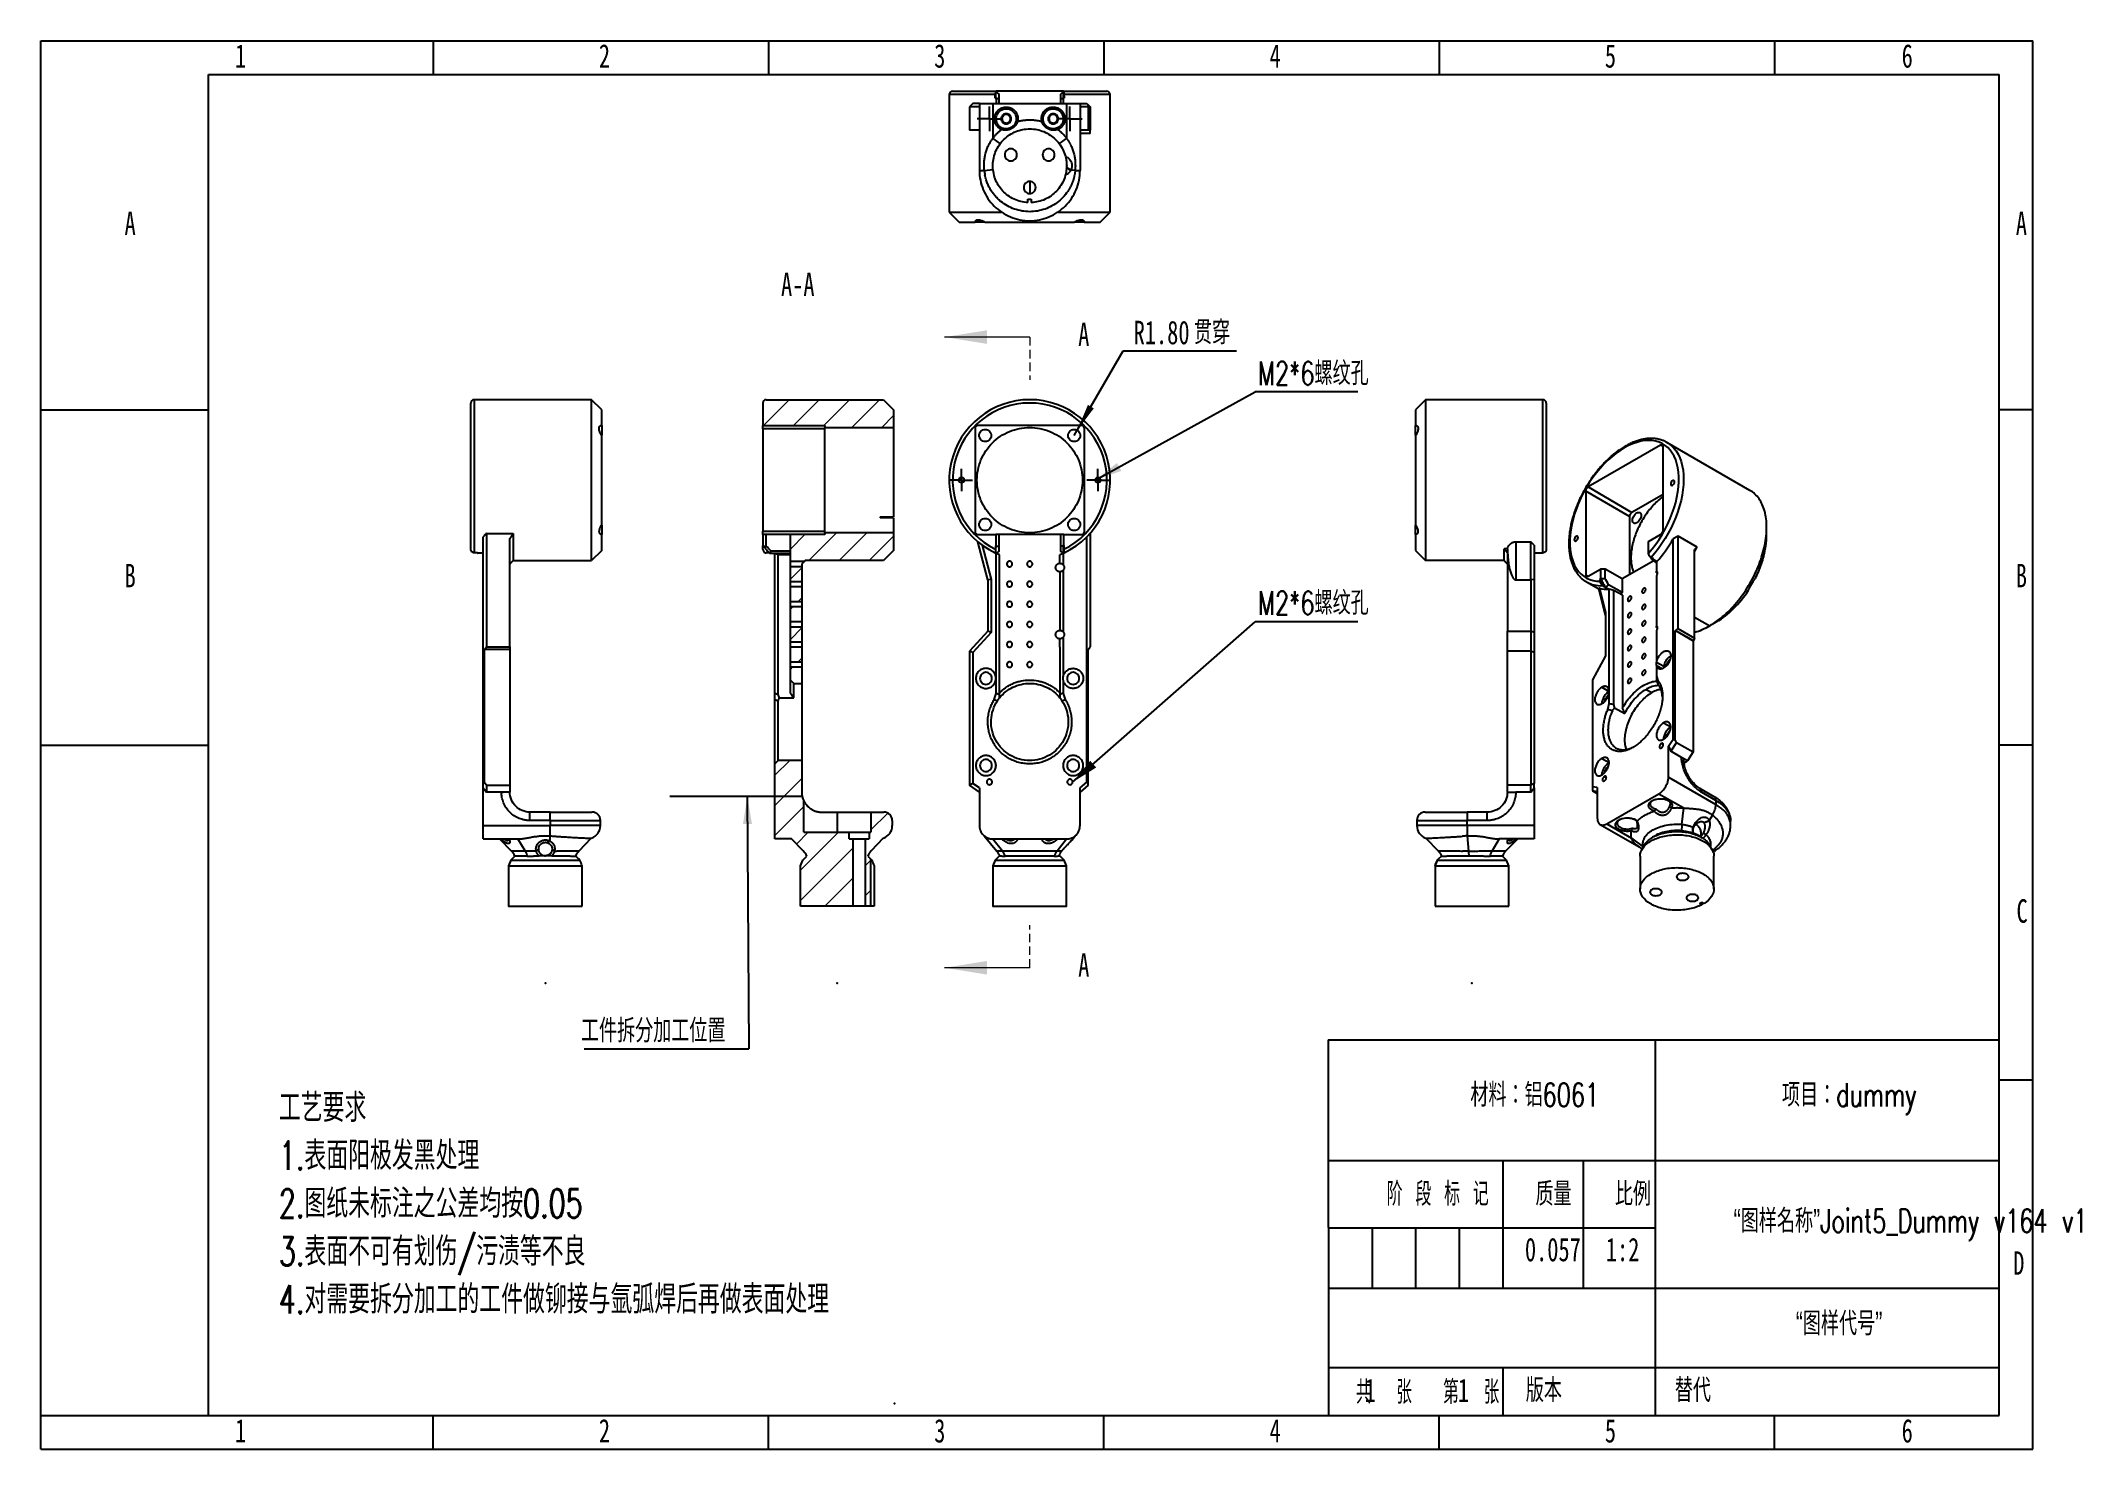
# Model space of a CAD drawing. Header units: millimetres. Extents: x 0 to 304, y 0 to 210.
import ezdxf

# ---------------------------------------------------------------- set-up
doc = ezdxf.new("R2010")
doc.units = ezdxf.units.MM
doc.header["$PDSIZE"] = -1
doc.linetypes.add('HIDDEN', pattern=[1.905, 1.27, -0.635])
doc.layers.add('图框', color=7, linetype='Continuous')
doc.styles.add('SLDTEXTSTYLE0', font='TXT', dxfattribs={"width": 0.7, "bigfont": 'bigfont'})
doc.styles.add('SLDTEXTSTYLE1', font='TXT', dxfattribs={"width": 0.6, "bigfont": 'bigfont'})
doc.styles.add('SLDTEXTSTYLE2', font='TXT', dxfattribs={"width": 0.614286, "bigfont": 'bigfont'})
doc.styles.add('SLDTEXTSTYLE3', font='TXT', dxfattribs={"width": 0.7})
doc.dimstyles.new('SLDDIMSTYLE0', dxfattribs={"dimtxt": 3.5, "dimasz": 4.08, "dimexe": 0, "dimexo": 0.0625, "dimgap": 0.875, "dimtad": 0, "dimtih": 1, "dimtoh": 1, "dimlfac": 2, "dimrnd": 1e-09, "dimzin": 4, "dimdsep": 46, "dimtxsty": 'SLDTEXTSTYLE3', "dimsah": 1, "dimcen": 0, "dimadec": 0, "dimazin": 1, "dimtfac": 1, "dimtofl": 0, "dimtmove": 0, "dimatfit": 3, "dimfxl": 1, "dimfrac": 2, "dimtolj": 1, "dimtzin": 12, "dimarcsym": 0})
doc.dimstyles.new('SLDDIMSTYLE1', dxfattribs={"dimtxt": 0.18, "dimasz": 4.08, "dimexe": 0, "dimexo": 0.0625, "dimgap": 0, "dimtad": 0, "dimtih": 1, "dimtoh": 1, "dimdec": 0, "dimrnd": 1e-09, "dimzin": 0, "dimdsep": 46, "dimtxsty": 'Standard', "dimsah": 1, "dimcen": 0.09, "dimadec": 0, "dimazin": 0, "dimtfac": 4.08, "dimtdec": 0, "dimtofl": 0, "dimtmove": 0, "dimatfit": 3, "dimfxl": 1, "dimfrac": 2, "dimtolj": 1, "dimtzin": 0, "dimarcsym": 0})

msp = doc.modelspace()

# ---------------------------------------------------------------- texts
at = {"color": 7, "linetype": 'Continuous', "char_height": 3.5, "attachment_point": 1, "style": 'SLDTEXTSTYLE3'}
for insert in [(154.6811, 167.9883), (154.6811, 73.9489)]:
    msp.add_mtext('A', dxfattribs=dict(at, insert=insert))
at = {"layer": '图框'}
for s, insert, char_height, attachment_point, style in [('1', (29.7944, 209.4995), 3.5, 2, 'SLDTEXTSTYLE3'), ('2', (84.0444, 209.4995), 3.5, 2, 'SLDTEXTSTYLE3'), ('3', (134.0444, 209.4995), 3.5, 2, 'SLDTEXTSTYLE3'), ('4', (184.0444, 209.4995), 3.5, 2, 'SLDTEXTSTYLE3'), ('5', (234.0444, 209.4995), 3.5, 2, 'SLDTEXTSTYLE3'), ('6', (278.2969, 209.4995), 3.5, 2, 'SLDTEXTSTYLE3'), ('A', (13.3203, 184.5403), 3.5, 2, 'SLDTEXTSTYLE3'), ('A', (295.3203, 184.5403), 3.5, 2, 'SLDTEXTSTYLE3'), ('A-A', (112.8689, 175.43), 3.5, 2, 'SLDTEXTSTYLE3'), ('B', (13.3203, 131.9995), 3.5, 2, 'SLDTEXTSTYLE3'), ('B', (295.3203, 131.9995), 3.5, 2, 'SLDTEXTSTYLE3'), ('C', (295.4273, 81.9995), 3.5, 2, 'SLDTEXTSTYLE3'), ('材料：铝6061', (222.7492, 54.5771), 3.5, 2, 'SLDTEXTSTYLE0'), ('工艺要求', (35.4996, 53.0424), 4.23333, 1, 'SLDTEXTSTYLE0'), ('项目：dummy', (269.65, 54.5771), 3.5, 2, 'SLDTEXTSTYLE0'), ('1.表面阳极发黑处理', (35.4996, 45.898), 4.23333, 1, 'SLDTEXTSTYLE0'), ('阶 段 标 记', (208.2861, 39.8054), 3.5, 2, 'SLDTEXTSTYLE2'), ('质量', (225.5533, 39.8054), 3.5, 2, 'SLDTEXTSTYLE0'), ('比例', (237.4005, 39.8054), 3.5, 2, 'SLDTEXTSTYLE0'), ('2.图纸未标注之公差均按0.05', (35.4996, 38.7535), 4.233333, 1, 'SLDTEXTSTYLE0'), ('“图样名称”Joint5_Dummy v164 v1', (278.7931, 35.7907), 3.5, 2, 'SLDTEXTSTYLE0'), ('3.表面不可有划伤/污渍等不良', (35.4996, 31.6091), 4.233333, 1, 'SLDTEXTSTYLE0'), ('0.057', (225.4579, 31.5205), 3.5, 2, 'SLDTEXTSTYLE3'), ('1:2', (235.8582, 31.5205), 3.5, 2, 'SLDTEXTSTYLE3'), ('D', (294.9297, 29.4995), 3.5, 2, 'SLDTEXTSTYLE3'), ('4.对需要拆分加工的工件做铆接与氩弧焊后再做表面处理', (35.4996, 24.4646), 4.233333, 1, 'SLDTEXTSTYLE0'), ('“图样代号”', (268.1266, 20.4896), 3.5, 2, 'SLDTEXTSTYLE0'), ('共  张', (200.2625, 10.2618), 3.5, 2, 'SLDTEXTSTYLE1'), ('1', (197.3926, 10.5314), 3.5, 1, 'SLDTEXTSTYLE3'), ('第  张', (213.2899, 10.2618), 3.5, 2, 'SLDTEXTSTYLE1'), ('1', (211.295, 10.5314), 3.5, 1, 'SLDTEXTSTYLE3'), ('版本', (224.1202, 10.5314), 3.5, 2, 'SLDTEXTSTYLE0'), ('替代', (243.6406, 10.5314), 3.5, 1, 'SLDTEXTSTYLE0'), ('1', (29.7944, 4.4995), 3.5, 2, 'SLDTEXTSTYLE3'), ('2', (84.0444, 4.4995), 3.5, 2, 'SLDTEXTSTYLE3'), ('3', (134.0444, 4.4995), 3.5, 2, 'SLDTEXTSTYLE3'), ('4', (184.0444, 4.4995), 3.5, 2, 'SLDTEXTSTYLE3'), ('5', (234.0444, 4.4995), 3.5, 2, 'SLDTEXTSTYLE3'), ('6', (278.2969, 4.4995), 3.5, 2, 'SLDTEXTSTYLE3')]:
    msp.add_mtext(s, dxfattribs=dict(at, insert=insert, char_height=char_height, attachment_point=attachment_point, style=style))

# ---------------------------------------------------------------- blocks, each defined once
blk = doc.blocks.new('_D')
at = {"layer": '图框'}
for p, q in [((154.53, 151.92), (161.37, 163.75)), ((161.37, 163.75), (178.27, 163.75)), ((154.08, 151.14), (154.53, 151.92))]:
    blk.add_line(p, q, dxfattribs=at)
blk.add_solid([(154.53, 151.92), (157.01, 155.2), (156.13, 155.71)], dxfattribs=at)
at = {"layer": '图框', "char_height": 3.5, "attachment_point": 1}
for s, insert, style in [('R1.80', (162.95, 168.26), 'SLDTEXTSTYLE3'), ('贯穿', (171.93, 168.26), 'SLDTEXTSTYLE0')]:
    blk.add_mtext(s, dxfattribs=dict(at, insert=insert, style=style))
blk = doc.blocks.new('SW_NOTE_0')
at = {"layer": '图框', "color": 0}
blk.add_line((15.33, 0), (0, 0), dxfattribs=at)
at = {"layer": '图框', "color": 0, "insert": (0.45, 4.54), "char_height": 3.5, "attachment_point": 1, "style": 'SLDTEXTSTYLE0'}
blk.add_mtext('M2*6螺纹孔', dxfattribs=at)
blk = doc.blocks.new('SW_NOTE_0_1')
at = {"layer": '图框', "color": 0}
blk.add_line((15.33, 0), (0, 0), dxfattribs=at)
at = {"layer": '图框', "color": 0, "insert": (0.45, 4.52), "char_height": 3.5, "attachment_point": 1, "style": 'SLDTEXTSTYLE0'}
blk.add_mtext('M2*6螺纹孔', dxfattribs=at)
blk = doc.blocks.new('SW_CENTERMARKSYMBOL_0')
at = {"layer": '图框', "color": 0}
for p, q in [((-1.25, 0), (-1.655, 0)), ((0, 0), (-1.25, 0)), ((0, 1.25), (0, 1.655)), ((0, 0), (0, 1.25)), ((0, 0), (0, -1.25)), ((0, 0), (1.25, 0)), ((1.25, 0), (1.655, 0)), ((0, -1.25), (0, -1.655))]:
    blk.add_line(p, q, dxfattribs=at)
blk = doc.blocks.new('SW_CENTERMARKSYMBOL_1')
at = {"layer": '图框', "color": 0}
for p, q in [((-1.25, 0), (-1.655, 0)), ((0, 0), (-1.25, 0)), ((0, 1.25), (0, 1.655)), ((0, 0), (0, 1.25)), ((0, 0), (0, -1.25)), ((0, 0), (1.25, 0)), ((1.25, 0), (1.655, 0)), ((0, -1.25), (0, -1.655))]:
    blk.add_line(p, q, dxfattribs=at)
blk = doc.blocks.new('SW_CENTERMARKSYMBOL_2')
at = {"layer": '图框', "color": 0}
for p, q in [((-1.25, 0), (-1.825, 0)), ((0, 0), (-1.25, 0)), ((0, 1.25), (0, 1.825)), ((0, 0), (0, 1.25)), ((0, 0), (0, -1.25)), ((0, 0), (1.25, 0)), ((1.25, 0), (1.825, 0)), ((0, -1.25), (0, -1.825))]:
    blk.add_line(p, q, dxfattribs=at)
blk = doc.blocks.new('SW_CENTERMARKSYMBOL_3')
at = {"layer": '图框', "color": 0}
for p, q in [((-1.25, 0), (-1.825, 0)), ((0, 0), (-1.25, 0)), ((0, 1.25), (0, 1.825)), ((0, 0), (0, 1.25)), ((0, 0), (0, -1.25)), ((0, 0), (1.25, 0)), ((1.25, 0), (1.825, 0)), ((0, -1.25), (0, -1.825))]:
    blk.add_line(p, q, dxfattribs=at)
blk = doc.blocks.new('SW_NOTE_0_2')
at = {"layer": '图框', "color": 0}
blk.add_line((-24.57, 0), (0, 0), dxfattribs=at)
at = {"layer": '图框', "color": 0, "insert": (-25.04, 4.47), "char_height": 3.5, "attachment_point": 1, "style": 'SLDTEXTSTYLE0'}
blk.add_mtext('工件拆分加工位置', dxfattribs=at)

# ---------------------------------------------------------------- dimensions: what is measured, and where the dimension line sits
at = {"layer": '图框'}
dim = msp.add_radius_dim(center=(154.0808, 151.1426), mpoint=(154.5312, 151.9218), text='<> 贯穿', dimstyle='SLDDIMSTYLE0', dxfattribs=at)
dim.commit()
dim.dimension.update_dxf_attribs({"geometry": '_D', "text_midpoint": (170.6122, 165.9117), "dimtype": 164})

# ---------------------------------------------------------------- hatches: boundary and pattern name
at = {"layer": '图框', "linetype": 'Continuous', "lineweight": 18}
h = msp.add_hatch(dxfattribs=at)
h.set_pattern_fill('ANSI31', color=256, style=0)
edge = h.paths.add_edge_path(flags=0)
edge.add_line((116.9234, 152.6635), (116.9234, 152.3503))
edge.add_line((116.9234, 152.3503), (127.1664, 152.3503))
edge.add_line((127.1664, 152.3503), (127.1664, 154.9885))
edge.add_line((127.1664, 154.9885), (125.6664, 156.4885))
edge.add_line((125.6664, 156.4885), (108.1664, 156.4885))
edge.add_arc((108.1664, 155.9885), 0.5, 90, 180)
edge.add_line((107.6664, 155.9885), (107.6664, 152.6635))
edge.add_line((107.6664, 152.6635), (116.9234, 152.6635))
h = msp.add_hatch(dxfattribs=at)
h.set_pattern_fill('ANSI31', color=256, style=0)
edge = h.paths.add_edge_path(flags=0)
edge.add_line((116.9234, 136.6267), (116.9234, 136.3635))
edge.add_line((116.9234, 136.3635), (111.7664, 136.3635))
edge.add_line((111.7664, 136.3635), (111.7664, 132.3942))
edge.add_line((111.7664, 132.3942), (113.8722, 132.3942))
edge.add_line((113.8722, 132.3942), (113.9664, 132.4885))
edge.add_spline(control_points=[(113.9664, 132.4885), (117.8664, 132.4885), (121.7664, 132.4885), (125.6664, 132.4885)], knot_values=[0, 0, 0, 0, 1, 1, 1, 1], weights=[1, 1, 1, 1], degree=3, periodic=0)
edge.add_spline(control_points=[(125.6664, 132.4885), (126.1664, 132.9885), (126.6664, 133.4885), (127.1664, 133.9885)], knot_values=[0, 0, 0, 0, 1, 1, 1, 1], weights=[1, 1, 1, 1], degree=3, periodic=0)
edge.add_line((127.1664, 133.9885), (127.1664, 136.6267))
edge.add_spline(control_points=[(127.1664, 136.6267), (123.7521, 136.6267), (120.3377, 136.6267), (116.9234, 136.6267)], knot_values=[0, 0, 0, 0, 1, 1, 1, 1], weights=[1, 1, 1, 1], degree=3, periodic=0)
h = msp.add_hatch(dxfattribs=at)
h.set_pattern_fill('ANSI31', color=256, style=0)
edge = h.paths.add_edge_path(flags=0)
edge.add_line((113.4664, 129.3942), (113.4664, 131.5827))
edge.add_spline(control_points=[(113.4664, 131.5827), (112.8997, 131.5827), (112.3331, 131.5827), (111.7664, 131.5827)], knot_values=[0, 0, 0, 0, 1, 1, 1, 1], weights=[1, 1, 1, 1], degree=3, periodic=0)
edge.add_line((111.7664, 131.5827), (111.7664, 129.3942))
edge.add_line((111.7664, 129.3942), (113.4664, 129.3942))
h = msp.add_hatch(dxfattribs=at)
h.set_pattern_fill('ANSI31', color=256, style=0)
edge = h.paths.add_edge_path(flags=0)
edge.add_line((113.4664, 126.3942), (113.4664, 128.5827))
edge.add_spline(control_points=[(113.4664, 128.5827), (112.8997, 128.5827), (112.3331, 128.5827), (111.7664, 128.5827)], knot_values=[0, 0, 0, 0, 1, 1, 1, 1], weights=[1, 1, 1, 1], degree=3, periodic=0)
edge.add_line((111.7664, 128.5827), (111.7664, 126.3942))
edge.add_line((111.7664, 126.3942), (113.4664, 126.3942))
h = msp.add_hatch(dxfattribs=at)
h.set_pattern_fill('ANSI31', color=256, style=0)
edge = h.paths.add_edge_path(flags=0)
edge.add_line((113.4664, 123.3942), (113.4664, 125.5827))
edge.add_spline(control_points=[(113.4664, 125.5827), (112.8997, 125.5827), (112.3331, 125.5827), (111.7664, 125.5827)], knot_values=[0, 0, 0, 0, 1, 1, 1, 1], weights=[1, 1, 1, 1], degree=3, periodic=0)
edge.add_line((111.7664, 125.5827), (111.7664, 123.3942))
edge.add_line((111.7664, 123.3942), (113.4664, 123.3942))
h = msp.add_hatch(dxfattribs=at)
h.set_pattern_fill('ANSI31', color=256, style=0)
edge = h.paths.add_edge_path(flags=0)
edge.add_line((113.4664, 120.3942), (113.4664, 122.5827))
edge.add_spline(control_points=[(113.4664, 122.5827), (112.8997, 122.5827), (112.3331, 122.5827), (111.7664, 122.5827)], knot_values=[0, 0, 0, 0, 1, 1, 1, 1], weights=[1, 1, 1, 1], degree=3, periodic=0)
edge.add_line((111.7664, 122.5827), (111.7664, 120.3942))
edge.add_line((111.7664, 120.3942), (113.4664, 120.3942))
h = msp.add_hatch(dxfattribs=at)
h.set_pattern_fill('ANSI31', color=256, style=0)
edge = h.paths.add_edge_path(flags=0)
edge.add_line((113.4664, 117.3942), (113.4664, 119.5827))
edge.add_spline(control_points=[(113.4664, 119.5827), (112.8997, 119.5827), (112.3331, 119.5827), (111.7664, 119.5827)], knot_values=[0, 0, 0, 0, 1, 1, 1, 1], weights=[1, 1, 1, 1], degree=3, periodic=0)
edge.add_line((111.7664, 119.5827), (111.7664, 117.3942))
edge.add_line((111.7664, 117.3942), (113.4664, 117.3942))
h = msp.add_hatch(dxfattribs=at)
h.set_pattern_fill('ANSI31', color=256, style=0)
edge = h.paths.add_edge_path(flags=0)
edge.add_line((113.4664, 114.1861), (113.4664, 116.5827))
edge.add_spline(control_points=[(113.4664, 116.5827), (112.8997, 116.5827), (112.3331, 116.5827), (111.7664, 116.5827)], knot_values=[0, 0, 0, 0, 1, 1, 1, 1], weights=[1, 1, 1, 1], degree=3, periodic=0)
edge.add_line((111.7664, 116.5827), (111.7664, 114.6861))
edge.add_line((111.7664, 114.6861), (112.2664, 114.1861))
edge.add_spline(control_points=[(112.2664, 114.1861), (112.6664, 114.1861), (113.0664, 114.1861), (113.4664, 114.1861)], knot_values=[0, 0, 0, 0, 1, 1, 1, 1], weights=[1, 1, 1, 1], degree=3, periodic=0)
h = msp.add_hatch(dxfattribs=at)
h.set_pattern_fill('ANSI31', color=256, style=0)
edge = h.paths.add_edge_path(flags=0)
edge.add_line((121.1164, 90.9885), (120.5164, 90.9885))
edge.add_line((120.5164, 90.9885), (120.5164, 91.9885))
edge.add_line((120.5164, 91.9885), (113.7664, 91.9885))
edge.add_line((113.7664, 91.9885), (113.7664, 96.6808))
edge.add_arc((116.4664, 97.9885), 3, 180, 205.841933, ccw=False)
edge.add_line((113.4664, 97.9885), (113.4664, 102.6861))
edge.add_line((113.4664, 102.6861), (109.9664, 102.6861))
edge.add_line((109.9664, 102.6861), (109.4664, 102.1861))
edge.add_line((109.4664, 102.1861), (109.4664, 90.9885))
edge.add_line((109.4664, 90.9885), (111.9164, 90.9885))
edge.add_line((111.9164, 90.9885), (113.6842, 89.2207))
edge.add_arc((111.9164, 87.453), 2.5, 23.174121, 45, ccw=False)
edge.add_line((114.2147, 88.4368), (113.62, 87.842))
edge.add_line((113.62, 87.842), (113.2664, 86.9885))
edge.add_line((113.2664, 86.9885), (113.2664, 80.9885))
edge.add_line((113.2664, 80.9885), (121.1164, 80.9885))
edge.add_spline(control_points=[(121.1164, 80.9885), (121.1164, 84.3218), (121.1164, 87.6552), (121.1164, 90.9885)], knot_values=[0, 0, 0, 0, 1, 1, 1, 1], weights=[1, 1, 1, 1], degree=3, periodic=0)
h = msp.add_hatch(dxfattribs=at)
h.set_pattern_fill('ANSI31', color=256, style=0)
edge = h.paths.add_edge_path(flags=0)
edge.add_line((123.5164, 90.9885), (122.9164, 90.9885))
edge.add_line((122.9164, 90.9885), (122.9164, 80.9885))
edge.add_line((122.9164, 80.9885), (123.7664, 80.9885))
edge.add_line((123.7664, 80.9885), (123.7664, 87.9885))
edge.add_spline(control_points=[(123.7664, 87.9885), (123.6142, 88.1407), (123.4619, 88.293), (123.3097, 88.4452)], knot_values=[0, 0, 0, 0, 1, 1, 1, 1], weights=[1, 1, 1, 1], degree=3, periodic=0)
edge.add_spline(control_points=[(123.3097, 88.4452), (123.4273, 88.7275), (123.599, 88.9932), (123.8109, 89.2137)], knot_values=[0.00001144, 0.00001144, 0.00001144, 0.00001144, 0.00184644, 0.00184644, 0.00184644, 0.00184644], weights=[1, 1, 1, 1], degree=3, periodic=0)
edge.add_spline(control_points=[(123.8109, 89.2137), (124.0727, 89.4872), (124.3347, 89.7607), (124.5967, 90.0342), (124.7662, 90.2112), (124.9357, 90.3882), (125.1053, 90.5652), (125.2748, 90.7422), (125.4443, 90.9192), (125.6138, 91.0962)], knot_values=[0.00031062, 0.00031062, 0.00031062, 0.00031062, 0.00258312, 0.00258312, 0.00258312, 0.00405365, 0.00405365, 0.00405365, 0.00552418, 0.00552418, 0.00552418, 0.00552418], weights=[1, 1, 1, 1, 1, 1, 1, 1, 1, 1], degree=3, periodic=0)
edge.add_arc((124.9664, 92.9885), 2, 288.888009, 360)
edge.add_line((126.9664, 92.9885), (126.9664, 93.7385))
edge.add_arc((125.7164, 93.7385), 1.25, 0, 90)
edge.add_line((125.7164, 94.9885), (123.7664, 94.9885))
edge.add_line((123.7664, 94.9885), (123.7664, 91.9885))
edge.add_line((123.7664, 91.9885), (123.5164, 91.9885))
edge.add_spline(control_points=[(123.5164, 91.9885), (123.5164, 91.6552), (123.5164, 91.3218), (123.5164, 90.9885)], knot_values=[0, 0, 0, 0, 1, 1, 1, 1], weights=[1, 1, 1, 1], degree=3, periodic=0)

# ---------------------------------------------------------------- linework, layer by layer
at = {"color": 7, "linetype": 'Continuous', "lineweight": 25}
for p, q in [((135.4517, 201.9697), (135.4517, 184.4697)), ((142.3226, 201.9697), (135.4517, 201.9697)), ((135.9517, 202.4697), (142.362, 202.4697)), ((142.3226, 201.4697), (142.3226, 201.9697)), ((142.362, 202.4697), (142.4017, 202.4697)), ((142.4017, 202.4697), (142.4262, 202.4453)), ((142.4257, 202.3565), (142.6192, 202.2523)), ((142.4262, 202.4453), (142.6192, 202.2523)), ((152.4909, 202.4697), (142.4425, 202.4697)), ((142.4431, 201.4398), (142.4431, 200.6697)), ((142.9017, 201.251), (142.4431, 201.4398)), ((142.6192, 202.2523), (142.9017, 201.9697)), ((142.9017, 200.6697), (142.9017, 201.251)), ((152.0319, 201.9697), (152.3134, 202.2513)), ((152.4899, 201.4394), (152.0319, 201.2508)), ((152.0319, 201.2508), (152.0319, 200.6697)), ((152.3134, 202.2513), (152.5071, 202.445)), ((152.5075, 202.3557), (152.3134, 202.2513)), ((152.4899, 200.6697), (152.4899, 201.4394)), ((152.5071, 202.445), (152.5319, 202.4697)), ((152.5319, 202.4697), (152.5564, 202.4697)), ((152.5564, 202.4697), (158.9517, 202.4697)), ((152.5808, 201.4697), (152.5808, 201.9697)), ((159.4517, 201.9697), (152.5808, 201.9697)), ((159.4517, 184.4697), (159.4517, 201.9697)), ((138.9517, 200.6697), (138.4517, 200.1697)), ((138.4517, 200.1697), (138.4517, 196.6697)), ((139.9517, 200.1697), (138.4517, 200.1697)), ((139.9517, 200.6697), (138.9517, 200.6697)), ((139.9517, 200.6697), (139.9517, 190.6697)), ((141.9517, 200.6697), (141.9517, 195.4529)), ((141.9517, 200.6697), (152.9517, 200.6697)), ((152.9517, 200.6697), (152.9517, 195.4529)), ((154.9517, 200.6697), (154.9517, 190.6697)), ((154.9517, 200.6697), (155.9517, 200.6697)), ((156.1739, 200.1697), (154.9517, 200.1697)), ((155.9517, 200.6697), (156.1739, 200.4475)), ((156.1739, 200.1697), (156.1739, 200.4475)), ((156.1739, 200.1697), (156.1739, 196.6697)), ((156.2248, 200.3966), (156.185, 200.4365)), ((156.2248, 200.3966), (156.2248, 200.2124)), ((156.2248, 200.3966), (156.4517, 200.1697)), ((156.4517, 200.1697), (156.4517, 196.6697)), ((139.9517, 196.6697), (138.4517, 196.6697)), ((141.9517, 195.4529), (143.0468, 194.6399)), ((151.8543, 194.6382), (152.9517, 195.4529)), ((156.1739, 196.6697), (154.9517, 196.6697)), ((156.4517, 196.6697), (156.2248, 196.6697)), ((140.6798, 190.6697), (142.0034, 190.8065)), ((147.4517, 189.0197), (147.4517, 187.2197)), ((153.5737, 190.6524), (152.8957, 191.1264)), ((152.9117, 191.1651), (153.6131, 190.7328)), ((154.2236, 190.6697), (153.6131, 190.7328)), ((147.1777, 185.8766), (147.1777, 186.3697)), ((147.1777, 186.3697), (147.6777, 186.3697)), ((147.6777, 186.3697), (147.6777, 185.8744)), ((135.4517, 184.4697), (136.9517, 182.9697)), ((147.4517, 182.9697), (147.4517, 183.1697)), ((157.9517, 182.9697), (159.4517, 184.4697)), ((64.1339, 134.1835), (64.1339, 155.9885)), ((82.1339, 156.4885), (64.6339, 156.4885)), ((64.6339, 156.4885), (64.6339, 133.6399)), ((83.6339, 154.9885), (82.1339, 156.4885)), ((107.6664, 155.9885), (107.6664, 152.6635)), ((108.1664, 156.4885), (125.6664, 156.4885)), ((125.6664, 156.4885), (127.1664, 154.9885)), ((206.4798, 156.4885), (204.9798, 154.9885)), ((223.9798, 156.4885), (206.4798, 156.4885)), ((206.4798, 156.4885), (206.4798, 132.4885)), ((223.9798, 133.6399), (223.9798, 156.4885)), ((224.4798, 155.9885), (224.4798, 134.1761)), ((107.6664, 152.6635), (116.9234, 152.6635)), ((107.6664, 152.1635), (107.6664, 152.6635)), ((116.9234, 152.1635), (107.6664, 152.1635)), ((107.6664, 152.1635), (107.6664, 136.8635)), ((116.9234, 152.6635), (116.9234, 152.3503)), ((116.9234, 152.3503), (127.1664, 152.3503)), ((127.1664, 154.9885), (127.1664, 152.3505)), ((139.3017, 152.1635), (139.3017, 136.8635)), ((155.1017, 152.6635), (139.8017, 152.6635)), ((155.6017, 136.8635), (155.6017, 152.1635)), ((241.5264, 149.7157), (230.7077, 143.4702)), ((241.88, 149.5116), (241.5264, 149.7157)), ((241.88, 137.0185), (241.88, 149.5116)), ((254.8445, 142.9626), (242.4701, 150.1062)), ((242.4701, 150.1062), (242.4974, 150.0903)), ((230.7077, 143.4702), (237.2534, 139.6915)), ((230.3541, 142.8578), (230.3541, 130.3647)), ((236.8998, 139.0791), (230.3541, 142.8578)), ((241.88, 142.3623), (237.2534, 139.6915)), ((125.1664, 139.0154), (127.1664, 139.0154)), ((127.1664, 138.8653), (125.1664, 138.8653)), ((236.8998, 139.0791), (236.8998, 130.388)), ((257.3302, 136.2439), (257.3302, 137.4685)), ((64.1339, 134.1761), (64.1339, 134.1835)), ((65.9339, 99.4527), (65.9339, 136.0179)), ((66.4339, 136.5512), (70.4339, 136.5512)), ((66.4339, 136.5512), (66.4339, 119.6485)), ((69.9339, 119.6485), (69.9339, 135.8138)), ((83.6339, 133.9885), (82.1339, 132.4885)), ((107.6664, 136.8635), (116.9234, 136.8635)), ((107.6664, 136.3635), (107.6664, 136.8635)), ((107.6664, 136.3635), (107.6664, 134.7162)), ((108.1664, 136.3635), (107.6664, 136.3635)), ((107.6664, 134.7162), (107.6909, 134.6761)), ((107.6664, 134.1761), (107.6664, 134.7162)), ((107.6909, 134.6761), (107.8839, 134.6716)), ((107.7796, 134.5767), (107.8839, 134.6716)), ((107.8839, 134.6716), (108.1664, 134.6673)), ((108.1664, 134.6673), (108.1664, 136.3635)), ((111.7664, 136.3635), (108.1664, 136.3635)), ((108.8851, 133.8845), (108.6963, 133.5837)), ((111.7664, 133.8845), (108.8851, 133.8845)), ((116.9234, 136.3635), (111.7664, 136.3635)), ((111.7664, 132.3942), (111.7664, 136.3635)), ((127.1664, 136.6267), (116.9234, 136.6267)), ((116.9234, 136.6267), (116.9234, 136.3635)), ((127.1664, 133.9885), (125.6664, 132.4885)), ((127.1664, 136.6267), (127.1664, 133.9885)), ((141.2017, 129.6266), (139.7378, 135.2964)), ((139.8017, 136.3635), (142.4017, 136.3635)), ((140.3849, 134.79), (141.7017, 129.6901)), ((142.362, 134.1761), (142.4017, 134.7162)), ((142.4017, 136.3635), (142.4017, 134.7162)), ((142.9017, 136.3635), (142.4017, 136.3635)), ((142.4017, 134.7162), (142.4262, 134.6761)), ((142.4257, 134.5767), (142.6192, 134.6716)), ((142.4262, 134.6761), (142.6192, 134.6716)), ((142.9017, 133.8845), (142.4431, 133.5837)), ((142.6192, 134.6716), (142.9017, 134.6673)), ((142.9017, 134.6673), (142.9017, 136.3635)), ((152.0319, 136.3635), (142.9017, 136.3635)), ((152.0319, 136.3635), (152.0319, 134.6809)), ((152.5319, 136.3635), (152.0319, 136.3635)), ((152.0319, 134.6809), (152.3134, 134.686)), ((152.4899, 133.5974), (152.0319, 133.8969)), ((152.3134, 134.686), (152.5071, 134.6911)), ((152.5075, 134.591), (152.3134, 134.686)), ((152.5071, 134.6911), (152.5319, 134.7318)), ((152.5319, 134.7318), (152.5319, 136.3635)), ((152.5319, 136.3635), (155.1017, 136.3635)), ((152.5319, 134.7318), (152.5564, 134.1835)), ((155.9517, 99.4527), (155.9517, 136.0179)), ((156.4517, 136.5512), (156.4517, 119.6485)), ((204.9798, 133.9885), (206.4798, 132.4885)), ((218.6835, 134.2446), (218.1798, 134.2446)), ((219.9298, 135.2964), (222.1798, 135.2964)), ((219.9298, 135.2964), (219.9298, 129.6266)), ((222.1798, 129.6266), (222.1798, 135.2964)), ((222.6798, 134.79), (222.6798, 129.6901)), ((239.7093, 135.3571), (241.5264, 136.4061)), ((239.7093, 134.0248), (239.7093, 135.3571)), ((239.7093, 134.0248), (239.7266, 133.5871)), ((239.7093, 133.9713), (239.7093, 134.0248)), ((239.7093, 133.809), (239.7093, 133.9713)), ((243.4002, 105.8792), (243.4002, 135.7362)), ((244.1074, 136.1716), (244.1074, 122.3698)), ((244.1074, 136.1716), (246.9358, 134.5388)), ((246.9358, 134.5388), (246.5822, 133.9185)), ((246.5822, 120.9411), (246.5822, 134.1408)), ((65.1339, 133.6399), (64.6339, 133.6399)), ((65.1339, 133.5933), (65.0919, 133.6399)), ((65.1339, 133.6072), (65.1044, 133.6399)), ((65.9339, 133.5974), (65.1642, 133.5974)), ((70.3396, 132.3942), (70.4339, 132.4885)), ((70.3421, 132.3942), (70.3396, 132.3942)), ((70.4339, 132.4885), (82.1339, 132.4885)), ((108.6245, 133.6399), (108.1664, 133.6399)), ((108.6963, 133.5837), (109.4664, 133.5837)), ((109.4664, 133.5837), (111.7664, 133.5837)), ((109.4664, 133.5798), (109.4664, 133.5837)), ((109.4664, 112.6997), (109.4664, 133.5798)), ((109.9664, 112.5305), (109.9664, 133.3642)), ((111.7664, 133.3642), (109.9664, 133.3642)), ((111.7664, 132.3942), (113.8722, 132.3942)), ((113.4664, 131.5827), (111.7664, 131.5827)), ((111.7664, 129.3942), (111.7664, 131.5827)), ((113.4664, 131.5827), (113.4664, 129.3942)), ((113.9664, 132.4885), (113.8722, 132.3942)), ((125.6664, 132.4885), (113.9664, 132.4885)), ((142.4517, 112.6997), (142.4517, 133.5798)), ((142.9517, 112.5305), (142.9517, 133.3642)), ((151.9517, 132.0945), (151.9517, 133.3642)), ((151.9517, 130.83), (151.9517, 122.0945)), ((152.4517, 133.5798), (152.4517, 131.8493)), ((152.4517, 131.0753), (152.4517, 121.8493)), ((218.1798, 132.4885), (206.4798, 132.4885)), ((218.1798, 132.4885), (218.2741, 132.3942)), ((218.2741, 132.3942), (218.2716, 132.3942)), ((218.6798, 133.6632), (218.6798, 121.9749)), ((223.4499, 133.5837), (222.6798, 133.5837)), ((223.4798, 133.6399), (223.9798, 133.6399)), ((223.4798, 133.5933), (223.5218, 133.6399)), ((230.7077, 130.1606), (232.5462, 131.2219)), ((232.5462, 131.2219), (232.5462, 129.8768)), ((233.2533, 131.2219), (232.5462, 131.2219)), ((233.2533, 129.8369), (233.2533, 131.2219)), ((235.7989, 129.7524), (233.2533, 131.2219)), ((240.5104, 132.4723), (235.7989, 129.7524)), ((239.7093, 133.575), (239.7093, 133.809)), ((239.7093, 133.575), (239.7359, 133.526)), ((240.0162, 133.0113), (240.2176, 132.6414)), ((240.451, 132.7449), (240.0974, 132.949)), ((240.4081, 132.6608), (240.2176, 132.6414)), ((240.2176, 132.6414), (240.9254, 132.2328)), ((240.4017, 132.6898), (240.336, 132.8113)), ((240.9524, 132.3466), (240.4081, 132.6608)), ((240.9524, 132.3466), (240.9254, 132.3166)), ((240.9254, 132.3166), (240.9254, 130.9035)), ((111.7664, 129.3942), (113.4664, 129.3942)), ((113.4664, 128.5827), (111.7664, 128.5827)), ((111.7664, 126.3942), (111.7664, 128.5827)), ((113.4664, 128.5827), (113.4664, 126.3942)), ((141.7017, 129.6901), (141.2017, 129.6266)), ((141.2017, 129.6266), (141.2017, 121.9749)), ((141.7017, 129.6901), (141.7017, 121.7798)), ((219.9298, 129.6266), (222.1798, 129.6266)), ((222.6798, 129.6901), (222.1798, 129.6266)), ((222.1798, 129.6266), (222.1798, 121.9749)), ((222.6798, 129.6901), (222.6798, 121.7798)), ((230.3541, 130.3647), (230.7077, 130.1606)), ((230.4711, 129.321), (230.4367, 129.3411)), ((230.4711, 129.321), (232.3047, 128.2625)), ((233.324, 124.2922), (232.2888, 128.3243)), ((232.3929, 128.3791), (233.324, 124.7523)), ((232.5181, 129.4196), (232.5462, 129.8768)), ((232.5462, 129.8768), (232.5807, 129.8441)), ((232.5807, 129.8441), (232.8537, 129.8404)), ((232.6432, 129.7265), (232.8537, 129.8404)), ((233.1974, 128.5575), (232.8438, 128.7616)), ((232.8537, 129.8404), (233.2533, 129.8369)), ((233.7615, 128.9044), (233.3037, 128.5486)), ((233.3037, 128.5486), (233.8482, 128.2343)), ((235.7989, 127.7282), (233.7615, 128.9044)), ((233.8543, 128.2345), (233.8482, 128.2343)), ((233.8543, 111.1851), (233.8543, 128.2345)), ((234.5614, 111.0469), (234.5614, 128.0585)), ((235.8342, 127.3237), (234.5614, 128.0585)), ((235.7989, 129.7524), (235.7989, 127.7282)), ((241.0189, 130.6417), (240.9254, 130.6956)), ((240.9254, 130.2716), (240.9254, 122.7381)), ((111.7664, 126.3942), (113.4664, 126.3942)), ((113.4664, 125.5827), (111.7664, 125.5827)), ((111.7664, 123.3942), (111.7664, 125.5827)), ((113.4664, 125.5827), (113.4664, 123.3942)), ((233.324, 124.7523), (233.324, 118.2932)), ((235.7989, 127.7282), (235.598, 127.4601)), ((235.8342, 127.3237), (235.8342, 110.5106)), ((111.7664, 123.3942), (113.4664, 123.3942)), ((111.7664, 120.3942), (111.7664, 122.5827)), ((113.4664, 122.5827), (111.7664, 122.5827)), ((113.4664, 122.5827), (113.4664, 120.3942)), ((141.2017, 121.9749), (138.4517, 118.9885)), ((141.7017, 121.7798), (138.9517, 118.7933)), ((141.7017, 121.7798), (141.2017, 121.9749)), ((218.6798, 121.9749), (222.1798, 121.9749)), ((218.6798, 118.9885), (218.6798, 121.9749)), ((222.1798, 121.9749), (222.1798, 118.9885)), ((222.6798, 121.7798), (222.1798, 121.9749)), ((222.6798, 121.7798), (222.6798, 118.7933)), ((241.0189, 122.4762), (240.9254, 122.5302)), ((240.9254, 122.1062), (240.9254, 117.316)), ((243.7145, 122.0726), (243.7301, 122.0649)), ((243.7145, 105.7932), (243.7145, 122.0726)), ((246.3858, 120.5305), (243.7145, 122.0726)), ((243.7865, 122.08), (243.7301, 122.0649)), ((243.7301, 122.0649), (246.3936, 120.5273)), ((243.7865, 122.08), (244.1074, 122.3698)), ((243.7865, 122.08), (246.4218, 120.5587)), ((244.1074, 122.3698), (246.5822, 120.9411)), ((246.5822, 124.0778), (248.845, 122.7716)), ((249.9056, 123.3841), (248.845, 122.7716)), ((66.1561, 119.2845), (66.1671, 119.2751)), ((66.1561, 99.3474), (66.1561, 119.2845)), ((66.207, 119.2935), (66.1671, 119.2751)), ((66.1671, 119.2751), (69.9339, 119.2751)), ((66.207, 119.2935), (66.4339, 119.6485)), ((66.207, 119.2935), (69.9339, 119.2935)), ((66.4339, 119.6485), (69.9339, 119.6485)), ((69.9339, 119.6485), (69.9339, 119.2935)), ((69.9339, 119.2751), (69.9339, 119.2935)), ((69.9339, 119.2845), (69.9339, 98.9885)), ((111.7664, 120.3942), (113.4664, 120.3942)), ((113.4664, 119.5827), (111.7664, 119.5827)), ((111.7664, 117.3942), (111.7664, 119.5827)), ((113.4664, 119.5827), (113.4664, 117.3942)), ((138.9517, 118.7933), (138.4517, 118.9885)), ((138.4517, 118.9885), (138.4517, 98.9885)), ((138.9517, 118.7933), (138.9517, 99.2561)), ((151.9517, 119.5686), (151.9517, 120.83)), ((151.9517, 119.5686), (151.9517, 112.5305)), ((152.4517, 121.0753), (152.4517, 115.2088)), ((156.1739, 119.2845), (156.185, 119.2751)), ((156.1739, 99.3474), (156.1739, 119.2845)), ((156.2248, 119.2935), (156.185, 119.2751)), ((156.2248, 119.2935), (156.4517, 119.6485)), ((222.1798, 118.9885), (218.6798, 118.9885)), ((218.6798, 98.9885), (218.6798, 118.9885)), ((222.6798, 118.7933), (222.1798, 118.9885)), ((222.1798, 118.9885), (222.1798, 98.9885)), ((222.6798, 118.7933), (222.6798, 99.2561)), ((246.3858, 120.5305), (246.3858, 103.958)), ((246.3936, 120.5273), (246.3858, 120.5305)), ((246.3936, 120.5273), (246.4218, 120.5587)), ((246.5822, 120.9411), (246.4218, 120.5587)), ((111.7664, 117.3942), (113.4664, 117.3942)), ((113.4664, 116.5827), (111.7664, 116.5827)), ((111.7664, 114.6861), (111.7664, 116.5827)), ((113.4664, 116.5827), (113.4664, 114.1861)), ((233.324, 118.2932), (231.3794, 114.7321)), ((241.986, 116.7036), (240.9254, 117.316)), ((240.9254, 116.8706), (240.9254, 117.316)), ((240.9254, 116.8706), (240.9254, 115.2672)), ((240.9254, 116.8706), (241.7603, 116.3886)), ((241.986, 116.7036), (241.986, 116.4944)), ((109.4664, 111.7655), (109.4664, 112.6997)), ((111.7664, 114.6861), (112.2664, 114.1861)), ((112.2664, 114.1861), (113.4664, 114.1861)), ((142.1623, 111.7655), (142.4517, 112.6997)), ((152.4517, 114.6634), (152.4517, 115.2088)), ((152.4517, 114.6634), (152.4517, 112.6997)), ((152.4517, 112.6997), (152.7411, 111.7655)), ((231.3794, 114.7321), (231.3794, 98.7791)), ((232.776, 113.6135), (233.8366, 113.0012)), ((239.3697, 113.2969), (240.2183, 112.807)), ((240.9254, 115.2672), (241.13, 114.6225)), ((110.1177, 112.0156), (112.2664, 112.0156)), ((233.6497, 110.3042), (233.8543, 111.1851)), ((234.6684, 110.5647), (236.1878, 109.6876)), ((241.9684, 108.3051), (243.029, 107.6928)), ((241.6325, 105.2192), (241.9194, 105.0535)), ((242.6931, 104.8029), (243.4002, 105.8792)), ((242.6931, 100.1926), (242.6931, 104.8029)), ((242.6931, 104.8029), (243.0467, 104.0713)), ((243.9109, 105.3867), (243.0467, 104.0713)), ((244.6377, 103.1528), (243.0467, 104.0713)), ((243.4002, 105.8792), (243.7145, 105.7932)), ((243.9109, 105.3867), (243.7145, 105.7932)), ((243.9109, 105.3867), (246.3858, 103.958)), ((246.3858, 103.958), (245.5216, 102.6425)), ((109.9664, 102.6861), (109.4664, 102.1861)), ((109.4664, 90.9885), (109.4664, 102.1861)), ((113.4664, 102.6861), (109.9664, 102.6861)), ((113.4664, 102.6861), (113.4664, 97.9885)), ((232.776, 102.9985), (233.8366, 102.3862)), ((245.5216, 102.6425), (244.6377, 103.1528)), ((245.0215, 102.3539), (245.5216, 102.6425)), ((65.9339, 99.4527), (66.1561, 99.3474)), ((65.9339, 98.6345), (65.9339, 99.4527)), ((65.9339, 98.6345), (66.4339, 97.9885)), ((65.9339, 92.9885), (65.9339, 98.6345)), ((66.4339, 98.9885), (66.1561, 99.3474)), ((66.4339, 98.9885), (69.9339, 98.9885)), ((66.4339, 98.9885), (66.4339, 97.9885)), ((68.6839, 97.9885), (66.4339, 97.9885)), ((69.9339, 97.9885), (68.6839, 97.9885)), ((69.9339, 98.9885), (69.9339, 97.9885)), ((138.9517, 99.2561), (138.4517, 98.9885)), ((139.9517, 97.9885), (138.4517, 98.9885)), ((139.9517, 98.5894), (138.9517, 99.2561)), ((139.9517, 98.5894), (139.9517, 92.9885)), ((154.9517, 98.6345), (155.9517, 99.4527)), ((156.1739, 98.9885), (154.9517, 97.9885)), ((154.9517, 92.9885), (154.9517, 98.6345)), ((155.9517, 99.4527), (156.1739, 99.3474)), ((156.1739, 98.9885), (156.1739, 99.3474)), ((218.6798, 97.9885), (218.6798, 98.9885)), ((222.1798, 98.9885), (218.6798, 98.9885)), ((218.6798, 97.9885), (219.9298, 97.9885)), ((222.1798, 97.9885), (219.9298, 97.9885)), ((222.6798, 99.2561), (222.1798, 98.9885)), ((222.1798, 97.9885), (222.1798, 98.9885)), ((222.1798, 97.9885), (222.6798, 98.5894)), ((222.6798, 98.5894), (222.6798, 99.2561)), ((222.6798, 98.5894), (222.6798, 92.9885)), ((232.0865, 98.643), (231.3794, 98.7791)), ((231.3794, 98.7791), (231.3794, 98.1524)), ((232.0865, 98.0163), (231.3794, 98.1524)), ((231.3794, 98.1524), (232.0865, 97.7442)), ((232.0865, 98.643), (232.0865, 94.0696)), ((233.1472, 100.3207), (233.4341, 100.1551)), ((233.5008, 93.2529), (241.2789, 97.7432)), ((241.2789, 97.7432), (244.9678, 95.6136)), ((242.6931, 100.1926), (249.7642, 96.1106)), ((249.5053, 97.2953), (247.384, 98.5199)), ((249.7642, 96.723), (247.6429, 97.9476)), ((75.9339, 94.9885), (72.9339, 94.9885)), ((113.7664, 91.9885), (113.7664, 96.6808)), ((118.7664, 94.9885), (118.7664, 91.9885)), ((123.7664, 94.9885), (123.7664, 91.9885)), ((123.7664, 94.9885), (125.7164, 94.9885)), ((215.6798, 94.9885), (212.6798, 94.9885)), ((244.7092, 93.1606), (244.9678, 95.6136)), ((249.2493, 94.5531), (248.7731, 93.7269)), ((249.7642, 96.723), (249.7642, 96.1106)), ((65.9339, 92.9885), (75.9339, 92.9885)), ((75.9339, 93.7385), (72.9339, 93.7385)), ((75.9339, 91.445), (75.8708, 90.7068)), ((75.9339, 93.7385), (75.9339, 92.9885)), ((83.4339, 92.9885), (83.4339, 93.7385)), ((113.7664, 91.9885), (120.5164, 91.9885)), ((120.5164, 90.9885), (120.5164, 91.9885)), ((123.5164, 91.9885), (123.5164, 90.9885)), ((123.5164, 91.9885), (123.7664, 91.9885)), ((126.9664, 93.7385), (126.9664, 92.9885)), ((140.6528, 91.4673), (142.5459, 89.1672)), ((153.7291, 90.8291), (154.2525, 91.4638)), ((205.1798, 93.7385), (205.1798, 92.9885)), ((212.6798, 92.9885), (212.6798, 93.7385)), ((215.6798, 93.7385), (212.6798, 93.7385)), ((222.6798, 92.9885), (212.6798, 92.9885)), ((212.6798, 91.445), (212.8732, 89.1834)), ((232.5008, 93.1539), (238.3182, 89.7956)), ((233.5008, 93.2529), (237.1896, 91.1234)), ((237.7789, 93.8447), (237.6021, 93.9468)), ((240.7469, 91.4759), (240.3263, 91.233)), ((246.4762, 92.727), (246.3832, 92.7396)), ((246.4805, 92.7356), (246.3868, 92.7502)), ((246.4288, 91.8565), (246.391, 91.9547)), ((246.391, 91.9547), (246.509, 91.7967)), ((247.1484, 91.497), (246.4256, 91.8358)), ((247.6056, 91.233), (247.1484, 91.497)), ((248.2927, 91.6192), (247.8807, 91.8964)), ((247.8833, 91.9015), (248.2964, 91.6245)), ((247.9715, 93.4214), (248.7731, 93.7269)), ((248.802, 93.643), (247.9875, 93.3919)), ((251.9609, 93.0491), (251.9609, 93.6615)), ((65.9339, 90.9885), (71.1507, 90.9885)), ((68.3839, 90.9885), (70.1516, 89.2207)), ((70.6821, 88.4368), (70.0874, 87.842)), ((72.2044, 89.2207), (71.1507, 90.9885)), ((74.2339, 89.4771), (73.8711, 89.1984)), ((74.234, 89.4696), (73.8731, 89.19)), ((75.4385, 90.4673), (75.8708, 90.7068)), ((75.9512, 90.6641), (75.4772, 90.4584)), ((75.5968, 88.5567), (75.6213, 88.4885)), ((76.5925, 89.1868), (76.2334, 89.4586)), ((76.2335, 89.4631), (76.5936, 89.1918)), ((79.7772, 88.4452), (80.2339, 87.9885)), ((80.2783, 89.2137), (82.0813, 91.0962)), ((111.9164, 90.9885), (109.4664, 90.9885)), ((113.6842, 89.2207), (111.9164, 90.9885)), ((113.62, 87.842), (114.2147, 88.4368)), ((120.5164, 90.9885), (121.1164, 90.9885)), ((121.1164, 80.9885), (121.1164, 90.9885)), ((122.9164, 90.9885), (122.9164, 80.9885)), ((122.9164, 90.9885), (123.5164, 90.9885)), ((123.3097, 88.4452), (123.7664, 87.9885)), ((125.6138, 91.0962), (123.8108, 89.2136)), ((141.9517, 90.9885), (152.9517, 90.9885)), ((141.9517, 90.9885), (143.3711, 89.2207)), ((142.9542, 88.491), (142.3053, 87.842)), ((143.9516, 90.9465), (143.8954, 90.9885)), ((151.5323, 89.2207), (152.9517, 90.9885)), ((151.9515, 88.4885), (151.8667, 88.4885)), ((152.5982, 87.842), (151.9517, 88.4885)), ((206.5324, 91.0962), (208.3354, 89.2137)), ((208.8365, 88.4452), (208.3798, 87.9885)), ((217.463, 90.9885), (216.4093, 89.2207)), ((222.6798, 90.9885), (217.463, 90.9885)), ((218.5263, 87.842), (217.9316, 88.4368)), ((218.4621, 89.2207), (220.2298, 90.9885)), ((237.1896, 91.1234), (238.9383, 89.8292)), ((237.9866, 90.0447), (238.7594, 89.4641)), ((238.4659, 88.4356), (238.4659, 83.5363)), ((239.0451, 90.0026), (238.7071, 89.3654)), ((249.2248, 89.3654), (248.8868, 90.0026)), ((249.4659, 83.5363), (249.4659, 88.4356)), ((70.0874, 87.842), (69.7339, 86.9885)), ((69.7339, 86.9885), (69.7339, 80.9885)), ((80.7292, 80.9885), (80.7292, 86.9885)), ((113.2664, 86.9885), (113.62, 87.842)), ((113.2664, 80.9885), (113.2664, 86.9885)), ((123.7664, 80.9885), (123.7664, 87.9885)), ((124.2596, 86.9885), (124.2596, 80.9885)), ((142.3053, 87.842), (141.9517, 86.9885)), ((141.9517, 86.9885), (141.9517, 80.9885)), ((152.9517, 86.9885), (152.5982, 87.842)), ((152.9517, 80.9885), (152.9517, 86.9885)), ((207.8867, 86.9885), (207.8867, 80.9885)), ((218.8798, 86.9885), (218.5263, 87.842)), ((218.8798, 80.9885), (218.8798, 86.9885)), ((121.1164, 80.9885), (113.2664, 80.9885)), ((123.7664, 80.9885), (122.9164, 80.9885)), ((124.2596, 80.9885), (123.7664, 80.9885)), ((247.3077, 81.3834), (247.6612, 81.5875)), ((247.6564, 81.1821), (247.3077, 81.3834)), ((247.6564, 81.5848), (247.6564, 81.1821)), ((247.6612, 81.5875), (248.0115, 81.3853))]:
    msp.add_line(p, q, dxfattribs=at)
at = {"color": 7, "linetype": 'Continuous', "lineweight": 18}
for p, q in [((147.4517, 165.8221), (134.7517, 165.8221)), ((147.4517, 71.7827), (134.7517, 71.7827))]:
    msp.add_line(p, q, dxfattribs=at)
at = {"color": 7, "linetype": 'HIDDEN', "lineweight": 18}
for p, q in [((147.4517, 165.8221), (147.4517, 159.4721)), ((147.4517, 71.7827), (147.4517, 78.1327))]:
    msp.add_line(p, q, dxfattribs=at)
at = {"color": 7, "linetype": 'Continuous'}
for p, q in [((75.2339, 69.4885), (75.2339, 69.5536)), ((75.2339, 69.4885), (75.2664, 69.4885)), ((118.7664, 69.4885), (118.7664, 69.5536)), ((118.7664, 69.4885), (118.799, 69.4885)), ((213.3798, 69.4885), (213.3473, 69.4885)), ((213.3798, 69.4885), (213.3798, 69.5536)), ((127.2933, 6.7924), (127.2933, 6.8456)), ((127.2933, 6.7924), (127.3163, 6.7791))]:
    msp.add_line(p, q, dxfattribs=at)
at = {"color": 7, "linetype": 'Continuous', "lineweight": 25, "flags": 128}
for points in [[(239.7266, 133.5871), (240.2739, 134.2469), (240.7968, 134.94), (241.2923, 135.6623), (241.7573, 136.4096), (242.1892, 137.1774), (242.5855, 137.9614), (242.9438, 138.7569), (243.2621, 139.5592), (243.5384, 140.3635), (243.7711, 141.1653), (243.9589, 141.9597), (244.1006, 142.7422), (244.1955, 143.508), (244.2429, 144.2528), (244.2427, 144.9722), (244.1947, 145.6618), (244.0993, 146.3178), (243.9571, 146.9362), (243.7688, 147.5133), (243.5356, 148.0459), (243.2589, 148.5307), (242.9402, 148.965), (242.5815, 149.3462), (242.1848, 149.672), (241.7525, 149.9406), (241.2871, 150.1503), (240.7914, 150.3), (240.2682, 150.3887), (239.7206, 150.4159), (239.1519, 150.3815), (238.5654, 150.2856), (237.9645, 150.1289), (237.3527, 149.9123), (236.7337, 149.6369), (236.1111, 149.3045), (235.4885, 148.917), (234.8696, 148.4767), (234.2581, 147.9861), (233.6574, 147.4482), (233.0712, 146.866), (232.5028, 146.2431), (231.9557, 145.583), (231.433, 144.8896), (230.9378, 144.1671), (230.4731, 143.4196), (230.0414, 142.6516), (229.6454, 141.8675), (229.2874, 141.072), (228.9696, 140.2697), (228.6936, 139.4653), (228.4613, 138.6636), (228.2739, 137.8692), (228.1325, 137.0869), (228.038, 136.3212), (227.991, 135.5766), (227.9916, 134.8575), (228.04, 134.1681), (228.1357, 133.5124), (228.2784, 132.8944), (228.467, 132.3176), (228.7006, 131.7854), (228.9777, 131.3009), (229.2967, 130.8671), (229.6558, 130.4863), (230.0527, 130.161), (230.4853, 129.8929), (230.951, 129.6837), (231.447, 129.5345), (231.9704, 129.4463), (232.5181, 129.4196)], [(242.4974, 150.0903), (242.7034, 149.9607), (243.1173, 149.6416), (243.4938, 149.2668), (243.8309, 148.8382), (244.1265, 148.3584), (244.3791, 147.8299), (244.5873, 147.2558), (244.7498, 146.6393), (244.8658, 145.9839), (244.9346, 145.2932), (244.9558, 144.5711), (244.9293, 143.8218), (244.8552, 143.0493), (244.734, 142.2581), (244.5664, 141.4526), (244.3532, 140.6373), (244.0957, 139.8168), (243.7953, 138.9957), (243.4538, 138.1787), (243.073, 137.3703), (242.6551, 136.575), (242.2024, 135.7974), (241.7174, 135.0419), (241.203, 134.3126), (240.662, 133.6136), (240.0974, 132.949)], [(243.3094, 144.4102), (243.1998, 144.3217), (243.1069, 144.1964), (243.0448, 144.0533), (243.023, 143.9142), (243.0448, 143.8002), (243.1069, 143.7287), (243.1998, 143.7107), (243.3094, 143.7488), (243.419, 143.8372), (243.5119, 143.9625), (243.574, 144.1057), (243.5958, 144.2448), (243.574, 144.3588), (243.5119, 144.4302), (243.419, 144.4483), (243.3094, 144.4102)], [(228.9247, 135.4447), (229.0343, 135.5331), (229.1272, 135.6584), (229.1893, 135.8016), (229.2111, 135.9407), (229.1893, 136.0547), (229.1272, 136.1261), (229.0343, 136.1442), (228.9247, 136.1061), (228.8151, 136.0176), (228.7222, 135.8923), (228.6601, 135.7492), (228.6383, 135.6101), (228.6601, 135.4961), (228.7222, 135.4246), (228.8151, 135.4066), (228.9247, 135.4447)]]:
    msp.add_lwpolyline(points, dxfattribs=at)
at = {"color": 7, "linetype": 'Continuous', "lineweight": 25}
for centre in [(137.2802, 144.5004), (157.6232, 144.5004)]:
    msp.add_circle(centre, 0.405, dxfattribs=at)
for centre, radius, start, end in [((135.9517, 201.9697), 0.5, 90, 180), ((158.9517, 201.9697), 0.5, 0, 90), ((64.6339, 155.9885), 0.5, 90, 180), ((108.1664, 155.9885), 0.5, 90, 180), ((147.4517, 144.4885), 12, 295.304082, 244.695918), ((147.4517, 144.4885), 11.5, 296.352215, 243.731368), ((223.9798, 155.9885), 0.5, 0, 90), ((139.8017, 152.1635), 0.5, 90, 180), ((155.1017, 152.1635), 0.5, 0, 90), ((241.6644, 149.5465), 0.2184, 350.785963, 129.203285), ((231.1217, 142.8229), 0.7684, 122.605478, 177.394522), ((237.6674, 139.0441), 0.7684, 122.605478, 177.394522), ((241.1124, 137.0534), 0.7684, 302.605478, 357.394522), ((139.8017, 136.8635), 0.5, 180, 270), ((155.1017, 136.8635), 0.5, 270, 360), ((230.5697, 130.3298), 0.2184, 170.785963, 309.203285), ((232.6247, 133.1435), 4.3874, 240.602523, 272.862478), ((116.4664, 97.9885), 3, 180, 205.841933), ((82.1839, 93.7385), 1.25, 0, 90), ((125.7164, 93.7385), 1.25, 0, 90), ((206.4298, 93.7385), 1.25, 90, 180), ((81.4339, 92.9885), 2, 288.903821, 0), ((124.9664, 92.9885), 2, 288.888009, 0), ((207.1798, 92.9885), 2, 180, 251.134091), ((68.3839, 87.453), 2.5, 23.174121, 45), ((111.9164, 87.453), 2.5, 23.174121, 45), ((220.2298, 87.453), 2.5, 135, 156.825879)]:
    msp.add_arc(centre, radius, start, end, dxfattribs=at)
for points in [[(142.3226, 201.4696), (142.3489, 201.8043), (142.3753, 202.1378), (142.4017, 202.4698)], [(142.3226, 201.4697), (142.3558, 201.4697), (142.389, 201.4697), (142.4222, 201.4697)], [(142.4222, 201.4697), (142.4292, 201.4598), (142.4361, 201.4498), (142.4431, 201.4398)], [(142.4257, 202.3565), (142.4258, 202.3861), (142.4259, 202.4157), (142.4262, 202.4453)], [(142.9017, 201.251), (142.9017, 201.4992), (142.9017, 201.7385), (142.9017, 201.9697)], [(152.0319, 201.9697), (152.0319, 201.7385), (152.0319, 201.4991), (152.0319, 201.2508)], [(152.5111, 201.4697), (152.504, 201.4596), (152.497, 201.4495), (152.4899, 201.4394)], [(152.5071, 202.445), (152.5074, 202.4152), (152.5075, 202.3855), (152.5075, 202.3557)], [(152.5111, 201.4697), (152.51, 201.7785), (152.5088, 202.0734), (152.5075, 202.3557)], [(152.5111, 201.4697), (152.5344, 201.4697), (152.5576, 201.4697), (152.5808, 201.4697)], [(152.5319, 202.4698), (152.5482, 202.138), (152.5645, 201.8045), (152.5808, 201.4696)], [(144.7017, 198.3697), (144.7017, 198.2716), (144.6627, 198.0752), (144.4959, 197.8256), (144.2462, 197.6588), (143.9517, 197.6002), (143.6572, 197.6588), (143.4076, 197.8256), (143.2408, 198.0752), (143.1822, 198.3697), (143.2408, 198.6642), (143.4076, 198.9139), (143.6572, 199.0807), (143.9517, 199.1392), (144.2462, 199.0807), (144.4959, 198.9139), (144.6627, 198.6642), (144.7017, 198.4679), (144.7017, 198.3697)], [(144.584, 198.3697), (144.584, 198.287), (144.551, 198.1215), (144.4104, 197.911), (144.2, 197.7704), (143.9517, 197.721), (143.7035, 197.7704), (143.493, 197.911), (143.3524, 198.1215), (143.303, 198.3697), (143.3524, 198.618), (143.493, 198.8284), (143.7035, 198.9691), (143.9517, 199.0184), (144.2, 198.9691), (144.4104, 198.8284), (144.551, 198.618), (144.584, 198.4525), (144.584, 198.3697)], [(145.4517, 198.3697), (145.4517, 198.1796), (145.4152, 197.9896), (145.3446, 197.8131)], [(145.6579, 197.9807), (145.6535, 197.985), (145.649, 197.9892), (145.6446, 197.9935)], [(149.2589, 197.9935), (149.2544, 197.9892), (149.25, 197.985), (149.2455, 197.9807)], [(151.7017, 198.3697), (151.7017, 198.2716), (151.6627, 198.0752), (151.4959, 197.8256), (151.2462, 197.6588), (150.9517, 197.6002), (150.6572, 197.6588), (150.4076, 197.8256), (150.2408, 198.0752), (150.1822, 198.3697), (150.2408, 198.6642), (150.4076, 198.9139), (150.6572, 199.0807), (150.9517, 199.1392), (151.2462, 199.0807), (151.4959, 198.9139), (151.6627, 198.6642), (151.7017, 198.4679), (151.7017, 198.3697)], [(151.584, 198.3697), (151.584, 198.287), (151.551, 198.1215), (151.4104, 197.911), (151.2, 197.7704), (150.9517, 197.721), (150.7035, 197.7704), (150.493, 197.911), (150.3524, 198.1215), (150.303, 198.3697), (150.3524, 198.618), (150.493, 198.8284), (150.7035, 198.9691), (150.9517, 199.0184), (151.2, 198.9691), (151.4104, 198.8284), (151.551, 198.618), (151.584, 198.4525), (151.584, 198.3697)], [(143.237, 196.7897), (143.2377, 196.7836), (143.2385, 196.7775), (143.2392, 196.7713)], [(151.6642, 196.7713), (151.665, 196.7775), (151.6657, 196.7836), (151.6664, 196.7897)], [(144.6371, 193.8947), (144.7549, 193.8947), (144.9905, 193.8479), (145.2901, 193.6477), (145.4903, 193.3481), (145.5606, 192.9947), (145.4903, 192.6413), (145.2901, 192.3418), (144.9905, 192.1416), (144.6371, 192.0713), (144.2837, 192.1416), (143.9842, 192.3418), (143.784, 192.6413), (143.7137, 192.9947), (143.784, 193.3481), (143.9842, 193.6477), (144.2837, 193.8479), (144.5193, 193.8947), (144.6371, 193.8947)], [(150.2663, 193.8947), (150.3841, 193.8947), (150.6197, 193.8479), (150.9193, 193.6477), (151.1194, 193.3481), (151.1897, 192.9947), (151.1194, 192.6413), (150.9193, 192.3418), (150.6197, 192.1416), (150.2663, 192.0713), (149.9129, 192.1416), (149.6133, 192.3418), (149.4132, 192.6413), (149.3429, 192.9947), (149.4132, 193.3481), (149.6133, 193.6477), (149.9129, 193.8479), (150.1485, 193.8947), (150.2663, 193.8947)], [(140.6798, 190.6697), (140.7009, 190.435), (140.7346, 190.2012), (140.7806, 189.9697)], [(147.4517, 189.0197), (147.5695, 189.0197), (147.8051, 188.9729), (148.1047, 188.7727), (148.3049, 188.4731), (148.3751, 188.1197), (148.3049, 187.7663), (148.1047, 187.4668), (147.8051, 187.2666), (147.4517, 187.1963), (147.0983, 187.2666), (146.7987, 187.4668), (146.5986, 187.7663), (146.5283, 188.1197), (146.5986, 188.4731), (146.7987, 188.7727), (147.0983, 188.9729), (147.3339, 189.0197), (147.4517, 189.0197)], [(154.2236, 190.6697), (154.2026, 190.4337), (154.1689, 190.1999), (154.123, 189.9697)], [(125.1664, 139.0154), (125.1664, 138.9902), (125.1664, 138.9396), (125.1664, 138.8901), (125.1664, 138.8653)], [(107.7796, 134.5767), (107.75, 134.6099), (107.7204, 134.643), (107.6909, 134.6761)], [(108.8851, 133.8845), (108.6369, 134.1533), (108.3976, 134.414), (108.1664, 134.6673)], [(142.4257, 134.5767), (142.4258, 134.6099), (142.4259, 134.643), (142.4262, 134.6761)], [(142.9017, 133.8845), (142.9017, 134.1533), (142.9017, 134.414), (142.9017, 134.6673)], [(152.0319, 134.6809), (152.0319, 134.4272), (152.0319, 134.1661), (152.0319, 133.8969)], [(152.5071, 134.6911), (152.5074, 134.6578), (152.5075, 134.6244), (152.5075, 134.591)], [(152.5111, 133.6072), (152.51, 133.9472), (152.5088, 134.2746), (152.5075, 134.591)], [(240.9524, 132.3466), (241.8608, 133.3562), (242.6938, 134.5097), (243.4002, 135.7362)], [(65.1339, 133.6072), (65.1339, 133.618), (65.1339, 133.6289), (65.1339, 133.6399)], [(65.1339, 133.6072), (65.144, 133.6039), (65.1541, 133.6006), (65.1642, 133.5974)], [(65.1339, 133.5933), (65.1438, 133.5901), (65.1538, 133.5869), (65.1638, 133.5837)], [(108.6664, 133.5933), (108.6764, 133.5901), (108.6863, 133.5869), (108.6963, 133.5837)], [(142.3226, 133.6399), (142.3558, 133.6242), (142.389, 133.6087), (142.4222, 133.5933)], [(142.4222, 133.5933), (142.4292, 133.5901), (142.4361, 133.5869), (142.4431, 133.5837)], [(144.4517, 131.5827), (144.3986, 131.5827), (144.2924, 131.6039), (144.1573, 131.6941), (144.0671, 131.8292), (144.0354, 131.9885), (144.0671, 132.1478), (144.1573, 132.2829), (144.2924, 132.3731), (144.4517, 132.4048), (144.611, 132.3731), (144.7461, 132.2829), (144.8363, 132.1478), (144.868, 131.9885), (144.8363, 131.8292), (144.7461, 131.6941), (144.611, 131.6039), (144.5048, 131.5827), (144.4517, 131.5827)], [(147.4517, 131.5827), (147.3986, 131.5827), (147.2924, 131.6039), (147.1573, 131.6941), (147.0671, 131.8292), (147.0354, 131.9885), (147.0671, 132.1478), (147.1573, 132.2829), (147.2924, 132.3731), (147.4517, 132.4048), (147.611, 132.3731), (147.7461, 132.2829), (147.8363, 132.1478), (147.868, 131.9885), (147.8363, 131.8292), (147.7461, 131.6941), (147.611, 131.6039), (147.5048, 131.5827), (147.4517, 131.5827)], [(152.5111, 133.6072), (152.504, 133.6039), (152.497, 133.6006), (152.4899, 133.5974)], [(152.5111, 133.6072), (152.5344, 133.618), (152.5576, 133.6289), (152.5808, 133.6399)], [(223.4798, 133.5933), (223.4699, 133.5901), (223.4599, 133.5869), (223.4499, 133.5837)], [(223.4798, 133.6399), (223.4798, 133.6242), (223.4798, 133.6087), (223.4798, 133.5933)], [(240.4017, 132.6898), (240.4181, 132.7081), (240.4345, 132.7265), (240.451, 132.7449)], [(240.4017, 132.6898), (240.4038, 132.6801), (240.406, 132.6704), (240.4081, 132.6608)], [(144.4517, 128.5827), (144.3986, 128.5827), (144.2924, 128.6039), (144.1573, 128.6941), (144.0671, 128.8292), (144.0354, 128.9885), (144.0671, 129.1478), (144.1573, 129.2829), (144.2924, 129.3731), (144.4517, 129.4048), (144.611, 129.3731), (144.7461, 129.2829), (144.8363, 129.1478), (144.868, 128.9885), (144.8363, 128.8292), (144.7461, 128.6941), (144.611, 128.6039), (144.5048, 128.5827), (144.4517, 128.5827)], [(147.4517, 128.5827), (147.3986, 128.5827), (147.2924, 128.6039), (147.1573, 128.6941), (147.0671, 128.8292), (147.0354, 128.9885), (147.0671, 129.1478), (147.1573, 129.2829), (147.2924, 129.3731), (147.4517, 129.4048), (147.611, 129.3731), (147.7461, 129.2829), (147.8363, 129.1478), (147.868, 128.9885), (147.8363, 128.8292), (147.7461, 128.6941), (147.611, 128.6039), (147.5048, 128.5827), (147.4517, 128.5827)], [(232.3929, 128.3791), (232.8481, 128.2588), (233.3364, 128.2102), (233.8482, 128.2343)], [(233.1974, 128.5574), (232.9794, 128.9968), (232.7622, 129.4366), (232.5461, 129.877)], [(232.6432, 129.7265), (232.6223, 129.7657), (232.6015, 129.8049), (232.5807, 129.8441)], [(233.1974, 128.5575), (233.2208, 128.5582), (233.2442, 128.5591), (233.2678, 128.5601)], [(233.7615, 128.9044), (233.586, 129.2251), (233.4168, 129.5357), (233.2533, 129.8369)], [(233.2678, 128.5601), (233.2797, 128.5563), (233.2917, 128.5525), (233.3037, 128.5486)], [(239.0162, 127.706), (238.9786, 127.6844), (238.9035, 127.6582), (238.808, 127.6768), (238.7442, 127.7502), (238.7218, 127.8674), (238.7442, 128.0104), (238.808, 128.1575), (238.9035, 128.2864), (239.0162, 128.3773), (239.1288, 128.4164), (239.2243, 128.3979), (239.2882, 128.3244), (239.3106, 128.2073), (239.2882, 128.0643), (239.2243, 127.9171), (239.1288, 127.7883), (239.0537, 127.7277), (239.0162, 127.706)], [(144.4517, 125.5827), (144.3986, 125.5827), (144.2924, 125.6039), (144.1573, 125.6941), (144.0671, 125.8292), (144.0354, 125.9885), (144.0671, 126.1478), (144.1573, 126.2829), (144.2924, 126.3731), (144.4517, 126.4048), (144.611, 126.3731), (144.7461, 126.2829), (144.8363, 126.1478), (144.868, 125.9885), (144.8363, 125.8292), (144.7461, 125.6941), (144.611, 125.6039), (144.5048, 125.5827), (144.4517, 125.5827)], [(147.4517, 125.5827), (147.3986, 125.5827), (147.2924, 125.6039), (147.1573, 125.6941), (147.0671, 125.8292), (147.0354, 125.9885), (147.0671, 126.1478), (147.1573, 126.2829), (147.2924, 126.3731), (147.4517, 126.4048), (147.611, 126.3731), (147.7461, 126.2829), (147.8363, 126.1478), (147.868, 125.9885), (147.8363, 125.8292), (147.7461, 125.6941), (147.611, 125.6039), (147.5048, 125.5827), (147.4517, 125.5827)], [(236.8949, 126.4814), (236.8573, 126.4597), (236.7822, 126.4336), (236.6867, 126.4522), (236.6229, 126.5256), (236.6005, 126.6428), (236.6229, 126.7858), (236.6867, 126.9329), (236.7822, 127.0618), (236.8949, 127.1527), (237.0075, 127.1918), (237.103, 127.1733), (237.1668, 127.0998), (237.1892, 126.9827), (237.1668, 126.8396), (237.103, 126.6925), (237.0075, 126.5637), (236.9324, 126.5031), (236.8949, 126.4814)], [(239.0162, 125.2564), (238.9786, 125.2347), (238.9035, 125.2086), (238.808, 125.2272), (238.7442, 125.3006), (238.7218, 125.4178), (238.7442, 125.5608), (238.808, 125.7079), (238.9035, 125.8367), (239.0162, 125.9277), (239.1288, 125.9668), (239.2243, 125.9483), (239.2882, 125.8748), (239.3106, 125.7577), (239.2882, 125.6146), (239.2243, 125.4675), (239.1288, 125.3387), (239.0537, 125.2781), (239.0162, 125.2564)], [(144.4517, 122.5827), (144.3986, 122.5827), (144.2924, 122.6039), (144.1573, 122.6941), (144.0671, 122.8292), (144.0354, 122.9885), (144.0671, 123.1478), (144.1573, 123.2829), (144.2924, 123.3731), (144.4517, 123.4048), (144.611, 123.3731), (144.7461, 123.2829), (144.8363, 123.1478), (144.868, 122.9885), (144.8363, 122.8292), (144.7461, 122.6941), (144.611, 122.6039), (144.5048, 122.5827), (144.4517, 122.5827)], [(147.4517, 122.5827), (147.3986, 122.5827), (147.2924, 122.6039), (147.1573, 122.6941), (147.0671, 122.8292), (147.0354, 122.9885), (147.0671, 123.1478), (147.1573, 123.2829), (147.2924, 123.3731), (147.4517, 123.4048), (147.611, 123.3731), (147.7461, 123.2829), (147.8363, 123.1478), (147.868, 122.9885), (147.8363, 122.8292), (147.7461, 122.6941), (147.611, 122.6039), (147.5048, 122.5827), (147.4517, 122.5827)], [(236.8949, 124.0318), (236.8573, 124.0101), (236.7822, 123.984), (236.6867, 124.0026), (236.6229, 124.076), (236.6005, 124.1932), (236.6229, 124.3362), (236.6867, 124.4833), (236.7822, 124.6121), (236.8949, 124.703), (237.0075, 124.7422), (237.103, 124.7236), (237.1668, 124.6502), (237.1892, 124.533), (237.1668, 124.39), (237.103, 124.2429), (237.0075, 124.1141), (236.9324, 124.0535), (236.8949, 124.0318)], [(236.8949, 121.5822), (236.8573, 121.5605), (236.7822, 121.5344), (236.6867, 121.5529), (236.6229, 121.6264), (236.6005, 121.7435), (236.6229, 121.8866), (236.6867, 122.0337), (236.7822, 122.1625), (236.8949, 122.2534), (237.0075, 122.2926), (237.103, 122.274), (237.1668, 122.2006), (237.1892, 122.0834), (237.1668, 121.9404), (237.103, 121.7933), (237.0075, 121.6645), (236.9324, 121.6039), (236.8949, 121.5822)], [(239.0162, 122.8068), (238.9786, 122.7851), (238.9035, 122.759), (238.808, 122.7776), (238.7442, 122.851), (238.7218, 122.9682), (238.7442, 123.1112), (238.808, 123.2583), (238.9035, 123.3871), (239.0162, 123.478), (239.1288, 123.5172), (239.2243, 123.4986), (239.2882, 123.4252), (239.3106, 123.308), (239.2882, 123.165), (239.2243, 123.0179), (239.1288, 122.8891), (239.0537, 122.8285), (239.0162, 122.8068)], [(144.4517, 119.5827), (144.3986, 119.5827), (144.2924, 119.6039), (144.1573, 119.6941), (144.0671, 119.8292), (144.0354, 119.9885), (144.0671, 120.1478), (144.1573, 120.2829), (144.2924, 120.3731), (144.4517, 120.4048), (144.611, 120.3731), (144.7461, 120.2829), (144.8363, 120.1478), (144.868, 119.9885), (144.8363, 119.8292), (144.7461, 119.6941), (144.611, 119.6039), (144.5048, 119.5827), (144.4517, 119.5827)], [(147.4517, 119.5827), (147.3986, 119.5827), (147.2924, 119.6039), (147.1573, 119.6941), (147.0671, 119.8292), (147.0354, 119.9885), (147.0671, 120.1478), (147.1573, 120.2829), (147.2924, 120.3731), (147.4517, 120.4048), (147.611, 120.3731), (147.7461, 120.2829), (147.8363, 120.1478), (147.868, 119.9885), (147.8363, 119.8292), (147.7461, 119.6941), (147.611, 119.6039), (147.5048, 119.5827), (147.4517, 119.5827)], [(236.8949, 119.1326), (236.8573, 119.1109), (236.7822, 119.0848), (236.6867, 119.1033), (236.6229, 119.1768), (236.6005, 119.2939), (236.6229, 119.4369), (236.6867, 119.5841), (236.7822, 119.7129), (236.8949, 119.8038), (237.0075, 119.843), (237.103, 119.8244), (237.1668, 119.751), (237.1892, 119.6338), (237.1668, 119.4908), (237.103, 119.3437), (237.0075, 119.2148), (236.9324, 119.1542), (236.8949, 119.1326)], [(239.0162, 120.3572), (238.9786, 120.3355), (238.9035, 120.3094), (238.808, 120.3279), (238.7442, 120.4014), (238.7218, 120.5185), (238.7442, 120.6616), (238.808, 120.8087), (238.9035, 120.9375), (239.0162, 121.0284), (239.1288, 121.0676), (239.2243, 121.049), (239.2882, 120.9756), (239.3106, 120.8584), (239.2882, 120.7154), (239.2243, 120.5683), (239.1288, 120.4394), (239.0537, 120.3788), (239.0162, 120.3572)], [(140.9267, 115.8361), (141.0445, 115.8361), (141.2801, 115.7892), (141.5797, 115.5891), (141.7799, 115.2895), (141.8501, 114.9361), (141.7799, 114.5827), (141.5797, 114.2831), (141.2801, 114.083), (140.9267, 114.0127), (140.5733, 114.083), (140.2737, 114.2831), (140.0736, 114.5827), (140.0033, 114.9361), (140.0736, 115.2895), (140.2737, 115.5891), (140.5733, 115.7892), (140.8089, 115.8361), (140.9267, 115.8361)], [(144.4517, 116.5827), (144.3986, 116.5827), (144.2924, 116.6039), (144.1573, 116.6941), (144.0671, 116.8292), (144.0354, 116.9885), (144.0671, 117.1478), (144.1573, 117.2829), (144.2924, 117.3731), (144.4517, 117.4048), (144.611, 117.3731), (144.7461, 117.2829), (144.8363, 117.1478), (144.868, 116.9885), (144.8363, 116.8292), (144.7461, 116.6941), (144.611, 116.6039), (144.5048, 116.5827), (144.4517, 116.5827)], [(147.4517, 116.5827), (147.3986, 116.5827), (147.2924, 116.6039), (147.1573, 116.6941), (147.0671, 116.8292), (147.0354, 116.9885), (147.0671, 117.1478), (147.1573, 117.2829), (147.2924, 117.3731), (147.4517, 117.4048), (147.611, 117.3731), (147.7461, 117.2829), (147.8363, 117.1478), (147.868, 116.9885), (147.8363, 116.8292), (147.7461, 116.6941), (147.611, 116.6039), (147.5048, 116.5827), (147.4517, 116.5827)], [(153.9267, 115.8361), (154.0445, 115.8361), (154.2801, 115.7892), (154.5797, 115.5891), (154.7799, 115.2895), (154.8501, 114.9361), (154.7799, 114.5827), (154.5797, 114.2831), (154.2801, 114.083), (153.9267, 114.0127), (153.5733, 114.083), (153.2737, 114.2831), (153.0736, 114.5827), (153.0033, 114.9361), (153.0736, 115.2895), (153.2737, 115.5891), (153.5733, 115.7892), (153.8089, 115.8361), (153.9267, 115.8361)], [(236.8949, 116.6829), (236.8573, 116.6613), (236.7822, 116.6351), (236.6867, 116.6537), (236.6229, 116.7271), (236.6005, 116.8443), (236.6229, 116.9873), (236.6867, 117.1344), (236.7822, 117.2633), (236.8949, 117.3542), (237.0075, 117.3933), (237.103, 117.3748), (237.1668, 117.3013), (237.1892, 117.1842), (237.1668, 117.0412), (237.103, 116.894), (237.0075, 116.7652), (236.9324, 116.7046), (236.8949, 116.6829)], [(239.0162, 117.9075), (238.9786, 117.8859), (238.9035, 117.8598), (238.808, 117.8783), (238.7442, 117.9518), (238.7218, 118.0689), (238.7442, 118.2119), (238.808, 118.3591), (238.9035, 118.4879), (239.0162, 118.5788), (239.1288, 118.6179), (239.2243, 118.5994), (239.2882, 118.5259), (239.3106, 118.4088), (239.2882, 118.2658), (239.2243, 118.1186), (239.1288, 117.9898), (239.0537, 117.9292), (239.0162, 117.9075)], [(239.0162, 115.4579), (238.9786, 115.4362), (238.9035, 115.4101), (238.808, 115.4287), (238.7442, 115.5021), (238.7218, 115.6193), (238.7442, 115.7623), (238.808, 115.9094), (238.9035, 116.0383), (239.0162, 116.1292), (239.1288, 116.1683), (239.2243, 116.1498), (239.2882, 116.0763), (239.3106, 115.9592), (239.2882, 115.8161), (239.2243, 115.669), (239.1288, 115.5402), (239.0537, 115.4796), (239.0162, 115.4579)], [(152.4517, 112.6997), (152.285, 112.6445), (152.1182, 112.5881), (151.9517, 112.5305)], [(236.8949, 114.2333), (236.8573, 114.2116), (236.7822, 114.1855), (236.6867, 114.2041), (236.6229, 114.2775), (236.6005, 114.3947), (236.6229, 114.5377), (236.6867, 114.6848), (236.7822, 114.8136), (236.8949, 114.9046), (237.0075, 114.9437), (237.103, 114.9252), (237.1668, 114.8517), (237.1892, 114.7346), (237.1668, 114.5915), (237.103, 114.4444), (237.0075, 114.3156), (236.9324, 114.255), (236.8949, 114.2333)], [(240.9254, 115.2672), (240.9254, 115.086), (240.9254, 114.9038), (240.9254, 114.7208)], [(241.1377, 114.0849), (241.135, 114.2648), (241.1324, 114.444), (241.13, 114.6225)], [(109.4664, 111.7655), (109.6331, 111.712), (109.7999, 111.6574), (109.9664, 111.6016)], [(142.1623, 111.7655), (142.3257, 111.712), (142.4888, 111.6574), (142.6515, 111.6016)], [(152.252, 111.6016), (152.4146, 111.6574), (152.5778, 111.712), (152.7411, 111.7655)], [(233.6497, 110.3042), (233.8831, 110.2591), (234.1163, 110.213), (234.3491, 110.1659)], [(241.6325, 105.2192), (241.67, 105.2408), (241.7451, 105.267), (241.8406, 105.2484), (241.9045, 105.175), (241.9269, 105.0578), (241.9045, 104.9148), (241.8406, 104.7677), (241.7451, 104.6388), (241.6325, 104.5479), (241.5198, 104.5088), (241.4243, 104.5273), (241.3605, 104.6008), (241.3381, 104.7179), (241.3605, 104.8609), (241.4243, 105.0081), (241.5198, 105.1369), (241.5949, 105.1975), (241.6325, 105.2192)], [(140.9267, 102.8361), (141.0445, 102.8361), (141.2801, 102.7892), (141.5797, 102.5891), (141.7799, 102.2895), (141.8501, 101.9361), (141.7799, 101.5827), (141.5797, 101.2831), (141.2801, 101.083), (140.9267, 101.0127), (140.5733, 101.083), (140.2737, 101.2831), (140.0736, 101.5827), (140.0033, 101.9361), (140.0736, 102.2895), (140.2737, 102.5891), (140.5733, 102.7892), (140.8089, 102.8361), (140.9267, 102.8361)], [(153.9267, 102.8361), (154.0445, 102.8361), (154.2801, 102.7892), (154.5797, 102.5891), (154.7799, 102.2895), (154.8501, 101.9361), (154.7799, 101.5827), (154.5797, 101.2831), (154.2801, 101.083), (153.9267, 101.0127), (153.5733, 101.083), (153.2737, 101.2831), (153.0736, 101.5827), (153.0033, 101.9361), (153.0736, 102.2895), (153.2737, 102.5891), (153.5733, 102.7892), (153.8089, 102.8361), (153.9267, 102.8361)], [(141.4517, 99.8942), (141.5048, 99.8942), (141.611, 99.8731), (141.7461, 99.7829), (141.8363, 99.6478), (141.868, 99.4885), (141.8363, 99.3292), (141.7461, 99.1941), (141.611, 99.1039), (141.4517, 99.0722), (141.2924, 99.1039), (141.1573, 99.1941), (141.0671, 99.3292), (141.0354, 99.4885), (141.0671, 99.6478), (141.1573, 99.7829), (141.2924, 99.8731), (141.3986, 99.8942), (141.4517, 99.8942)], [(153.4517, 99.8942), (153.5048, 99.8942), (153.611, 99.8731), (153.7461, 99.7829), (153.8363, 99.6478), (153.868, 99.4885), (153.8363, 99.3292), (153.7461, 99.1941), (153.611, 99.1039), (153.4517, 99.0722), (153.2924, 99.1039), (153.1573, 99.1941), (153.0671, 99.3292), (153.0354, 99.4885), (153.0671, 99.6478), (153.1573, 99.7829), (153.2924, 99.8731), (153.3986, 99.8942), (153.4517, 99.8942)], [(233.1472, 100.3207), (233.1848, 100.3424), (233.2599, 100.3685), (233.3554, 100.3499), (233.4192, 100.2765), (233.4416, 100.1594), (233.4192, 100.0163), (233.3554, 99.8692), (233.2599, 99.7404), (233.1472, 99.6495), (233.0345, 99.6103), (232.939, 99.6289), (232.8752, 99.7023), (232.8528, 99.8195), (232.8752, 99.9625), (232.939, 100.1096), (233.0345, 100.2384), (233.1096, 100.299), (233.1472, 100.3207)], [(240.5601, 95.1562), (240.5599, 95.1483), (240.5598, 95.1405), (240.5597, 95.1326)], [(243.1251, 95.6263), (243.1213, 95.6334), (243.1175, 95.6405), (243.1137, 95.6476)], [(249.2493, 94.5531), (249.4014, 94.4341), (249.5429, 94.3111), (249.6732, 94.185)], [(75.9339, 91.445), (76.1699, 91.4277), (76.4037, 91.4109), (76.6339, 91.3944)], [(212.6798, 91.445), (212.4451, 91.4277), (212.2113, 91.4109), (211.9798, 91.3947)], [(237.1532, 92.2067), (237.158, 92.2002), (237.1629, 92.1937), (237.1677, 92.1871)], [(237.602, 93.9469), (237.7364, 93.8693), (237.8449, 93.7768), (237.9198, 93.676)], [(238.0229, 93.6681), (238.0167, 93.6724), (238.0105, 93.6766), (238.0044, 93.6808)], [(244.7092, 93.1606), (244.6783, 92.8676), (244.6533, 92.5657), (244.6353, 92.2733)], [(246.3833, 92.7396), (246.3844, 92.7431), (246.3856, 92.7466), (246.3868, 92.7502)], [(246.4262, 91.8329), (246.4221, 91.8419), (246.418, 91.851), (246.414, 91.8601)], [(246.4256, 91.8358), (246.4258, 91.8348), (246.426, 91.8338), (246.4262, 91.8329)], [(246.474, 92.7224), (246.4748, 92.7239), (246.4755, 92.7255), (246.4762, 92.727)], [(246.4762, 92.727), (246.4776, 92.7299), (246.479, 92.7327), (246.4805, 92.7356)], [(247.8807, 91.8964), (247.8803, 91.8957), (247.88, 91.895), (247.8796, 91.8943)], [(247.8833, 91.9015), (247.8824, 91.8998), (247.8816, 91.8981), (247.8807, 91.8964)], [(248.2964, 91.6246), (248.2951, 91.6228), (248.2938, 91.621), (248.2926, 91.6193)], [(248.2964, 91.6245), (248.3035, 91.6177), (248.3105, 91.6109), (248.3175, 91.6041)], [(72.2044, 89.2207), (72.3303, 89.0096), (72.4322, 88.7593), (72.5057, 88.4875)], [(73.8731, 89.19), (73.8725, 89.1928), (73.8718, 89.1956), (73.8711, 89.1984)], [(74.234, 89.4696), (74.234, 89.4721), (74.234, 89.4746), (74.2339, 89.4771)], [(74.2341, 89.4657), (74.2341, 89.467), (74.2341, 89.4683), (74.234, 89.4696)], [(74.2914, 88.4673), (74.2842, 88.4742), (74.2771, 88.4811), (74.27, 88.4879)], [(74.3085, 88.4885), (74.3028, 88.4814), (74.2971, 88.4744), (74.2914, 88.4673)], [(76.1625, 88.4885), (75.5535, 88.4885), (74.9177, 88.4885), (74.3085, 88.4885)], [(76.178, 88.4696), (76.1729, 88.4759), (76.1677, 88.4822), (76.1625, 88.4885)], [(76.1969, 88.4881), (76.1906, 88.4819), (76.1843, 88.4758), (76.178, 88.4696)], [(76.178, 88.4696), (76.3319, 88.4684), (76.4841, 88.4672), (76.6339, 88.466)], [(76.2335, 89.4631), (76.2335, 89.4616), (76.2335, 89.4601), (76.2334, 89.4586)], [(76.2334, 89.4586), (76.2334, 89.458), (76.2334, 89.4574), (76.2334, 89.4567)], [(76.5936, 89.1919), (76.5932, 89.1902), (76.5928, 89.1885), (76.5924, 89.1869)], [(76.5937, 89.1919), (76.6071, 89.192), (76.6205, 89.1921), (76.6339, 89.1922)], [(123.8109, 89.2137), (123.5952, 88.9893), (123.4293, 88.7323), (123.3097, 88.4452)], [(143.777, 88.4875), (143.6779, 88.7593), (143.5406, 89.0096), (143.3711, 89.2207)], [(143.6115, 88.4367), (143.6692, 88.4358), (143.7301, 88.4351), (143.7941, 88.4349)], [(151.5323, 89.2207), (151.3628, 89.0096), (151.2256, 88.7593), (151.1265, 88.4875)], [(151.8735, 88.4673), (151.8749, 88.4742), (151.8763, 88.4811), (151.8777, 88.4879)], [(152.2311, 89.19), (152.2334, 89.1928), (152.2358, 89.1956), (152.2381, 89.1984)], [(212.8732, 89.1834), (212.5724, 89.1866), (212.2728, 89.1894), (211.9798, 89.192)], [(211.9798, 88.4659), (212.2879, 88.4685), (212.6063, 88.4711), (212.9277, 88.4737)], [(212.8732, 89.1834), (212.8941, 88.976), (212.9122, 88.74), (212.9268, 88.4885)], [(212.9268, 88.4885), (212.9271, 88.4836), (212.9274, 88.4786), (212.9277, 88.4737)], [(215.8233, 88.4367), (215.9162, 88.4358), (216.006, 88.4351), (216.0922, 88.4349)], [(216.108, 88.4875), (216.1816, 88.7593), (216.2834, 89.0096), (216.4093, 89.2207)], [(80.3753, 87.842), (80.3282, 87.8892), (80.281, 87.9363), (80.2339, 87.9834)], [(80.7292, 86.9885), (80.6113, 87.273), (80.4933, 87.5575), (80.3753, 87.842)], [(123.7664, 87.981), (123.8128, 87.9347), (123.8592, 87.8884), (123.9056, 87.842)], [(123.9056, 87.842), (124.0236, 87.5575), (124.1416, 87.273), (124.2596, 86.9885)], [(207.8845, 86.9885), (208.0024, 87.273), (208.1204, 87.5575), (208.2384, 87.842)], [(208.2407, 87.842), (208.1227, 87.5575), (208.0047, 87.273), (207.8867, 86.9885)], [(208.2384, 87.842), (208.2855, 87.8892), (208.3327, 87.9363), (208.3798, 87.9834)], [(208.3798, 87.981), (208.3335, 87.9347), (208.2871, 87.8884), (208.2407, 87.842)], [(244.1707, 85.716), (244.254, 85.7641), (244.4537, 85.8411), (244.8071, 85.8817), (245.1605, 85.8411), (245.4601, 85.7255), (245.6602, 85.5526), (245.7305, 85.3486), (245.6602, 85.1446), (245.4601, 84.9716), (245.1605, 84.8561), (244.8071, 84.8155), (244.4537, 84.8561), (244.1541, 84.9716), (243.954, 85.1446), (243.8837, 85.3486), (243.954, 85.5526), (244.0874, 85.6679), (244.1707, 85.716)], [(240.1903, 83.4181), (240.2736, 83.4662), (240.4733, 83.5432), (240.8267, 83.5838), (241.1801, 83.5432), (241.4796, 83.4277), (241.6798, 83.2547), (241.7501, 83.0507), (241.6798, 82.8467), (241.4796, 82.6738), (241.1801, 82.5582), (240.8267, 82.5177), (240.4733, 82.5582), (240.1737, 82.6738), (239.9735, 82.8467), (239.9032, 83.0507), (239.9735, 83.2547), (240.107, 83.37), (240.1903, 83.4181)], [(245.6276, 82.5771), (245.7109, 82.6251), (245.9106, 82.7022), (246.264, 82.7428), (246.6174, 82.7022), (246.917, 82.5866), (247.1172, 82.4137), (247.1875, 82.2097), (247.1172, 82.0057), (246.917, 81.8327), (246.6174, 81.7172), (246.264, 81.6766), (245.9106, 81.7172), (245.6111, 81.8327), (245.4109, 82.0057), (245.3406, 82.2097), (245.4109, 82.4137), (245.5443, 82.529), (245.6276, 82.5771)]]:
    msp.add_open_spline(points, degree=3, dxfattribs=at)
for points, knots in [([(142.362, 202.4697), (142.357, 202.4697), (142.3521, 202.4579), (142.3427, 202.4104), (142.3384, 202.3755), (142.331, 202.2845), (142.3279, 202.2293), (142.3238, 202.106), (142.3226, 202.0384), (142.3226, 201.9697)], [0, 0, 0, 0, 0.25, 0.25, 0.5, 0.5, 0.75, 0.75, 1, 1, 1, 1]), ([(142.4222, 201.4697), (142.4228, 201.6209), (142.4238, 201.9176), (142.4251, 202.2121), (142.4257, 202.3565)], [0, 0, 0, 0, 0.50977633, 1, 1, 1, 1]), ([(152.5808, 201.9697), (152.5808, 202.0388), (152.5801, 202.1066), (152.5775, 202.2301), (152.5756, 202.2858), (152.571, 202.3759), (152.5683, 202.411), (152.5626, 202.4578), (152.5595, 202.4697), (152.5564, 202.4697)], [0, 0, 0, 0, 0.25, 0.25, 0.5, 0.5, 0.75, 0.75, 1, 1, 1, 1]), ([(139.9517, 200.6697), (139.9522, 200.6697), (139.9531, 200.6697), (139.9605, 200.6697), (139.9723, 200.6697), (139.989, 200.6697), (140.0104, 200.6697), (140.0366, 200.6697), (140.0676, 200.6697), (140.1384, 200.6697), (140.2774, 200.6697), (140.5286, 200.6697), (140.8329, 200.6697), (141.1239, 200.6697), (141.3704, 200.6697), (141.5608, 200.6697), (141.755, 200.6697), (141.8859, 200.6697), (141.9517, 200.6697)], [0, 0, 0, 0, 0.03153262, 0.06284015, 0.09399766, 0.12508127, 0.15616768, 0.18733354, 0.21865493, 0.2502068, 0.37507726, 0.5000366, 0.62490706, 0.7498664, 0.81268897, 0.87491107, 0.93714432, 1, 1, 1, 1]), ([(143.2392, 196.7713), (143.2142, 196.7829), (143.1643, 196.8059), (143.0917, 196.8448), (143.0211, 196.8868), (142.9525, 196.9322), (142.886, 196.9808), (142.7791, 197.0669), (142.6408, 197.2013), (142.4898, 197.3975), (142.3673, 197.6128), (142.2467, 197.9196), (142.1787, 198.3305), (142.238, 198.8259), (142.4329, 199.2853), (142.7481, 199.6722), (143.1586, 199.9559), (143.6319, 200.1141), (144.1305, 200.1341), (144.615, 200.0144), (145.0469, 199.7646), (145.3348, 199.4637), (145.5079, 199.1832), (145.6066, 198.9561), (145.6729, 198.7175), (145.701, 198.499), (145.7031, 198.3068), (145.6903, 198.1423), (145.6687, 198.0346), (145.6579, 197.9807)], [0, 0, 0, 0, 0.01047382, 0.02090314, 0.03131112, 0.04172106, 0.05215624, 0.06263977, 0.09391905, 0.12523345, 0.15651273, 0.18782713, 0.2502634, 0.31269966, 0.37513593, 0.43757219, 0.50000846, 0.56244472, 0.62488099, 0.68731725, 0.74975352, 0.81218978, 0.84346906, 0.87478346, 0.90606274, 0.93737714, 0.95827474, 0.97908683, 1, 1, 1, 1]), ([(143.5612, 196.9214), (143.2928, 196.9938), (143.0453, 197.1426), (142.6657, 197.549), (142.5341, 197.806), (142.4263, 198.3516), (142.4502, 198.6393), (142.6466, 199.1596), (142.8188, 199.3914), (143.2602, 199.7296), (143.5288, 199.8355), (144.0823, 199.8897), (144.3663, 199.8379), (144.865, 199.5917), (145.0789, 199.3977), (145.3725, 198.9254), (145.4517, 198.6478), (145.4517, 198.3697)], [0, 0, 0, 0, 0.125, 0.125, 0.25, 0.25, 0.375, 0.375, 0.5, 0.5, 0.625, 0.625, 0.75, 0.75, 0.875, 0.875, 1, 1, 1, 1]), ([(145.6446, 197.9935), (145.6369, 197.966), (145.6219, 197.9119), (145.5939, 197.8319), (145.5625, 197.7542), (145.5272, 197.6787), (145.4883, 197.6054), (145.43, 197.5079), (145.3466, 197.3892), (145.2275, 197.2514), (145.0912, 197.1231), (144.9363, 197.005), (144.7675, 196.9006), (144.5272, 196.785), (144.2764, 196.7087), (144.0329, 196.6731), (143.8602, 196.6658), (143.6952, 196.6741), (143.5389, 196.697), (143.3843, 196.7343), (143.2869, 196.771), (143.237, 196.7897)], [0, 0, 0, 0, 0.03294104, 0.06495428, 0.09611177, 0.12649098, 0.15617509, 0.18525311, 0.24594324, 0.30384769, 0.36275877, 0.42059907, 0.47928254, 0.53731859, 0.65377924, 0.71044291, 0.76982655, 0.82409122, 0.8801512, 0.93860907, 1, 1, 1, 1]), ([(145.3446, 197.8131), (145.3185, 197.7478), (145.2875, 197.6836), (145.218, 197.5622), (145.1787, 197.5036), (145.0874, 197.3873), (145.0359, 197.3304), (144.9241, 197.2249), (144.8639, 197.1767), (144.7391, 197.091), (144.6749, 197.0536), (144.5431, 196.9894), (144.4733, 196.9615), (144.3283, 196.9159), (144.2531, 196.8983), (144.1012, 196.8754), (144.0249, 196.87), (143.9517, 196.8698)], [0, 0, 0, 0, 0.125, 0.125, 0.25, 0.25, 0.375, 0.375, 0.5, 0.5, 0.625, 0.625, 0.75, 0.75, 0.875, 0.875, 1, 1, 1, 1]), ([(145.6446, 197.9935), (145.5917, 197.9633), (145.4931, 197.9071), (145.3916, 197.8429), (145.3446, 197.8131)], [0, 0, 0, 0, 0.53664317, 1, 1, 1, 1]), ([(145.6579, 197.9807), (145.7167, 197.9962), (145.834, 198.027), (146.0113, 198.0674), (146.1891, 198.1034), (146.3676, 198.1344), (146.5467, 198.1607), (146.7264, 198.1823), (146.9069, 198.199), (147.0879, 198.211), (147.2696, 198.2181), (147.5123, 198.2213), (147.8152, 198.2134), (148.177, 198.1848), (148.5362, 198.1366), (148.8932, 198.0706), (149.1279, 198.0107), (149.2455, 197.9807)], [0, 0, 0, 0, 0.05020684, 0.10027437, 0.15023756, 0.20013157, 0.24999172, 0.29985341, 0.349752, 0.39972282, 0.44980101, 0.50002151, 0.60028752, 0.700136, 0.79984898, 0.89970967, 1, 1, 1, 1]), ([(149.2455, 197.9807), (149.2397, 198.0076), (149.2282, 198.0614), (149.2158, 198.1428), (149.207, 198.2245), (149.2022, 198.3065), (149.2012, 198.3889), (149.2059, 198.5261), (149.2305, 198.7174), (149.2967, 198.9559), (149.3955, 199.1831), (149.5685, 199.4637), (149.8565, 199.7646), (150.2884, 200.0144), (150.7729, 200.1341), (151.2715, 200.1141), (151.7448, 199.9559), (152.1553, 199.6722), (152.4705, 199.2853), (152.6654, 198.8259), (152.7248, 198.3305), (152.6568, 197.9196), (152.5362, 197.6129), (152.4138, 197.3976), (152.2626, 197.2014), (152.1047, 197.0478), (151.9522, 196.9309), (151.8129, 196.8424), (151.7138, 196.7951), (151.6642, 196.7713)], [0, 0, 0, 0, 0.01047382, 0.02090314, 0.03131112, 0.04172106, 0.05215624, 0.06263977, 0.09391905, 0.12523345, 0.15651273, 0.18782713, 0.2502634, 0.31269966, 0.37513593, 0.43757219, 0.50000846, 0.56244472, 0.62488099, 0.68731725, 0.74975352, 0.81218978, 0.84346906, 0.87478346, 0.90606274, 0.93737714, 0.95827474, 0.97908683, 1, 1, 1, 1]), ([(151.6664, 196.7897), (151.6402, 196.7795), (151.5886, 196.7593), (151.5088, 196.7339), (151.4286, 196.7126), (151.3479, 196.6955), (151.2667, 196.6826), (151.1849, 196.6737), (151.1024, 196.6687), (150.9812, 196.6672), (150.82, 196.6776), (150.6129, 196.7158), (150.4051, 196.7782), (150.2001, 196.8666), (150.0064, 196.9775), (149.8319, 197.1063), (149.6771, 197.2491), (149.5531, 197.3939), (149.4521, 197.5394), (149.3718, 197.6836), (149.3051, 197.8358), (149.2745, 197.94), (149.2589, 197.9935)], [0, 0, 0, 0, 0.03250325, 0.06413169, 0.09495484, 0.12504709, 0.15448793, 0.18336203, 0.21175921, 0.23977419, 0.30592596, 0.36925906, 0.43546618, 0.50003492, 0.56459641, 0.63081079, 0.69413703, 0.76029567, 0.8166852, 0.8749807, 0.93588033, 1, 1, 1, 1]), ([(149.5588, 197.8131), (149.5361, 197.8276), (149.4889, 197.8577), (149.4164, 197.9021), (149.339, 197.9481), (149.2862, 197.978), (149.2589, 197.9935)], [0, 0, 0, 0, 0.22291357, 0.463588057, 0.722461506, 1, 1, 1, 1]), ([(149.5588, 197.8131), (149.4771, 198.0175), (149.4412, 198.2401), (149.4676, 198.6795), (149.53, 198.8961), (149.7411, 199.2824), (149.8898, 199.4518), (150.2455, 199.7112), (150.4522, 199.8011), (150.8845, 199.8843), (151.1098, 199.8775), (151.5363, 199.7686), (151.7372, 199.6664), (152.0766, 199.3861), (152.2149, 199.2081), (152.4025, 198.8098), (152.4517, 198.5898), (152.4517, 198.3697)], [0, 0, 0, 0, 0.125, 0.125, 0.25, 0.25, 0.375, 0.375, 0.5, 0.5, 0.625, 0.625, 0.75, 0.75, 0.875, 0.875, 1, 1, 1, 1]), ([(151.3422, 196.9214), (151.3141, 196.9144), (151.2585, 196.9004), (151.1727, 196.8853), (151.0864, 196.875), (150.9987, 196.8696), (150.9088, 196.8696), (150.8166, 196.8751), (150.7233, 196.8863), (150.6303, 196.9037), (150.5391, 196.9267), (150.4504, 196.9551), (150.3642, 196.9886), (150.2805, 197.0273), (150.1994, 197.071), (150.1208, 197.1198), (150.0449, 197.1738), (149.9717, 197.233), (149.902, 197.2969), (149.8371, 197.3649), (149.7774, 197.4353), (149.7235, 197.5072), (149.6751, 197.5806), (149.6316, 197.6559), (149.5921, 197.7336), (149.57, 197.7864), (149.5588, 197.8131)], [0, 0, 0, 0, 0.04569263, 0.09047989, 0.13406307, 0.17664921, 0.2196388, 0.2626766, 0.30519654, 0.34670079, 0.38664634, 0.42521929, 0.46284972, 0.5, 0.53715028, 0.57478071, 0.61335366, 0.65329921, 0.69480346, 0.7373234, 0.7803612, 0.82335079, 0.86593693, 0.90952011, 0.95430738, 1, 1, 1, 1]), ([(152.4517, 198.3697), (152.4517, 198.2063), (152.4248, 198.0429), (152.3198, 197.7333), (152.2418, 197.5872), (152.0431, 197.3278), (151.9223, 197.2144), (151.6507, 197.0325), (151.5, 196.964), (151.3422, 196.9214)], [0, 0, 0, 0, 0.25, 0.25, 0.5, 0.5, 0.75, 0.75, 1, 1, 1, 1]), ([(152.9517, 200.6697), (152.9847, 200.6697), (153.0505, 200.6697), (153.1486, 200.6697), (153.2458, 200.6697), (153.3421, 200.6697), (153.4374, 200.6697), (153.5318, 200.6697), (153.6252, 200.6697), (153.8085, 200.6697), (154.0705, 200.6697), (154.3747, 200.6697), (154.626, 200.6697), (154.7803, 200.6697), (154.869, 200.6697), (154.9166, 200.6697), (154.9463, 200.6697), (154.9499, 200.6697), (154.9517, 200.6697)], [0, 0, 0, 0, 0.031532619, 0.062840155, 0.093997659, 0.125081272, 0.156167677, 0.187333535, 0.218654926, 0.250206802, 0.375077259, 0.500036602, 0.62490706, 0.749866403, 0.812688965, 0.874911068, 0.937144319, 1, 1, 1, 1]), ([(140.6798, 190.6697), (140.6749, 190.7297), (140.6649, 190.8496), (140.6554, 191.0298), (140.6496, 191.2099), (140.648, 191.3899), (140.6505, 191.5699), (140.6571, 191.7497), (140.6767, 192.0787), (140.7308, 192.5589), (140.8553, 193.1757), (141.0396, 193.7826), (141.2366, 194.2521), (141.4106, 194.5981), (141.5348, 194.8227), (141.6665, 195.04), (141.8047, 195.2505), (141.9029, 195.3857), (141.9517, 195.4529)], [0, 0, 0, 0, 0.035536226, 0.070967641, 0.106325437, 0.141641004, 0.176945843, 0.212271484, 0.247649402, 0.371175612, 0.497435501, 0.621351966, 0.749500743, 0.800896031, 0.851587159, 0.901629491, 0.951080565, 1, 1, 1, 1]), ([(147.1777, 185.8766), (146.469, 185.9119), (145.7676, 186.0861), (144.4818, 186.6865), (143.8979, 187.1125), (142.9339, 188.1538), (142.554, 188.7686), (142.0542, 190.0968), (141.9345, 190.8096), (141.973, 192.2281), (142.1311, 192.9333), (142.7021, 194.2324), (143.1148, 194.8258), (144.1339, 195.8133), (144.74, 196.2071), (146.0564, 196.7369), (146.7663, 196.8728), (148.1853, 196.8666), (148.894, 196.7245), (150.2057, 196.1831), (150.8083, 195.7841), (151.8187, 194.7877), (152.2262, 194.1907), (152.7858, 192.8867), (152.9378, 192.1801), (152.9638, 190.7613), (152.8379, 190.0496), (152.3265, 188.7259), (151.9413, 188.1143), (150.9681, 187.0815), (150.3805, 186.6606), (149.0896, 186.0715), (148.3866, 185.9035), (147.6777, 185.8744)], [0, 0, 0, 0, 0.0625, 0.0625, 0.125, 0.125, 0.1875, 0.1875, 0.25, 0.25, 0.3125, 0.3125, 0.375, 0.375, 0.4375, 0.4375, 0.5, 0.5, 0.5625, 0.5625, 0.625, 0.625, 0.6875, 0.6875, 0.75, 0.75, 0.8125, 0.8125, 0.875, 0.875, 0.9375, 0.9375, 1, 1, 1, 1]), ([(141.9517, 195.4529), (141.989, 195.5023), (142.0634, 195.601), (142.1799, 195.745), (142.2997, 195.8856), (142.4231, 196.0228), (142.5501, 196.1564), (142.6807, 196.2865), (142.8149, 196.4132), (142.9527, 196.5363), (143.0938, 196.6562), (143.1907, 196.7329), (143.2392, 196.7713)], [0, 0, 0, 0, 0.10043896, 0.20058572, 0.30051279, 0.40029312, 0.5, 0.59970688, 0.69948721, 0.79941428, 0.89956104, 1, 1, 1, 1]), ([(143.5612, 196.9214), (143.5361, 196.912), (143.4837, 196.8923), (143.4046, 196.8609), (143.3214, 196.8266), (143.2658, 196.8023), (143.237, 196.7897)], [0, 0, 0, 0, 0.222881372, 0.463546541, 0.722431194, 1, 1, 1, 1]), ([(143.9516, 196.8697), (143.8835, 196.8696), (143.8194, 196.8741), (143.6895, 196.8913), (143.6244, 196.9044), (143.5612, 196.9214)], [0, 0, 0, 0, 0.5, 0.5, 1, 1, 1, 1]), ([(151.6664, 196.7897), (151.6106, 196.8139), (151.5065, 196.859), (151.3942, 196.9017), (151.3422, 196.9214)], [0, 0, 0, 0, 0.536419504, 1, 1, 1, 1]), ([(151.6642, 196.7713), (151.7127, 196.7329), (151.8096, 196.6561), (151.9508, 196.5363), (152.0885, 196.4132), (152.2227, 196.2865), (152.3533, 196.1564), (152.4803, 196.0228), (152.6037, 195.8856), (152.7235, 195.745), (152.84, 195.601), (152.9144, 195.5023), (152.9517, 195.4529)], [0, 0, 0, 0, 0.10043895, 0.20058572, 0.30051279, 0.40029312, 0.5, 0.59970688, 0.69948721, 0.79941428, 0.89956105, 1, 1, 1, 1]), ([(152.9517, 195.4529), (152.9786, 195.4162), (153.0326, 195.3426), (153.111, 195.2295), (153.1876, 195.1139), (153.2624, 194.9957), (153.3351, 194.8749), (153.4057, 194.7515), (153.4742, 194.6255), (153.5406, 194.497), (153.6778, 194.2164), (153.86, 193.7814), (154.047, 193.1772), (154.1739, 192.5615), (154.2323, 192.0366), (154.2533, 191.6159), (154.2564, 191.3001), (154.248, 190.9843), (154.2317, 190.7747), (154.2236, 190.6697)], [0, 0, 0, 0, 0.026777707, 0.053789562, 0.081046641, 0.108559722, 0.136339285, 0.164395512, 0.192738289, 0.221377201, 0.250321542, 0.378528321, 0.502444328, 0.627826452, 0.751986837, 0.814061846, 0.875978118, 0.937902057, 1, 1, 1, 1]), ([(156.4517, 196.1697), (156.1643, 196.1697), (155.6983, 196.1697), (155.1585, 196.1697), (154.9517, 196.1697)], [0, 0, 0, 0, 0.61682962, 1, 1, 1, 1]), ([(156.4517, 196.1697), (156.4517, 196.2511), (156.4517, 196.4157), (156.4517, 196.5844), (156.4517, 196.6697)], [0, 0, 0, 0, 0.49426747, 1, 1, 1, 1]), ([(152.7634, 192.7313), (152.7841, 192.7284), (152.9037, 192.7117), (153.1176, 192.5988), (153.3866, 192.3847), (153.6099, 192.0607), (153.7255, 191.7053), (153.7525, 191.3952), (153.7369, 191.0802), (153.6625, 190.8714), (153.6131, 190.7328)], [0, 0, 0, 0, 0.0326833, 0.18897412, 0.34676136, 0.50700305, 0.67028925, 0.75345569, 0.83640018, 1, 1, 1, 1]), ([(139.9517, 190.6697), (139.9517, 190.6697), (140.0175, 190.6697), (140.2683, 190.6697), (140.4531, 190.6697), (140.6798, 190.6697)], [0, 0, 0, 0, 0.5, 0.5, 1, 1, 1, 1]), ([(139.9517, 190.6697), (139.9517, 189.688), (140.1469, 188.7066), (140.8983, 186.8926), (141.4542, 186.0606), (142.8426, 184.6722), (143.6746, 184.1163), (145.4886, 183.3649), (146.47, 183.1697), (148.4335, 183.1697), (149.4148, 183.3649), (151.2289, 184.1163), (152.0608, 184.6722), (153.4492, 186.0606), (154.0051, 186.8926), (154.7565, 188.7066), (154.9517, 189.688), (154.9517, 190.6697)], [0, 0, 0, 0, 0.125, 0.125, 0.25, 0.25, 0.375, 0.375, 0.5, 0.5, 0.625, 0.625, 0.75, 0.75, 0.875, 0.875, 1, 1, 1, 1]), ([(154.123, 189.9697), (154.1101, 189.9073), (154.0844, 189.7832), (154.0394, 189.5994), (153.9902, 189.4189), (153.9365, 189.2418), (153.8787, 189.0681), (153.8169, 188.898), (153.7512, 188.7314), (153.682, 188.5685), (153.6093, 188.4093), (153.5334, 188.2537), (153.4544, 188.1019), (153.3725, 187.9538), (153.1134, 187.5117), (152.619, 186.8358), (151.7672, 186.014), (150.807, 185.3638), (149.7353, 184.8806), (148.6145, 184.5879), (147.4525, 184.49), (146.2898, 184.5873), (145.167, 184.8805), (144.095, 185.3651), (143.2643, 185.9282), (142.6363, 186.4939), (142.1936, 186.9789), (141.7923, 187.5132), (141.5075, 187.9828), (141.3067, 188.3785), (141.1753, 188.6709), (141.0551, 188.9767), (140.948, 189.2958), (140.8537, 189.6274), (140.805, 189.8547), (140.7804, 189.9697)], [0, 0, 0, 0, 0.01027167, 0.02043128, 0.03047955, 0.04041724, 0.0502451, 0.05996387, 0.06957432, 0.07907722, 0.08847333, 0.09776342, 0.10694826, 0.11602861, 0.12500526, 0.18945603, 0.24997911, 0.31462647, 0.37496343, 0.43820238, 0.49995964, 0.5615774, 0.62494132, 0.68561093, 0.74993776, 0.78544248, 0.82141723, 0.85541313, 0.8928602, 0.90964376, 0.92684906, 0.94448173, 0.96254738, 0.98105162, 1, 1, 1, 1]), ([(153.5737, 190.6524), (153.5205, 190.5671), (153.4101, 190.39), (153.1604, 190.1773), (152.9349, 190.0438), (152.7866, 190.0202), (152.7572, 190.0155)], [0, 0, 0, 0, 0.24947281, 0.51819681, 0.9043943, 1, 1, 1, 1]), ([(152.9493, 191.4836), (152.95, 191.4818), (152.9644, 191.4478), (152.9804, 191.3744), (152.9576, 191.2658), (152.9275, 191.1997), (152.9117, 191.1651)], [0, 0, 0, 0, 0.01774612, 0.3374469, 0.65265216, 1, 1, 1, 1]), ([(153.6131, 190.7328), (153.6068, 190.7191), (153.5942, 190.6918), (153.5805, 190.6655), (153.5737, 190.6524)], [0, 0, 0, 0, 0.50016873, 1, 1, 1, 1]), ([(154.2236, 190.6697), (154.4504, 190.6697), (154.6352, 190.6697), (154.8859, 190.6697), (154.9517, 190.6697), (154.9517, 190.6697)], [0, 0, 0, 0, 0.5, 0.5, 1, 1, 1, 1]), ([(147.6777, 186.3437), (147.6023, 186.3348), (147.4357, 186.3151), (147.269, 186.3361), (147.1777, 186.3476)], [0, 0, 0, 0, 0.45202702, 1, 1, 1, 1]), ([(135.4517, 184.4697), (135.4715, 184.4697), (135.5112, 184.4697), (135.8299, 184.4697), (136.3328, 184.4697), (137.0299, 184.4697), (137.9041, 184.4697), (138.9424, 184.4697), (140.1248, 184.4697), (141.4379, 184.4697), (142.494, 184.4697), (143.1258, 184.4697), (143.2599, 184.4697)], [0, 0, 0, 0, 0.107881937, 0.215763875, 0.323645812, 0.43152775, 0.539409687, 0.647291625, 0.755173562, 0.8630555, 0.970937437, 1, 1, 1, 1]), ([(136.9517, 182.9697), (136.9517, 182.9697), (136.9289, 182.9697), (137.008, 182.9697), (137.1996, 182.9697), (137.5413, 182.9697), (138.0096, 182.9697), (138.5946, 182.9697), (139.0803, 182.9697), (139.3232, 182.9697)], [0, 0, 0, 0, 0.000063407, 0.166719506, 0.333375604, 0.500031703, 0.666687802, 0.833343901, 1, 1, 1, 1]), ([(139.3232, 182.9697), (139.3243, 182.9854), (139.3265, 183.0165), (139.335, 183.06), (139.3473, 183.1004), (139.3636, 183.1376), (139.384, 183.1717), (139.4085, 183.2026), (139.4615, 183.2544), (139.5648, 183.3104), (139.7532, 183.3353), (139.9825, 183.3104), (140.1956, 183.2491), (140.3712, 183.1805), (140.504, 183.1198), (140.6395, 183.0499), (140.729, 182.9967), (140.7745, 182.9697)], [0, 0, 0, 0, 0.03806625, 0.07534788, 0.11193517, 0.14792304, 0.18341049, 0.21850007, 0.25329704, 0.37837889, 0.50003592, 0.62168307, 0.74677481, 0.8078318, 0.87002977, 0.93391547, 1, 1, 1, 1]), ([(140.708, 182.9697), (140.6705, 182.9697), (140.4884, 182.9697), (140.1733, 182.9697), (139.8068, 182.9697), (139.5282, 182.9697), (139.3519, 182.9697), (139.3357, 182.9697), (139.3281, 182.9697)], [0, 0, 0, 0, 0.05026474, 0.24398164, 0.43769853, 0.63141542, 0.82513231, 1, 1, 1, 1]), ([(140.7745, 182.9697), (141.7053, 182.9697), (142.7693, 182.9697), (145.0398, 182.9697), (146.2456, 182.9697), (147.4517, 182.9697)], [0, 0, 0, 0, 0.5, 0.5, 1, 1, 1, 1]), ([(147.4517, 182.9697), (148.6578, 182.9697), (149.8637, 182.9697), (152.1341, 182.9697), (153.1981, 182.9697), (154.129, 182.9697)], [0, 0, 0, 0, 0.5, 0.5, 1, 1, 1, 1]), ([(151.6435, 184.4697), (151.7776, 184.4697), (152.4094, 184.4697), (153.4656, 184.4697), (154.7786, 184.4697), (155.961, 184.4697), (156.9993, 184.4697), (157.8735, 184.4697), (158.5706, 184.4697), (159.0735, 184.4697), (159.3923, 184.4697), (159.4319, 184.4697), (159.4517, 184.4697)], [0, 0, 0, 0, 0.02906256, 0.1369445, 0.24482644, 0.35270838, 0.46059031, 0.56847225, 0.67635419, 0.78423613, 0.89211806, 1, 1, 1, 1]), ([(154.129, 182.9697), (154.1551, 182.9854), (154.2068, 183.0165), (154.2848, 183.06), (154.362, 183.1004), (154.4384, 183.1376), (154.514, 183.1717), (154.5886, 183.2026), (154.7259, 183.2544), (154.921, 183.3104), (155.1502, 183.3353), (155.3386, 183.3104), (155.4515, 183.2491), (155.5153, 183.1805), (155.55, 183.1198), (155.573, 183.0499), (155.5778, 182.9967), (155.5802, 182.9697)], [0, 0, 0, 0, 0.03806625, 0.07534788, 0.11193517, 0.14792304, 0.18341049, 0.21850007, 0.25329704, 0.37837889, 0.50003592, 0.62168307, 0.74677481, 0.8078318, 0.87002977, 0.93391547, 1, 1, 1, 1]), ([(155.5753, 182.9697), (155.5677, 182.9697), (155.5515, 182.9697), (155.3752, 182.9697), (155.0966, 182.9697), (154.7301, 182.9697), (154.415, 182.9697), (154.2329, 182.9697), (154.1954, 182.9697)], [0, 0, 0, 0, 0.17486769, 0.36858458, 0.56230147, 0.75601836, 0.94973526, 1, 1, 1, 1]), ([(155.5802, 182.9697), (155.8231, 182.9697), (156.3088, 182.9697), (156.8938, 182.9697), (157.3621, 182.9697), (157.7038, 182.9697), (157.8954, 182.9697), (157.9745, 182.9697), (157.9517, 182.9697), (157.9517, 182.9697)], [0, 0, 0, 0, 0.1666561, 0.3333122, 0.4999683, 0.6666244, 0.83328049, 0.99993659, 1, 1, 1, 1]), ([(82.1339, 132.4885), (82.1339, 132.4885), (82.1339, 132.5658), (82.1339, 132.8723), (82.1339, 133.1014), (82.1339, 133.7025), (82.1339, 134.0745), (82.1339, 134.9472), (82.1339, 135.4478), (82.1339, 136.5586), (82.1339, 137.1686), (82.1339, 138.4747), (82.1339, 139.1707), (82.1339, 140.6219), (82.1339, 141.3771), (82.1339, 142.9177), (82.1339, 143.7031), (82.1339, 145.2739), (82.1339, 146.0593), (82.1339, 147.5999), (82.1339, 148.3551), (82.1339, 149.8063), (82.1339, 150.5023), (82.1339, 151.8084), (82.1339, 152.4184), (82.1339, 153.5291), (82.1339, 154.0298), (82.1339, 154.9025), (82.1339, 155.2745), (82.1339, 155.8756), (82.1339, 156.1047), (82.1339, 156.4111), (82.1339, 156.4885), (82.1339, 156.4885)], [0, 0, 0, 0, 0.0625, 0.0625, 0.125, 0.125, 0.1875, 0.1875, 0.25, 0.25, 0.3125, 0.3125, 0.375, 0.375, 0.4375, 0.4375, 0.5, 0.5, 0.5625, 0.5625, 0.625, 0.625, 0.6875, 0.6875, 0.75, 0.75, 0.8125, 0.8125, 0.875, 0.875, 0.9375, 0.9375, 1, 1, 1, 1]), ([(83.6339, 151.1344), (83.6195, 151.1573), (83.5909, 151.2028), (83.5502, 151.2721), (83.5115, 151.3414), (83.4619, 151.4356), (83.4052, 151.5537), (83.328, 151.7421), (83.2597, 151.9695), (83.232, 152.2128), (83.2597, 152.4105), (83.328, 152.5261), (83.4052, 152.5892), (83.4732, 152.6211), (83.5493, 152.6402), (83.6055, 152.6418), (83.6339, 152.6425)], [0, 0, 0, 0, 0.03198738, 0.06367331, 0.09511805, 0.12638302, 0.19079997, 0.25305819, 0.37842375, 0.50001779, 0.6216025, 0.7469774, 0.8092262, 0.87365258, 0.93633896, 1, 1, 1, 1]), ([(83.6339, 152.6425), (83.6339, 153.394), (83.6339, 153.986), (83.6339, 154.7833), (83.6339, 154.9885), (83.6339, 154.9885)], [0, 0, 0, 0, 0.5, 0.5, 1, 1, 1, 1]), ([(83.6339, 152.6425), (83.6339, 152.6183), (83.6339, 152.5699), (83.6339, 152.2201), (83.6339, 151.7437), (83.6339, 151.3743), (83.6339, 151.2008)], [0, 0, 0, 0, 0.25731281, 0.51462563, 0.77193844, 1, 1, 1, 1]), ([(116.9234, 136.6267), (116.9234, 136.6267), (116.9234, 136.8313), (116.9234, 137.619), (116.9234, 138.2017), (116.9234, 139.657), (116.9234, 140.5291), (116.9234, 142.4307), (116.9234, 143.4594), (116.9234, 145.5176), (116.9234, 146.5463), (116.9234, 148.4478), (116.9234, 149.3199), (116.9234, 150.7753), (116.9234, 151.358), (116.9234, 152.1457), (116.9234, 152.3503), (116.9234, 152.3503)], [0, 0, 0, 0, 0.125, 0.125, 0.25, 0.25, 0.375, 0.375, 0.5, 0.5, 0.625, 0.625, 0.75, 0.75, 0.875, 0.875, 1, 1, 1, 1]), ([(127.1664, 152.3505), (127.1664, 152.3501), (127.1664, 152.3493), (127.1664, 152.3431), (127.1664, 152.3331), (127.1664, 152.319), (127.1664, 152.3009), (127.1664, 152.2787), (127.1664, 152.2301), (127.1664, 152.1349), (127.1664, 151.9593), (127.1664, 151.6974), (127.1664, 151.3197), (127.1664, 150.7937), (127.1664, 150.176), (127.1664, 149.474), (127.1664, 148.6995), (127.1664, 147.8625), (127.1664, 146.9765), (127.1664, 146.0537), (127.1664, 145.108), (127.1664, 144.1532), (127.1664, 143.2032), (127.1664, 142.2724), (127.1664, 141.3737), (127.1664, 140.6912), (127.1664, 140.204), (127.1664, 139.8893), (127.1664, 139.5861), (127.1664, 139.2932), (127.1664, 139.1081), (127.1664, 139.0154)], [0, 0, 0, 0, 0.00965636, 0.01931001, 0.02896597, 0.03862921, 0.04830473, 0.05799749, 0.06771243, 0.10228125, 0.13674324, 0.1713254, 0.2231067, 0.27490304, 0.32668435, 0.37848068, 0.43026199, 0.48205832, 0.53383963, 0.58563596, 0.63741727, 0.6892136, 0.74099491, 0.79279124, 0.84457255, 0.89636889, 0.91714171, 0.93784224, 0.95851944, 0.97922238, 1, 1, 1, 1]), ([(147.4517, 136.6267), (148.4808, 136.6267), (149.5095, 136.8313), (151.4111, 137.619), (152.2832, 138.2017), (153.7385, 139.657), (154.3212, 140.5291), (155.1089, 142.4307), (155.3135, 143.4594), (155.3135, 145.5176), (155.1089, 146.5463), (154.3212, 148.4478), (153.7385, 149.3199), (152.2832, 150.7753), (151.4111, 151.358), (149.5095, 152.1457), (148.4808, 152.3503), (146.4226, 152.3503), (145.3939, 152.1457), (143.4924, 151.358), (142.6203, 150.7753), (141.1649, 149.3199), (140.5822, 148.4478), (139.7945, 146.5463), (139.5899, 145.5176), (139.5899, 143.4594), (139.7945, 142.4307), (140.5822, 140.5291), (141.1649, 139.657), (142.6203, 138.2017), (143.4924, 137.619), (145.3939, 136.8313), (146.4226, 136.6267), (147.4517, 136.6267)], [0, 0, 0, 0, 0.0625, 0.0625, 0.125, 0.125, 0.1875, 0.1875, 0.25, 0.25, 0.3125, 0.3125, 0.375, 0.375, 0.4375, 0.4375, 0.5, 0.5, 0.5625, 0.5625, 0.625, 0.625, 0.6875, 0.6875, 0.75, 0.75, 0.8125, 0.8125, 0.875, 0.875, 0.9375, 0.9375, 1, 1, 1, 1]), ([(204.9798, 154.9885), (204.9798, 154.9885), (204.9798, 154.7833), (204.9798, 153.986), (204.9798, 153.394), (204.9798, 152.6425)], [0, 0, 0, 0, 0.5, 0.5, 1, 1, 1, 1]), ([(204.9798, 152.6425), (204.9942, 152.6425), (205.0228, 152.6423), (205.0635, 152.6379), (205.1022, 152.6305), (205.1518, 152.616), (205.2085, 152.5892), (205.2857, 152.5261), (205.354, 152.4105), (205.3817, 152.2128), (205.354, 151.9695), (205.2857, 151.7421), (205.2085, 151.5537), (205.1405, 151.4122), (205.0644, 151.271), (205.0082, 151.1801), (204.9798, 151.1344)], [0, 0, 0, 0, 0.03198738, 0.06367331, 0.09511805, 0.12638302, 0.19079997, 0.25305819, 0.37842375, 0.50001779, 0.6216025, 0.7469774, 0.8092262, 0.87365258, 0.93633896, 1, 1, 1, 1]), ([(204.9798, 151.2008), (204.9798, 151.3743), (204.9798, 151.7437), (204.9798, 152.2201), (204.9798, 152.5699), (204.9798, 152.6183), (204.9798, 152.6425)], [0, 0, 0, 0, 0.22806156, 0.48537437, 0.74268719, 1, 1, 1, 1]), ([(83.6339, 137.8419), (83.6339, 138.7704), (83.6339, 139.8301), (83.6339, 142.0894), (83.6339, 143.2886), (83.6339, 145.6875), (83.6339, 146.8866), (83.6339, 149.146), (83.6339, 150.2058), (83.6339, 151.1344)], [0, 0, 0, 0, 0.25, 0.25, 0.5, 0.5, 0.75, 0.75, 1, 1, 1, 1]), ([(140.8226, 150.2426), (140.9404, 150.2426), (141.0582, 150.266), (141.2758, 150.3562), (141.3757, 150.4229), (141.5423, 150.5895), (141.609, 150.6894), (141.6992, 150.907), (141.7226, 151.0248), (141.7226, 151.2604), (141.6992, 151.3782), (141.609, 151.5959), (141.5423, 151.6957), (141.3757, 151.8623), (141.2758, 151.929), (141.0582, 152.0192), (140.9404, 152.0426), (140.7048, 152.0426), (140.587, 152.0192), (140.3693, 151.929), (140.2695, 151.8623), (140.1029, 151.6957), (140.0362, 151.5959), (139.946, 151.3782), (139.9226, 151.2604), (139.9226, 151.0248), (139.946, 150.907), (140.0362, 150.6894), (140.1029, 150.5895), (140.2695, 150.4229), (140.3693, 150.3562), (140.587, 150.266), (140.7048, 150.2426), (140.8226, 150.2426)], [0, 0, 0, 0, 0.0625, 0.0625, 0.125, 0.125, 0.1875, 0.1875, 0.25, 0.25, 0.3125, 0.3125, 0.375, 0.375, 0.4375, 0.4375, 0.5, 0.5, 0.5625, 0.5625, 0.625, 0.625, 0.6875, 0.6875, 0.75, 0.75, 0.8125, 0.8125, 0.875, 0.875, 0.9375, 0.9375, 1, 1, 1, 1]), ([(154.0808, 150.2426), (154.1986, 150.2426), (154.3164, 150.266), (154.5341, 150.3562), (154.6339, 150.4229), (154.8005, 150.5895), (154.8672, 150.6894), (154.9574, 150.907), (154.9808, 151.0248), (154.9808, 151.2604), (154.9574, 151.3782), (154.8672, 151.5959), (154.8005, 151.6957), (154.6339, 151.8623), (154.5341, 151.929), (154.3164, 152.0192), (154.1986, 152.0426), (153.963, 152.0426), (153.8453, 152.0192), (153.6276, 151.929), (153.5277, 151.8623), (153.3611, 151.6957), (153.2944, 151.5959), (153.2043, 151.3782), (153.1808, 151.2604), (153.1808, 151.0248), (153.2043, 150.907), (153.2944, 150.6894), (153.3611, 150.5895), (153.5277, 150.4229), (153.6276, 150.3562), (153.8453, 150.266), (153.963, 150.2426), (154.0808, 150.2426)], [0, 0, 0, 0, 0.0625, 0.0625, 0.125, 0.125, 0.1875, 0.1875, 0.25, 0.25, 0.3125, 0.3125, 0.375, 0.375, 0.4375, 0.4375, 0.5, 0.5, 0.5625, 0.5625, 0.625, 0.625, 0.6875, 0.6875, 0.75, 0.75, 0.8125, 0.8125, 0.875, 0.875, 0.9375, 0.9375, 1, 1, 1, 1]), ([(204.9798, 151.1344), (204.9798, 150.2058), (204.9798, 149.146), (204.9798, 146.8866), (204.9798, 145.6875), (204.9798, 143.2886), (204.9798, 142.0894), (204.9798, 139.8301), (204.9798, 138.7704), (204.9798, 137.8419)], [0, 0, 0, 0, 0.25, 0.25, 0.5, 0.5, 0.75, 0.75, 1, 1, 1, 1]), ([(242.4965, 150.0835), (242.453, 150.1112), (242.2662, 150.2301), (241.9056, 150.3876), (241.4179, 150.5534), (240.9043, 150.661), (240.3696, 150.7149), (239.815, 150.7134), (239.2433, 150.6564), (238.6571, 150.5439), (238.0596, 150.3762), (237.4541, 150.154), (236.8438, 149.8788), (236.2322, 149.552), (235.6223, 149.1756), (235.0174, 148.7517), (234.4204, 148.2828), (233.8342, 147.7713), (233.2616, 147.22), (232.7052, 146.6315), (232.1678, 146.0089), (231.6517, 145.3554), (231.1596, 144.6741), (230.6938, 143.9684), (230.2564, 143.2417), (229.8497, 142.4977), (229.4756, 141.74), (229.136, 140.9722), (228.8326, 140.1981), (228.567, 139.4214), (228.3404, 138.6458), (228.1543, 137.8751), (228.0095, 137.113), (227.9071, 136.363), (227.8477, 135.6289), (227.832, 134.9141), (227.8604, 134.2222), (227.933, 133.5567), (228.0501, 132.9211), (228.2111, 132.3191), (228.4156, 131.7541), (228.6625, 131.2296), (228.9503, 130.7489), (229.2767, 130.3144), (229.6404, 129.9302), (230.0243, 129.6016), (230.3023, 129.4277), (230.4349, 129.3449)], [0, 0, 0, 0, 0.00662773, 0.02851544, 0.05040448, 0.07235692, 0.0944276, 0.11664923, 0.13902982, 0.16155616, 0.18420129, 0.20693294, 0.22972025, 0.25253767, 0.27536579, 0.29818911, 0.32100118, 0.3437989, 0.36658138, 0.38934927, 0.41210412, 0.43484805, 0.45758352, 0.48031319, 0.50303982, 0.52576621, 0.54849469, 0.57122772, 0.59396817, 0.61671892, 0.63948275, 0.6622623, 0.68505989, 0.70787726, 0.73071518, 0.75357283, 0.77644696, 0.79933061, 0.82220674, 0.84505464, 0.86784621, 0.89054728, 0.91312194, 0.93554028, 0.957788, 0.97987453, 1, 1, 1, 1]), ([(241.88, 142.0385), (241.6599, 141.8679), (241.2006, 141.5119), (240.5295, 140.8537), (239.8752, 140.1055), (239.2689, 139.2871), (238.7206, 138.4155), (238.2398, 137.5048), (237.8346, 136.5707), (237.5121, 135.6292), (237.2776, 134.6965), (237.1355, 133.7885), (237.0874, 132.9203), (237.1366, 132.109), (237.2714, 131.3697), (237.4364, 130.9499), (237.5172, 130.7444)], [0, 0, 0, 0, 0.066276954, 0.138328, 0.210379046, 0.282430092, 0.354481138, 0.426532184, 0.498583231, 0.570634277, 0.642685323, 0.714736369, 0.786787415, 0.858838461, 0.930889507, 1, 1, 1, 1]), ([(248.845, 122.7716), (249.2152, 123.0015), (249.9557, 123.4613), (251.0474, 124.3518), (252.1014, 125.3709), (253.0997, 126.5164), (254.0253, 127.7646), (254.8621, 129.0953), (255.596, 130.4854), (256.2145, 131.9111), (256.7068, 133.3481), (257.0646, 134.7718), (257.2817, 136.1579), (257.3545, 137.4825), (257.2817, 138.723), (257.0647, 139.8587), (256.7062, 140.868), (256.2165, 141.7414), (255.5885, 142.4354), (255.123, 142.8413), (254.8446, 142.9625), (254.8445, 142.9626)], [0, 0, 0, 0, 0.05555364, 0.11110728, 0.16666093, 0.22221457, 0.27776821, 0.33332185, 0.3888755, 0.44442914, 0.49998278, 0.55553642, 0.61109006, 0.66664371, 0.72219735, 0.77775099, 0.83330463, 0.88885828, 0.94441192, 0.99996556, 1, 1, 1, 1]), ([(83.6339, 136.3851), (83.6182, 136.3864), (83.5871, 136.3888), (83.5436, 136.3975), (83.5032, 136.4101), (83.466, 136.4268), (83.4319, 136.4474), (83.401, 136.4722), (83.3492, 136.5257), (83.2931, 136.6297), (83.2683, 136.819), (83.2931, 137.049), (83.3544, 137.2626), (83.4231, 137.4384), (83.4838, 137.5713), (83.5537, 137.7069), (83.6068, 137.7964), (83.6339, 137.8419)], [0, 0, 0, 0, 0.03806625, 0.07534788, 0.11193517, 0.14792304, 0.18341049, 0.21850007, 0.25329704, 0.37837889, 0.50003592, 0.62168307, 0.74677481, 0.8078318, 0.87002977, 0.93391547, 1, 1, 1, 1]), ([(83.6339, 137.7755), (83.6339, 137.7342), (83.6339, 137.5483), (83.6339, 137.2299), (83.6339, 136.8643), (83.6339, 136.587), (83.6339, 136.4127), (83.6339, 136.3976), (83.6339, 136.3905)], [0, 0, 0, 0, 0.05517126, 0.24840025, 0.44162923, 0.63485822, 0.82808721, 1, 1, 1, 1]), ([(127.1664, 138.8653), (127.1664, 138.8212), (127.1664, 138.7332), (127.1664, 138.6055), (127.1664, 138.4811), (127.1664, 138.3604), (127.1664, 138.2432), (127.1664, 138.1296), (127.1664, 138.0196), (127.1664, 137.8073), (127.1664, 137.5173), (127.1664, 137.1966), (127.1664, 136.9434), (127.1664, 136.7917), (127.1664, 136.7061), (127.1664, 136.6605), (127.1664, 136.632), (127.1664, 136.6284), (127.1664, 136.6267)], [0, 0, 0, 0, 0.03131543, 0.06257735, 0.09380402, 0.12501375, 0.1562249, 0.18745583, 0.21872483, 0.25005017, 0.3750069, 0.500009, 0.62496574, 0.74996784, 0.81254076, 0.87497259, 0.9374101, 1, 1, 1, 1]), ([(140.8226, 136.9844), (140.9404, 136.9844), (141.0582, 137.0078), (141.2758, 137.098), (141.3757, 137.1647), (141.5423, 137.3313), (141.609, 137.4311), (141.6992, 137.6488), (141.7226, 137.7665), (141.7226, 138.0022), (141.6992, 138.1199), (141.609, 138.3376), (141.5423, 138.4375), (141.3757, 138.6041), (141.2758, 138.6708), (141.0582, 138.7609), (140.9404, 138.7844), (140.7048, 138.7844), (140.587, 138.7609), (140.3693, 138.6708), (140.2695, 138.6041), (140.1029, 138.4375), (140.0362, 138.3376), (139.946, 138.1199), (139.9226, 138.0022), (139.9226, 137.7665), (139.946, 137.6488), (140.0362, 137.4311), (140.1029, 137.3313), (140.2695, 137.1647), (140.3693, 137.098), (140.587, 137.0078), (140.7048, 136.9844), (140.8226, 136.9844)], [0, 0, 0, 0, 0.0625, 0.0625, 0.125, 0.125, 0.1875, 0.1875, 0.25, 0.25, 0.3125, 0.3125, 0.375, 0.375, 0.4375, 0.4375, 0.5, 0.5, 0.5625, 0.5625, 0.625, 0.625, 0.6875, 0.6875, 0.75, 0.75, 0.8125, 0.8125, 0.875, 0.875, 0.9375, 0.9375, 1, 1, 1, 1]), ([(154.0808, 136.9844), (154.1986, 136.9844), (154.3164, 137.0078), (154.5341, 137.098), (154.6339, 137.1647), (154.8005, 137.3313), (154.8672, 137.4311), (154.9574, 137.6488), (154.9808, 137.7665), (154.9808, 138.0022), (154.9574, 138.1199), (154.8672, 138.3376), (154.8005, 138.4375), (154.6339, 138.6041), (154.5341, 138.6708), (154.3164, 138.7609), (154.1986, 138.7844), (153.963, 138.7844), (153.8453, 138.7609), (153.6276, 138.6708), (153.5277, 138.6041), (153.3611, 138.4375), (153.2944, 138.3376), (153.2043, 138.1199), (153.1808, 138.0022), (153.1808, 137.7665), (153.2043, 137.6488), (153.2944, 137.4311), (153.3611, 137.3313), (153.5277, 137.1647), (153.6276, 137.098), (153.8453, 137.0078), (153.963, 136.9844), (154.0808, 136.9844)], [0, 0, 0, 0, 0.0625, 0.0625, 0.125, 0.125, 0.1875, 0.1875, 0.25, 0.25, 0.3125, 0.3125, 0.375, 0.375, 0.4375, 0.4375, 0.5, 0.5, 0.5625, 0.5625, 0.625, 0.625, 0.6875, 0.6875, 0.75, 0.75, 0.8125, 0.8125, 0.875, 0.875, 0.9375, 0.9375, 1, 1, 1, 1]), ([(204.9798, 137.8419), (204.9955, 137.8158), (205.0266, 137.7641), (205.0701, 137.686), (205.1105, 137.6088), (205.1477, 137.5323), (205.1818, 137.4567), (205.2127, 137.3819), (205.2645, 137.2444), (205.3206, 137.049), (205.3454, 136.819), (205.3206, 136.6297), (205.2593, 136.5161), (205.1906, 136.4516), (205.13, 136.4164), (205.06, 136.3929), (205.0069, 136.3877), (204.9798, 136.3851)], [0, 0, 0, 0, 0.03806625, 0.07534788, 0.11193517, 0.14792304, 0.18341049, 0.21850007, 0.25329704, 0.37837889, 0.50003592, 0.62168307, 0.74677481, 0.8078318, 0.87002977, 0.93391547, 1, 1, 1, 1]), ([(204.9798, 136.3905), (204.9798, 136.3976), (204.9798, 136.4127), (204.9798, 136.587), (204.9798, 136.8643), (204.9798, 137.2299), (204.9798, 137.5483), (204.9798, 137.7342), (204.9798, 137.7755)], [0, 0, 0, 0, 0.17191279, 0.36514178, 0.55837077, 0.75159975, 0.94482874, 1, 1, 1, 1]), ([(237.9752, 138.1314), (238.0585, 138.1795), (238.1418, 138.2467), (238.2957, 138.4092), (238.3663, 138.5044), (238.4841, 138.7085), (238.5313, 138.8172), (238.5951, 139.0318), (238.6116, 139.1375), (238.6116, 139.3299), (238.5951, 139.4165), (238.5313, 139.5574), (238.4841, 139.6117), (238.3663, 139.6798), (238.2957, 139.6935), (238.1418, 139.6782), (238.0585, 139.6493), (237.8919, 139.5531), (237.8087, 139.4859), (237.6547, 139.3234), (237.5841, 139.2282), (237.4663, 139.0242), (237.4192, 138.9154), (237.3554, 138.7009), (237.3388, 138.5951), (237.3388, 138.4027), (237.3554, 138.3161), (237.4192, 138.1752), (237.4663, 138.1209), (237.5841, 138.0529), (237.6547, 138.0392), (237.8087, 138.0544), (237.8919, 138.0833), (237.9752, 138.1314)], [0, 0, 0, 0, 0.0625, 0.0625, 0.125, 0.125, 0.1875, 0.1875, 0.25, 0.25, 0.3125, 0.3125, 0.375, 0.375, 0.4375, 0.4375, 0.5, 0.5, 0.5625, 0.5625, 0.625, 0.625, 0.6875, 0.6875, 0.75, 0.75, 0.8125, 0.8125, 0.875, 0.875, 0.9375, 0.9375, 1, 1, 1, 1]), ([(64.6339, 133.6399), (64.5648, 133.6399), (64.497, 133.6555), (64.3735, 133.7134), (64.3178, 133.756), (64.2277, 133.8581), (64.1925, 133.9183), (64.1458, 134.0465), (64.1339, 134.1147), (64.1339, 134.1835)], [0, 0, 0, 0, 0.25, 0.25, 0.5, 0.5, 0.75, 0.75, 1, 1, 1, 1]), ([(66.4339, 136.5512), (66.3933, 136.5057), (66.312, 136.4143), (66.1879, 136.2802), (66.062, 136.1476), (65.9766, 136.0612), (65.9339, 136.0179)], [0, 0, 0, 0, 0.248085364, 0.497411102, 0.748031498, 1, 1, 1, 1]), ([(70.4339, 136.5512), (70.3525, 136.429), (70.1879, 136.1818), (70.0192, 135.9374), (69.9339, 135.8138)], [0, 0, 0, 0, 0.49426747, 1, 1, 1, 1]), ([(70.4339, 136.5512), (70.4339, 135.9152), (70.4339, 135.3388), (70.4339, 134.3313), (70.4339, 133.9002), (70.4339, 133.2023), (70.4339, 132.9356), (70.4339, 132.5787), (70.4339, 132.4885), (70.4339, 132.4885)], [0, 0, 0, 0, 0.25, 0.25, 0.5, 0.5, 0.75, 0.75, 1, 1, 1, 1]), ([(83.6339, 133.9885), (83.6339, 133.9885), (83.6339, 134.1983), (83.6339, 135.0133), (83.6339, 135.6181), (83.6339, 136.3851)], [0, 0, 0, 0, 0.5, 0.5, 1, 1, 1, 1]), ([(107.6664, 134.1761), (107.6664, 134.1078), (107.6782, 134.0409), (107.7257, 133.9131), (107.7607, 133.8545), (107.8516, 133.7533), (107.9069, 133.7119), (108.0301, 133.6551), (108.0977, 133.6399), (108.1664, 133.6399)], [0, 0, 0, 0, 0.25, 0.25, 0.5, 0.5, 0.75, 0.75, 1, 1, 1, 1]), ([(108.6664, 133.5933), (108.5152, 133.76), (108.2186, 134.0868), (107.924, 134.4155), (107.7796, 134.5767)], [0, 0, 0, 0, 0.50977633, 1, 1, 1, 1]), ([(142.362, 134.1761), (142.357, 134.1078), (142.3521, 134.0409), (142.3427, 133.9131), (142.3384, 133.8545), (142.331, 133.7533), (142.3279, 133.7119), (142.3238, 133.6551), (142.3226, 133.6399), (142.3226, 133.6399)], [0, 0, 0, 0, 0.25, 0.25, 0.5, 0.5, 0.75, 0.75, 1, 1, 1, 1]), ([(142.4222, 133.5933), (142.4228, 133.76), (142.4238, 134.0868), (142.4251, 134.4155), (142.4257, 134.5767)], [0, 0, 0, 0, 0.50977633, 1, 1, 1, 1]), ([(152.5808, 133.6399), (152.5808, 133.6399), (152.5801, 133.6555), (152.5775, 133.7134), (152.5756, 133.756), (152.571, 133.8581), (152.5683, 133.9183), (152.5626, 134.0465), (152.5595, 134.1147), (152.5564, 134.1835)], [0, 0, 0, 0, 0.25, 0.25, 0.5, 0.5, 0.75, 0.75, 1, 1, 1, 1]), ([(204.9798, 136.3851), (204.9798, 135.6181), (204.9798, 135.0133), (204.9798, 134.1983), (204.9798, 133.9885), (204.9798, 133.9885)], [0, 0, 0, 0, 0.5, 0.5, 1, 1, 1, 1]), ([(218.1798, 132.4885), (218.1798, 132.4885), (218.1798, 132.6395), (218.1798, 133.2322), (218.1798, 133.6739), (218.1798, 134.2446)], [0, 0, 0, 0, 0.5, 0.5, 1, 1, 1, 1]), ([(218.6798, 133.6632), (218.5954, 133.7609), (218.4282, 133.9542), (218.262, 134.1485), (218.1798, 134.2446)], [0, 0, 0, 0, 0.50535685, 1, 1, 1, 1]), ([(218.6835, 134.2446), (218.6857, 134.2623), (218.69, 134.2977), (218.7015, 134.3515), (218.7165, 134.4056), (218.7354, 134.4601), (218.7582, 134.515), (218.8027, 134.6072), (218.8811, 134.7349), (219.0151, 134.8936), (219.1563, 135.0184), (219.2891, 135.1091), (219.4008, 135.1715), (219.5208, 135.2238), (219.6372, 135.2601), (219.7428, 135.282), (219.8361, 135.2941), (219.8987, 135.2956), (219.9298, 135.2964)], [0, 0, 0, 0, 0.04276558, 0.08543865, 0.12808183, 0.17075787, 0.21352941, 0.25645862, 0.38581406, 0.51008483, 0.63311782, 0.69774306, 0.75854465, 0.82123621, 0.88059029, 0.92116974, 0.96076702, 1, 1, 1, 1]), ([(218.6835, 134.2446), (218.686, 134.1387), (218.6909, 133.9338), (218.7039, 133.6367), (218.72, 133.3601), (218.7387, 133.104), (218.7593, 132.8683), (218.7809, 132.653), (218.8281, 132.2386), (218.9127, 131.6727), (219.0443, 131.0724), (219.1656, 130.6605), (219.2618, 130.3923), (219.3618, 130.1652), (219.4536, 129.9983), (219.5336, 129.8819), (219.5979, 129.8038), (219.6629, 129.7397), (219.7287, 129.6895), (219.7953, 129.6536), (219.8624, 129.6308), (219.9077, 129.628), (219.9298, 129.6266)], [0, 0, 0, 0, 0.06379648, 0.123524, 0.17918294, 0.23077377, 0.27829708, 0.32175365, 0.36114448, 0.52964218, 0.66632607, 0.7310895, 0.78825005, 0.83796, 0.88045175, 0.90280902, 0.92302499, 0.94126007, 0.95773264, 0.97273821, 0.98666602, 1, 1, 1, 1]), ([(222.6798, 134.79), (222.6366, 134.8306), (222.5505, 134.9114), (222.4242, 135.0369), (222.3004, 135.1646), (222.22, 135.2525), (222.1798, 135.2964)], [0, 0, 0, 0, 0.252301312, 0.503016584, 0.75222321, 1, 1, 1, 1]), ([(224.4798, 134.1761), (224.4798, 134.1078), (224.468, 134.0409), (224.4205, 133.9131), (224.3856, 133.8545), (224.2946, 133.7533), (224.2394, 133.7119), (224.1162, 133.6551), (224.0485, 133.6399), (223.9798, 133.6399)], [0, 0, 0, 0, 0.25, 0.25, 0.5, 0.5, 0.75, 0.75, 1, 1, 1, 1]), ([(244.1074, 136.1716), (244.05, 136.1344), (243.935, 136.0598), (243.7595, 135.9503), (243.5814, 135.842), (243.4607, 135.7715), (243.4002, 135.7362)], [0, 0, 0, 0, 0.248085364, 0.497411102, 0.748031498, 1, 1, 1, 1]), ([(246.9358, 134.5388), (246.8783, 134.4722), (246.7619, 134.3376), (246.6426, 134.2069), (246.5822, 134.1408)], [0, 0, 0, 0, 0.49426747, 1, 1, 1, 1]), ([(255.6534, 129.8486), (255.8251, 130.2073), (256.1685, 130.9247), (256.5822, 132.0217), (256.9133, 133.1154), (257.1549, 134.1965), (257.2904, 135.2408), (257.3464, 135.9272), (257.3302, 136.2438), (257.3302, 136.2439)], [0, 0, 0, 0, 0.1666561, 0.3333122, 0.4999683, 0.6666244, 0.83328049, 0.99993659, 1, 1, 1, 1]), ([(69.9339, 131.9951), (69.9492, 132.0104), (69.9796, 132.0407), (70.0247, 132.0856), (70.0775, 132.1379), (70.1361, 132.1957), (70.2179, 132.276), (70.2891, 132.3453), (70.3322, 132.3871), (70.3432, 132.3977), (70.3322, 132.3871), (70.2891, 132.3453), (70.2179, 132.276), (70.1361, 132.1957), (70.0703, 132.1308), (70.0022, 132.0633), (69.9567, 132.0179), (69.9339, 131.9951)], [0, 0, 0, 0, 0.04229615, 0.08405929, 0.12556329, 0.19067154, 0.25307786, 0.3761046, 0.43954178, 0.50002313, 0.56049478, 0.62393793, 0.74696466, 0.80934755, 0.87447908, 0.93677669, 1, 1, 1, 1]), ([(109.9664, 133.3642), (109.8826, 133.3987), (109.7152, 133.4674), (109.5492, 133.5424), (109.4664, 133.5798)], [0, 0, 0, 0, 0.501118976, 1, 1, 1, 1]), ([(111.7664, 131.5827), (111.7664, 131.5831), (111.7664, 131.5838), (111.7664, 131.5899), (111.7664, 131.5995), (111.7664, 131.6175), (111.7664, 131.6488), (111.7664, 131.7164), (111.7664, 131.8292), (111.7664, 131.9885), (111.7664, 132.1478), (111.7664, 132.2605), (111.7664, 132.3281), (111.7664, 132.3655), (111.7664, 132.3898), (111.7664, 132.3928), (111.7664, 132.3942)], [0, 0, 0, 0, 0.03147116, 0.06266418, 0.09388482, 0.12543801, 0.1879726, 0.25072691, 0.37540073, 0.50007456, 0.62474838, 0.7494222, 0.81195679, 0.8747111, 0.93724569, 1, 1, 1, 1]), ([(113.8722, 132.3942), (113.8718, 132.3939), (113.8712, 132.3933), (113.8659, 132.3881), (113.8573, 132.3798), (113.8452, 132.3681), (113.8234, 132.347), (113.7865, 132.3111), (113.7312, 132.2571), (113.6686, 132.1957), (113.6028, 132.1308), (113.5347, 132.0633), (113.4893, 132.0179), (113.4664, 131.9951)], [0, 0, 0, 0, 0.04857424, 0.09684692, 0.14566483, 0.19584551, 0.24814106, 0.36739292, 0.49498492, 0.61949044, 0.7494818, 0.87381713, 1, 1, 1, 1]), ([(113.4664, 131.9951), (113.4664, 131.9816), (113.4664, 131.9548), (113.4664, 131.9149), (113.4664, 131.8757), (113.4664, 131.825), (113.4664, 131.765), (113.4664, 131.7022), (113.4664, 131.6501), (113.4664, 131.6121), (113.4664, 131.5872), (113.4664, 131.5842), (113.4664, 131.5827)], [0, 0, 0, 0, 0.062786648, 0.125005075, 0.187278041, 0.250226682, 0.374971189, 0.500149652, 0.624894159, 0.750072622, 0.874927999, 1, 1, 1, 1]), ([(142.9517, 133.3642), (142.8679, 133.3987), (142.7005, 133.4674), (142.5345, 133.5424), (142.4517, 133.5798)], [0, 0, 0, 0, 0.501118976, 1, 1, 1, 1]), ([(151.9517, 130.83), (151.9351, 130.8304), (151.9019, 130.8311), (151.8526, 130.8371), (151.8041, 130.8467), (151.7563, 130.8603), (151.6864, 130.8861), (151.5981, 130.933), (151.5019, 131.0123), (151.4225, 131.1086), (151.3445, 131.2549), (151.3028, 131.4623), (151.3445, 131.6695), (151.4224, 131.8159), (151.5018, 131.9121), (151.598, 131.9915), (151.6961, 132.0436), (151.7875, 132.0747), (151.8689, 132.0915), (151.924, 132.0935), (151.9517, 132.0945)], [0, 0, 0, 0, 0.02519102, 0.05015905, 0.07505987, 0.10005049, 0.12528628, 0.18777503, 0.2504046, 0.31289335, 0.37552291, 0.50002698, 0.62453104, 0.68701979, 0.74964936, 0.81213811, 0.87476767, 0.91660202, 0.95810337, 1, 1, 1, 1]), ([(152.4517, 133.5798), (152.3689, 133.5424), (152.2029, 133.4674), (152.0356, 133.3987), (151.9517, 133.3642)], [0, 0, 0, 0, 0.49888102, 1, 1, 1, 1]), ([(151.9517, 132.0945), (151.9711, 132.0941), (152.0095, 132.0931), (152.0665, 132.0851), (152.1223, 132.0722), (152.177, 132.0541), (152.2413, 132.0261), (152.3126, 131.9844), (152.3878, 131.9248), (152.4307, 131.8741), (152.4517, 131.8493)], [0, 0, 0, 0, 0.10741473, 0.21307561, 0.31743794, 0.42097412, 0.52416793, 0.69059522, 0.84822509, 1, 1, 1, 1]), ([(152.4517, 131.0753), (152.4415, 131.0627), (152.4209, 131.0372), (152.3872, 131.003), (152.3514, 130.9713), (152.3132, 130.9426), (152.2727, 130.9168), (152.2156, 130.8862), (152.1408, 130.8563), (152.0473, 130.834), (151.9838, 130.8314), (151.9517, 130.83)], [0, 0, 0, 0, 0.07531284, 0.15172402, 0.22963645, 0.30943033, 0.39145968, 0.47605049, 0.64796116, 0.8218813, 1, 1, 1, 1]), ([(152.4517, 131.8493), (152.462, 131.8353), (152.4826, 131.8073), (152.509, 131.7625), (152.5318, 131.7157), (152.5569, 131.651), (152.5784, 131.5665), (152.5868, 131.4624), (152.5784, 131.3582), (152.5525, 131.2571), (152.5116, 131.1607), (152.4717, 131.1038), (152.4517, 131.0753)], [0, 0, 0, 0, 0.0626902, 0.12499501, 0.18734172, 0.25015675, 0.37496331, 0.50010373, 0.62491029, 0.75005071, 0.874942, 1, 1, 1, 1]), ([(218.6798, 131.9951), (218.6645, 132.0104), (218.6341, 132.0407), (218.589, 132.0856), (218.5362, 132.1379), (218.4776, 132.1957), (218.3958, 132.276), (218.3246, 132.3453), (218.2815, 132.3871), (218.2705, 132.3977), (218.2815, 132.3871), (218.3246, 132.3453), (218.3958, 132.276), (218.4776, 132.1957), (218.5434, 132.1308), (218.6115, 132.0633), (218.657, 132.0179), (218.6798, 131.9951)], [0, 0, 0, 0, 0.04229615, 0.08405929, 0.12556329, 0.19067154, 0.25307786, 0.3761046, 0.43954178, 0.50002313, 0.56049478, 0.62393793, 0.74696466, 0.80934755, 0.87447908, 0.93677669, 1, 1, 1, 1]), ([(240.0974, 132.949), (240.0486, 132.9772), (240.0001, 133.0173), (239.9109, 133.114), (239.8702, 133.1707), (239.8033, 133.289), (239.7765, 133.3514), (239.7394, 133.4729), (239.7288, 133.5322), (239.7266, 133.5871)], [0, 0, 0, 0, 0.25, 0.25, 0.5, 0.5, 0.75, 0.75, 1, 1, 1, 1]), ([(240.9254, 130.6956), (240.9254, 130.7622), (240.9254, 130.8602), (240.9254, 130.9093), (240.9254, 130.9059), (240.9254, 130.9049)], [0, 0, 0, 0, 0.60004968, 0.88289115, 1, 1, 1, 1]), ([(240.9254, 130.9035), (240.9327, 130.8963), (240.9472, 130.8819), (240.9659, 130.856), (240.982, 130.8271), (240.9997, 130.7845), (241.0149, 130.7243), (241.0209, 130.6428), (241.015, 130.5543), (240.9966, 130.4612), (240.9677, 130.3657), (240.9395, 130.303), (240.9254, 130.2716)], [0, 0, 0, 0, 0.0626902, 0.12499501, 0.18734172, 0.25015675, 0.37496331, 0.50010373, 0.62491029, 0.75005071, 0.874942, 1, 1, 1, 1]), ([(111.7664, 128.5827), (111.7664, 128.5831), (111.7664, 128.5838), (111.7664, 128.5899), (111.7664, 128.5995), (111.7664, 128.6175), (111.7664, 128.6488), (111.7664, 128.7164), (111.7664, 128.8292), (111.7664, 128.9885), (111.7664, 129.1478), (111.7664, 129.2605), (111.7664, 129.3281), (111.7664, 129.3655), (111.7664, 129.3898), (111.7664, 129.3928), (111.7664, 129.3942)], [0, 0, 0, 0, 0.03147116, 0.06266418, 0.09388482, 0.12543801, 0.1879726, 0.25072691, 0.37540073, 0.50007456, 0.62474838, 0.7494222, 0.81195679, 0.8747111, 0.93724569, 1, 1, 1, 1]), ([(113.4664, 129.3942), (113.4664, 129.3939), (113.4664, 129.3932), (113.4664, 129.3871), (113.4664, 129.3775), (113.4664, 129.3595), (113.4664, 129.3281), (113.4664, 129.2606), (113.4664, 129.1478), (113.4664, 128.9885), (113.4664, 128.8292), (113.4664, 128.7165), (113.4664, 128.6488), (113.4664, 128.6115), (113.4664, 128.5871), (113.4664, 128.5842), (113.4664, 128.5827)], [0, 0, 0, 0, 0.03143133, 0.06261058, 0.09384497, 0.12544009, 0.18797438, 0.25072838, 0.37540159, 0.50007481, 0.62474802, 0.74942124, 0.81195552, 0.87470953, 0.93729992, 1, 1, 1, 1]), ([(232.3929, 128.3791), (232.3844, 128.3721), (232.3677, 128.3581), (232.3419, 128.3425), (232.3157, 128.3306), (232.2977, 128.3264), (232.2888, 128.3243)], [0, 0, 0, 0, 0.252301312, 0.503016584, 0.75222321, 1, 1, 1, 1]), ([(232.5181, 129.4196), (232.5146, 129.3618), (232.5194, 129.3004), (232.5464, 129.1728), (232.568, 129.1089), (232.6271, 128.9861), (232.664, 128.9285), (232.7482, 128.8302), (232.7952, 128.7896), (232.8438, 128.7616)], [0, 0, 0, 0, 0.25, 0.25, 0.5, 0.5, 0.75, 0.75, 1, 1, 1, 1]), ([(233.2678, 128.5601), (233.1612, 128.7581), (232.9522, 129.1466), (232.7449, 129.5357), (232.6432, 129.7265)], [0, 0, 0, 0, 0.50977633, 1, 1, 1, 1]), ([(234.5614, 128.0585), (234.4428, 128.0867), (234.2062, 128.1428), (233.9714, 128.204), (233.8543, 128.2345)], [0, 0, 0, 0, 0.501118976, 1, 1, 1, 1]), ([(249.9056, 123.3841), (250.7585, 123.8764), (251.6111, 124.54), (253.2166, 126.1322), (253.969, 127.0605), (254.6272, 128.0667)], [0, 0, 0, 0, 0.5, 0.5, 1, 1, 1, 1]), ([(254.6272, 128.0667), (254.6345, 128.0848), (254.6491, 128.1206), (254.6735, 128.1773), (254.6995, 128.2356), (254.7273, 128.2956), (254.7566, 128.3572), (254.7875, 128.4205), (254.848, 128.5414), (254.9463, 128.7288), (255.0908, 128.9871), (255.2416, 129.2417), (255.3647, 129.4371), (255.4584, 129.5787), (255.5258, 129.6766), (255.5916, 129.7682), (255.6325, 129.8215), (255.6534, 129.8486)], [0, 0, 0, 0, 0.03806625, 0.07534788, 0.11193517, 0.14792304, 0.18341049, 0.21850007, 0.25329704, 0.37837889, 0.50003592, 0.62168307, 0.74677481, 0.8078318, 0.87002977, 0.93391547, 1, 1, 1, 1]), ([(111.7664, 125.5827), (111.7664, 125.5831), (111.7664, 125.5838), (111.7664, 125.5899), (111.7664, 125.5995), (111.7664, 125.6175), (111.7664, 125.6488), (111.7664, 125.7164), (111.7664, 125.8292), (111.7664, 125.9885), (111.7664, 126.1478), (111.7664, 126.2605), (111.7664, 126.3281), (111.7664, 126.3655), (111.7664, 126.3898), (111.7664, 126.3928), (111.7664, 126.3942)], [0, 0, 0, 0, 0.03147116, 0.06266418, 0.09388482, 0.12543801, 0.1879726, 0.25072691, 0.37540073, 0.50007456, 0.62474838, 0.7494222, 0.81195679, 0.8747111, 0.93724569, 1, 1, 1, 1]), ([(113.4664, 126.3942), (113.4664, 126.3939), (113.4664, 126.3932), (113.4664, 126.3871), (113.4664, 126.3775), (113.4664, 126.3595), (113.4664, 126.3281), (113.4664, 126.2606), (113.4664, 126.1478), (113.4664, 125.9885), (113.4664, 125.8292), (113.4664, 125.7165), (113.4664, 125.6488), (113.4664, 125.6115), (113.4664, 125.5871), (113.4664, 125.5842), (113.4664, 125.5827)], [0, 0, 0, 0, 0.03143133, 0.06261058, 0.09384497, 0.12544009, 0.18797438, 0.25072838, 0.37540159, 0.50007481, 0.62474802, 0.74942124, 0.81195552, 0.87470953, 0.93729992, 1, 1, 1, 1]), ([(111.7664, 122.5827), (111.7664, 122.5831), (111.7664, 122.5838), (111.7664, 122.5899), (111.7664, 122.5995), (111.7664, 122.6175), (111.7664, 122.6488), (111.7664, 122.7164), (111.7664, 122.8292), (111.7664, 122.9885), (111.7664, 123.1478), (111.7664, 123.2605), (111.7664, 123.3281), (111.7664, 123.3655), (111.7664, 123.3898), (111.7664, 123.3928), (111.7664, 123.3942)], [0, 0, 0, 0, 0.03147116, 0.06266418, 0.09388482, 0.12543801, 0.1879726, 0.25072691, 0.37540073, 0.50007456, 0.62474838, 0.7494222, 0.81195679, 0.8747111, 0.93724569, 1, 1, 1, 1]), ([(113.4664, 123.3942), (113.4664, 123.3939), (113.4664, 123.3932), (113.4664, 123.3871), (113.4664, 123.3775), (113.4664, 123.3595), (113.4664, 123.3281), (113.4664, 123.2606), (113.4664, 123.1478), (113.4664, 122.9885), (113.4664, 122.8292), (113.4664, 122.7165), (113.4664, 122.6488), (113.4664, 122.6115), (113.4664, 122.5871), (113.4664, 122.5842), (113.4664, 122.5827)], [0, 0, 0, 0, 0.03143133, 0.06261058, 0.09384497, 0.12544009, 0.18797438, 0.25072838, 0.37540159, 0.50007481, 0.62474802, 0.74942124, 0.81195552, 0.87470953, 0.93729992, 1, 1, 1, 1]), ([(151.9517, 120.83), (151.9351, 120.8304), (151.9019, 120.8311), (151.8526, 120.8371), (151.8041, 120.8467), (151.7563, 120.8603), (151.6864, 120.8861), (151.5981, 120.933), (151.5019, 121.0123), (151.4225, 121.1086), (151.3445, 121.2549), (151.3028, 121.4623), (151.3445, 121.6695), (151.4224, 121.8159), (151.5018, 121.9121), (151.598, 121.9915), (151.6961, 122.0436), (151.7875, 122.0747), (151.8689, 122.0915), (151.924, 122.0935), (151.9517, 122.0945)], [0, 0, 0, 0, 0.02519102, 0.05015905, 0.07505987, 0.10005049, 0.12528629, 0.18777503, 0.2504046, 0.31289335, 0.37552291, 0.50002698, 0.62453104, 0.68701979, 0.74964936, 0.81213811, 0.87476767, 0.91660202, 0.95810337, 1, 1, 1, 1]), ([(151.9517, 122.0945), (151.9711, 122.0941), (152.0095, 122.0931), (152.0665, 122.0851), (152.1223, 122.0722), (152.177, 122.0541), (152.2413, 122.0261), (152.3126, 121.9844), (152.3878, 121.9248), (152.4307, 121.8741), (152.4517, 121.8493)], [0, 0, 0, 0, 0.107414761, 0.213075669, 0.317438011, 0.420974203, 0.524168011, 0.69059529, 0.848225133, 1, 1, 1, 1]), ([(152.4517, 121.8493), (152.462, 121.8353), (152.4826, 121.8073), (152.509, 121.7625), (152.5318, 121.7157), (152.5569, 121.651), (152.5784, 121.5665), (152.5868, 121.4624), (152.5784, 121.3582), (152.5525, 121.2571), (152.5116, 121.1607), (152.4717, 121.1038), (152.4517, 121.0753)], [0, 0, 0, 0, 0.0626902, 0.12499501, 0.18734172, 0.25015675, 0.37496331, 0.50010373, 0.62491029, 0.75005071, 0.87494199, 1, 1, 1, 1]), ([(240.9254, 122.5302), (240.9254, 122.5968), (240.9254, 122.6948), (240.9254, 122.7439), (240.9254, 122.7405), (240.9254, 122.7395)], [0, 0, 0, 0, 0.60005091, 0.88289289, 1, 1, 1, 1]), ([(240.9254, 122.7381), (240.9327, 122.7309), (240.9472, 122.7165), (240.9659, 122.6906), (240.982, 122.6617), (240.9997, 122.6191), (241.0149, 122.5589), (241.0209, 122.4774), (241.015, 122.3889), (240.9966, 122.2958), (240.9677, 122.2003), (240.9395, 122.1376), (240.9254, 122.1062)], [0, 0, 0, 0, 0.0626902, 0.12499501, 0.18734172, 0.25015675, 0.37496331, 0.50010373, 0.62491029, 0.75005071, 0.87494199, 1, 1, 1, 1]), ([(246.5822, 121.8253), (246.6044, 121.8293), (246.9765, 121.8967), (247.7371, 122.1903), (248.4757, 122.5778), (248.845, 122.7716)], [0, 0, 0, 0, 0.03070558, 0.51535279, 1, 1, 1, 1]), ([(111.7664, 119.5827), (111.7664, 119.5831), (111.7664, 119.5838), (111.7664, 119.5899), (111.7664, 119.5995), (111.7664, 119.6175), (111.7664, 119.6488), (111.7664, 119.7164), (111.7664, 119.8292), (111.7664, 119.9885), (111.7664, 120.1478), (111.7664, 120.2605), (111.7664, 120.3281), (111.7664, 120.3655), (111.7664, 120.3898), (111.7664, 120.3928), (111.7664, 120.3942)], [0, 0, 0, 0, 0.03147116, 0.06266418, 0.09388482, 0.12543801, 0.1879726, 0.25072691, 0.37540073, 0.50007456, 0.62474838, 0.7494222, 0.81195679, 0.8747111, 0.93724569, 1, 1, 1, 1]), ([(113.4664, 120.3942), (113.4664, 120.3939), (113.4664, 120.3932), (113.4664, 120.3871), (113.4664, 120.3775), (113.4664, 120.3595), (113.4664, 120.3281), (113.4664, 120.2606), (113.4664, 120.1478), (113.4664, 119.9885), (113.4664, 119.8292), (113.4664, 119.7165), (113.4664, 119.6488), (113.4664, 119.6115), (113.4664, 119.5871), (113.4664, 119.5842), (113.4664, 119.5827)], [0, 0, 0, 0, 0.03143133, 0.06261058, 0.09384497, 0.12544009, 0.18797438, 0.25072838, 0.37540159, 0.50007481, 0.62474802, 0.74942124, 0.81195552, 0.87470953, 0.93729992, 1, 1, 1, 1]), ([(152.4517, 121.0753), (152.4415, 121.0627), (152.4209, 121.0372), (152.3872, 121.003), (152.3514, 120.9713), (152.3132, 120.9427), (152.2727, 120.9168), (152.2156, 120.8862), (152.1408, 120.8563), (152.0473, 120.834), (151.9838, 120.8314), (151.9517, 120.83)], [0, 0, 0, 0, 0.07531281, 0.15172396, 0.22963637, 0.30943023, 0.39145957, 0.47605038, 0.64796107, 0.82188124, 1, 1, 1, 1]), ([(240.9254, 117.316), (240.9291, 117.3394), (240.9364, 117.3861), (240.9511, 117.4571), (240.9683, 117.5284), (240.9884, 117.6001), (241.0112, 117.6722), (241.0369, 117.7447), (241.0885, 117.8771), (241.1787, 118.0681), (241.3243, 118.3053), (241.4914, 118.5223), (241.6751, 118.7103), (241.8687, 118.8646), (242.0657, 118.978), (242.2594, 119.0488), (242.443, 119.0723), (242.6108, 119.05), (242.7562, 118.9804), (242.8753, 118.868), (242.9628, 118.7147), (243.0172, 118.5274), (243.0349, 118.3112), (243.0172, 118.0743), (242.9628, 117.8243), (242.8754, 117.57), (242.7562, 117.3201), (242.6109, 117.0826), (242.4431, 116.8666), (242.2595, 116.678), (242.0658, 116.5251), (241.8688, 116.4111), (241.6753, 116.342), (241.4915, 116.3178), (241.3244, 116.3418), (241.1787, 116.4108), (241.0802, 116.5059), (241.0165, 116.6012), (240.9771, 116.6821), (240.9457, 116.7713), (240.9322, 116.8374), (240.9254, 116.8706)], [0, 0, 0, 0, 0.00899804, 0.01793451, 0.02683434, 0.03572279, 0.04462519, 0.05356678, 0.06257246, 0.09380209, 0.12506313, 0.15629276, 0.1875538, 0.21878343, 0.25004448, 0.2812741, 0.31253515, 0.34376477, 0.37502582, 0.40625545, 0.43751649, 0.46874612, 0.50000716, 0.53123679, 0.56249784, 0.59372746, 0.62498851, 0.65621813, 0.68747918, 0.71870881, 0.74996985, 0.78119948, 0.81246052, 0.84369015, 0.8749512, 0.90618082, 0.93744187, 0.95314328, 0.96871311, 0.98428688, 1, 1, 1, 1]), ([(111.7664, 116.5827), (111.7664, 116.5831), (111.7664, 116.5838), (111.7664, 116.5899), (111.7664, 116.5995), (111.7664, 116.6175), (111.7664, 116.6488), (111.7664, 116.7164), (111.7664, 116.8292), (111.7664, 116.9885), (111.7664, 117.1478), (111.7664, 117.2605), (111.7664, 117.3281), (111.7664, 117.3655), (111.7664, 117.3898), (111.7664, 117.3928), (111.7664, 117.3942)], [0, 0, 0, 0, 0.03147116, 0.06266418, 0.09388482, 0.12543801, 0.1879726, 0.25072691, 0.37540073, 0.50007456, 0.62474838, 0.7494222, 0.81195679, 0.8747111, 0.93724569, 1, 1, 1, 1]), ([(113.4664, 117.3942), (113.4664, 117.3939), (113.4664, 117.3932), (113.4664, 117.3871), (113.4664, 117.3775), (113.4664, 117.3595), (113.4664, 117.3281), (113.4664, 117.2606), (113.4664, 117.1478), (113.4664, 116.9885), (113.4664, 116.8292), (113.4664, 116.7165), (113.4664, 116.6488), (113.4664, 116.6115), (113.4664, 116.5871), (113.4664, 116.5842), (113.4664, 116.5827)], [0, 0, 0, 0, 0.03143133, 0.06261058, 0.09384497, 0.12544009, 0.18797438, 0.25072838, 0.37540159, 0.50007481, 0.62474802, 0.74942124, 0.81195552, 0.87470953, 0.93729992, 1, 1, 1, 1]), ([(140.9267, 116.4361), (141.0249, 116.4361), (141.2213, 116.4173), (141.5043, 116.3306), (141.7657, 116.1918), (141.994, 116.0035), (142.1824, 115.7752), (142.3212, 115.5138), (142.4079, 115.2308), (142.4361, 114.9362), (142.4079, 114.6415), (142.3212, 114.3586), (142.1824, 114.0971), (141.9941, 113.8689), (141.7658, 113.6804), (141.5044, 113.5416), (141.2214, 113.4549), (140.9268, 113.4267), (140.6321, 113.4549), (140.3492, 113.5416), (140.0877, 113.6804), (139.8595, 113.8687), (139.671, 114.097), (139.5322, 114.3584), (139.4455, 114.6414), (139.4173, 114.936), (139.4455, 115.2307), (139.5322, 115.5136), (139.671, 115.7751), (139.8593, 116.0033), (140.0876, 116.1918), (140.349, 116.3306), (140.6321, 116.4173), (140.8285, 116.4361), (140.9267, 116.4361)], [0, 0, 0, 0, 0.03124244, 0.06249971, 0.09373488, 0.12499971, 0.15623488, 0.18749971, 0.21873488, 0.24999971, 0.28123488, 0.31249971, 0.34373488, 0.37499971, 0.40623488, 0.43749971, 0.46873488, 0.49999971, 0.53123488, 0.56249971, 0.59373488, 0.62499971, 0.65623488, 0.68749971, 0.71873488, 0.74999971, 0.78123488, 0.81249971, 0.84373488, 0.87499971, 0.90623488, 0.93749971, 0.96874244, 1, 1, 1, 1]), ([(152.4517, 115.2088), (152.4569, 115.2349), (152.4673, 115.2869), (152.4881, 115.3635), (152.5124, 115.4386), (152.5408, 115.5123), (152.5731, 115.5844), (152.6094, 115.655), (152.6824, 115.7807), (152.8099, 115.9509), (153.0159, 116.1384), (153.2522, 116.286), (153.5121, 116.3863), (153.7858, 116.4385), (154.0643, 116.4382), (154.3384, 116.3879), (154.598, 116.2869), (154.8353, 116.1409), (155.0408, 115.9529), (155.2094, 115.731), (155.333, 115.4814), (155.41, 115.2136), (155.4351, 114.9362), (155.41, 114.6587), (155.3331, 114.391), (155.2094, 114.1413), (155.041, 113.9194), (154.8354, 113.7314), (154.5981, 113.5854), (154.3385, 113.4844), (154.0645, 113.4341), (153.7859, 113.4337), (153.5122, 113.4858), (153.2523, 113.5862), (153.016, 113.7337), (152.8099, 113.9212), (152.6706, 114.1074), (152.5806, 114.269), (152.5249, 114.3959), (152.4805, 114.5274), (152.4613, 114.6179), (152.4517, 114.6634)], [0, 0, 0, 0, 0.00899804, 0.01793451, 0.02683434, 0.03572279, 0.04462519, 0.05356678, 0.06257246, 0.09380209, 0.12506313, 0.15629276, 0.1875538, 0.21878343, 0.25004448, 0.2812741, 0.31253515, 0.34376477, 0.37502582, 0.40625545, 0.43751649, 0.46874612, 0.50000716, 0.53123679, 0.56249784, 0.59372746, 0.62498851, 0.65621813, 0.68747918, 0.71870881, 0.74996985, 0.78119948, 0.81246052, 0.84369015, 0.8749512, 0.90618082, 0.93744187, 0.95314328, 0.96871311, 0.98428688, 1, 1, 1, 1]), ([(243.0265, 118.2905), (242.9287, 118.2311), (242.6997, 118.0919), (242.3756, 117.7009), (242.099, 117.2062), (242.0237, 116.8712), (241.986, 116.7036)], [0, 0, 0, 0, 0.19874622, 0.46583082, 0.73291541, 1, 1, 1, 1]), ([(242.4131, 116.8463), (242.4196, 116.9054), (242.4372, 117.0666), (242.5706, 117.3476), (242.7451, 117.6012), (242.8732, 117.6954), (242.9185, 117.7287)], [0, 0, 0, 0, 0.18485951, 0.50502345, 0.82518738, 1, 1, 1, 1]), ([(109.4664, 112.6997), (109.5507, 112.6717), (109.7176, 112.6161), (109.8841, 112.5588), (109.9664, 112.5305)], [0, 0, 0, 0, 0.50545456, 1, 1, 1, 1]), ([(111.7664, 112.7734), (111.7664, 112.8162), (111.7664, 112.9018), (111.7664, 113.0253), (111.7664, 113.1452), (111.7664, 113.2611), (111.7664, 113.373), (111.7664, 113.4811), (111.7664, 113.6714), (111.7664, 113.9232), (111.7664, 114.1977), (111.7664, 114.4145), (111.7664, 114.5446), (111.7664, 114.618), (111.7664, 114.6571), (111.7664, 114.6816), (111.7664, 114.6846), (111.7664, 114.6861)], [0, 0, 0, 0, 0.03578887, 0.07150622, 0.1071815, 0.14284424, 0.17852401, 0.21425034, 0.25005264, 0.37500322, 0.50000877, 0.62495935, 0.7499649, 0.81253226, 0.87495499, 0.93739148, 1, 1, 1, 1]), ([(112.2664, 112.0156), (112.2279, 112.0769), (112.1497, 112.2013), (112.0275, 112.3887), (111.8996, 112.5802), (111.8112, 112.7084), (111.7664, 112.7734)], [0, 0, 0, 0, 0.23913566, 0.48548787, 0.73909698, 1, 1, 1, 1]), ([(112.2664, 112.0156), (112.2664, 112.3526), (112.2664, 112.6594), (112.2664, 113.1971), (112.2664, 113.428), (112.2664, 113.8022), (112.2664, 113.9456), (112.2664, 114.1375), (112.2664, 114.1861), (112.2664, 114.1861)], [0, 0, 0, 0, 0.25, 0.25, 0.5, 0.5, 0.75, 0.75, 1, 1, 1, 1]), ([(113.4664, 114.1861), (113.4664, 114.1857), (113.4664, 114.1848), (113.4664, 114.1778), (113.4664, 114.1666), (113.4664, 114.1508), (113.4664, 114.1305), (113.4664, 114.1057), (113.4664, 114.052), (113.4664, 113.9475), (113.4664, 113.7569), (113.4664, 113.5154), (113.4664, 113.1282), (113.4664, 112.5281), (113.4664, 111.6512), (113.4664, 110.6507), (113.4664, 109.5651), (113.4664, 108.4361), (113.4664, 107.3071), (113.4664, 106.2215), (113.4664, 105.221), (113.4664, 104.3441), (113.4664, 103.744), (113.4664, 103.3568), (113.4664, 103.1153), (113.4664, 102.9247), (113.4664, 102.8105), (113.4664, 102.746), (113.4664, 102.7116), (113.4664, 102.6901), (113.4664, 102.6874), (113.4664, 102.6861)], [0, 0, 0, 0, 0.008954, 0.01789101, 0.02681806, 0.0357422, 0.0446705, 0.05361, 0.06256774, 0.09383244, 0.12511244, 0.15637714, 0.18765713, 0.25012612, 0.31259512, 0.37506411, 0.4375331, 0.50000209, 0.56247108, 0.62494008, 0.68740907, 0.74987806, 0.81234705, 0.84361175, 0.87489175, 0.90615645, 0.93743644, 0.95309051, 0.96871058, 0.98433447, 1, 1, 1, 1]), ([(142.4517, 112.6997), (142.536, 112.6717), (142.7029, 112.6161), (142.8694, 112.5588), (142.9517, 112.5305)], [0, 0, 0, 0, 0.50545456, 1, 1, 1, 1]), ([(142.9517, 112.7734), (142.9937, 112.8162), (143.0774, 112.9018), (143.2076, 113.0253), (143.3409, 113.1452), (143.4776, 113.2611), (143.6176, 113.373), (143.761, 113.4811), (144.0292, 113.6714), (144.4371, 113.9232), (145.0027, 114.1977), (145.593, 114.4145), (146.4044, 114.6225), (147.4517, 114.7285), (148.499, 114.6225), (149.3103, 114.4145), (149.9005, 114.1977), (150.4662, 113.9233), (150.9123, 113.6479), (151.2512, 113.402), (151.4955, 113.2049), (151.7304, 112.9965), (151.8779, 112.8479), (151.9517, 112.7734)], [0, 0, 0, 0, 0.01790168, 0.03576758, 0.05361244, 0.07145103, 0.08929814, 0.10716853, 0.12507693, 0.18757751, 0.25010558, 0.31260616, 0.37513423, 0.50000434, 0.62487445, 0.68737503, 0.7499031, 0.81240369, 0.87493176, 0.90623329, 0.93745901, 0.96868818, 1, 1, 1, 1]), ([(142.9517, 112.0156), (143.2198, 112.3526), (143.526, 112.6594), (144.1989, 113.1971), (144.5657, 113.428), (145.3416, 113.8022), (145.7506, 113.9456), (146.5903, 114.1375), (147.021, 114.1861), (147.4517, 114.1861)], [0, 0, 0, 0, 0.25, 0.25, 0.5, 0.5, 0.75, 0.75, 1, 1, 1, 1]), ([(147.4517, 114.1861), (147.8824, 114.1861), (148.3131, 114.1375), (149.1528, 113.9456), (149.5618, 113.8022), (150.3377, 113.428), (150.7045, 113.1971), (151.3775, 112.6594), (151.6836, 112.3526), (151.9517, 112.0156)], [0, 0, 0, 0, 0.25, 0.25, 0.5, 0.5, 0.75, 0.75, 1, 1, 1, 1]), ([(232.776, 113.6135), (232.8454, 113.6536), (232.9843, 113.7184), (233.1844, 113.7632), (233.3692, 113.7566), (233.5306, 113.6959), (233.6639, 113.5864), (233.762, 113.4297), (233.8233, 113.234), (233.8433, 113.0049), (233.8233, 112.7528), (233.7621, 112.4864), (233.6639, 112.2162), (233.5307, 111.953), (233.3693, 111.7059), (233.1845, 111.4859), (232.9843, 111.2995), (232.776, 111.1563), (232.5677, 111.059), (232.3676, 111.0143), (232.1827, 111.0209), (232.0213, 111.0815), (231.8881, 111.191), (231.7899, 111.3478), (231.7286, 111.5435), (231.7087, 111.7725), (231.7286, 112.0246), (231.7899, 112.291), (231.888, 112.5612), (232.0212, 112.8245), (232.1826, 113.0715), (232.3675, 113.2915), (232.5676, 113.4779), (232.7065, 113.5734), (232.776, 113.6135)], [0, 0, 0, 0, 0.03124244, 0.06249971, 0.09373488, 0.12499971, 0.15623488, 0.18749971, 0.21873488, 0.24999971, 0.28123488, 0.31249971, 0.34373488, 0.37499971, 0.40623488, 0.43749971, 0.46873488, 0.49999971, 0.53123488, 0.56249971, 0.59373488, 0.62499971, 0.65623488, 0.68749971, 0.71873488, 0.74999971, 0.78123488, 0.81249971, 0.84373488, 0.87499971, 0.90623488, 0.93749971, 0.96874244, 1, 1, 1, 1]), ([(233.8366, 113.0012), (233.6981, 112.9029), (233.421, 112.7062), (233.0638, 112.2161), (232.8437, 111.6866), (232.7491, 111.3047), (232.776, 111.164), (232.776, 111.1639)], [0, 0, 0, 0, 0.24997447, 0.49994894, 0.74992341, 0.99989788, 1, 1, 1, 1]), ([(241.13, 114.6225), (241.153, 114.5927), (241.199, 114.5333), (241.2637, 114.439), (241.325, 114.3411), (241.3828, 114.2392), (241.4371, 114.1333), (241.4878, 114.0236), (241.535, 113.9099), (241.5786, 113.7924), (241.6651, 113.5303), (241.7647, 113.0956), (241.8204, 112.4491), (241.7985, 111.7552), (241.6973, 111.0252), (241.5208, 110.2727), (241.27, 109.5107), (240.9513, 108.7529), (240.5686, 108.0129), (240.1302, 107.3031), (239.6426, 106.6373), (239.1155, 106.0259), (238.5575, 105.4813), (237.979, 105.0113), (237.3899, 104.6265), (236.8008, 104.3312), (236.2223, 104.1332), (235.6642, 104.0334), (235.1372, 104.0363), (234.6495, 104.1391), (234.2112, 104.3427), (233.8284, 104.6408), (233.5097, 105.0307), (233.2589, 105.5031), (233.0824, 106.0517), (232.9812, 106.665), (232.9593, 107.3336), (233.0149, 108.0444), (233.1225, 108.6381), (233.2342, 109.0899), (233.3204, 109.3928), (233.4183, 109.6963), (233.527, 110.0006), (233.6087, 110.2028), (233.6497, 110.3042)], [0, 0, 0, 0, 0.00697631, 0.01393147, 0.02087156, 0.0278027, 0.03473101, 0.04166266, 0.04860377, 0.05556047, 0.06253883, 0.09378104, 0.12503364, 0.15627585, 0.18752845, 0.21877066, 0.25002326, 0.28126547, 0.31251807, 0.34376028, 0.37501288, 0.40625509, 0.43750769, 0.4687499, 0.5000025, 0.53124471, 0.56249731, 0.59373952, 0.62499212, 0.65623433, 0.68748693, 0.71872914, 0.74998174, 0.78122395, 0.81247655, 0.84371876, 0.87497136, 0.90621357, 0.93746617, 0.95000705, 0.96249511, 0.97496608, 0.98745581, 1, 1, 1, 1]), ([(235.8342, 110.5106), (236.052, 110.8686), (236.4877, 111.5847), (237.2774, 112.529), (238.1274, 113.3271), (239.0173, 113.9465), (239.9004, 114.3424), (240.5675, 114.5234), (240.9005, 114.4941), (240.9772, 114.4873)], [0, 0, 0, 0, 0.15875817, 0.31751635, 0.47627452, 0.6350327, 0.79379087, 0.95254905, 1, 1, 1, 1]), ([(240.2183, 112.807), (239.9522, 112.6359), (239.4199, 112.2937), (238.6523, 111.5714), (237.9448, 110.7291), (237.3247, 109.7827), (236.8158, 108.773), (236.4379, 107.738), (236.204, 106.7161), (236.1294, 105.7527), (236.1874, 104.9405), (236.3371, 104.5222), (236.4005, 104.345)], [0, 0, 0, 0, 0.10272705, 0.2054541, 0.30818115, 0.4109082, 0.51363525, 0.6163623, 0.71908935, 0.8218164, 0.92454345, 1, 1, 1, 1]), ([(236.1878, 109.6876), (236.3773, 110.0723), (236.5938, 110.4478), (237.0697, 111.1615), (237.329, 111.4998), (237.8776, 112.1221), (238.1669, 112.4061), (238.7607, 112.9056), (239.0652, 113.1211), (239.3697, 113.2969)], [0, 0, 0, 0, 0.25, 0.25, 0.5, 0.5, 0.75, 0.75, 1, 1, 1, 1]), ([(241.3055, 113.8399), (241.2495, 113.8446), (241.0613, 113.8604), (240.7163, 113.8176), (240.2779, 113.7125), (239.8265, 113.5433), (239.522, 113.379), (239.3697, 113.2969)], [0, 0, 0, 0, 0.09582866, 0.3218715, 0.54791433, 0.77395717, 1, 1, 1, 1]), ([(241.5758, 113.3028), (241.3893, 113.2703), (240.9507, 113.1939), (240.4856, 112.9482), (240.2183, 112.807)], [0, 0, 0, 0, 0.42525687, 1, 1, 1, 1]), ([(240.9254, 114.7208), (240.9431, 114.6401), (240.9785, 114.4795), (241.0145, 114.3187), (241.0324, 114.2385)], [0, 0, 0, 0, 0.50177978, 1, 1, 1, 1]), ([(241.0324, 114.2385), (241.0412, 114.2275), (241.0587, 114.2057), (241.085, 114.1685), (241.1113, 114.1288), (241.1289, 114.0995), (241.1377, 114.0849)], [0, 0, 0, 0, 0.253492, 0.50453809, 0.7533144, 1, 1, 1, 1]), ([(241.7984, 112.1609), (241.7847, 112.3395), (241.7555, 112.7193), (241.6206, 113.2317), (241.4215, 113.7076), (241.2323, 113.9591), (241.1377, 114.0849)], [0, 0, 0, 0, 0.22839867, 0.48559911, 0.74279956, 1, 1, 1, 1]), ([(109.4664, 102.1861), (109.4664, 102.1866), (109.4664, 102.1877), (109.4664, 102.1961), (109.4664, 102.2097), (109.4664, 102.2288), (109.4664, 102.2533), (109.4664, 102.2833), (109.4664, 102.3188), (109.4664, 102.3597), (109.4664, 102.4597), (109.4664, 102.6616), (109.4664, 103.0377), (109.4664, 103.5084), (109.4664, 104.0676), (109.4664, 104.7034), (109.4664, 105.4061), (109.4664, 106.162), (109.4664, 106.9587), (109.4664, 107.7813), (109.4664, 108.6156), (109.4664, 109.4468), (109.4664, 110.0978), (109.4664, 110.5721), (109.4664, 110.8822), (109.4664, 111.1847), (109.4664, 111.4804), (109.4664, 111.6704), (109.4664, 111.7655)], [0, 0, 0, 0, 0.01394948, 0.02785715, 0.04173517, 0.05559579, 0.06945129, 0.08331397, 0.0971961, 0.11110992, 0.12506757, 0.18754678, 0.25004677, 0.31252598, 0.37502597, 0.43750518, 0.50000517, 0.56248438, 0.62498437, 0.68746358, 0.74996357, 0.81244278, 0.87494277, 0.90002243, 0.92499648, 0.94993634, 0.97491371, 1, 1, 1, 1]), ([(110.1177, 112.0156), (110.0924, 112.101), (110.0415, 112.2725), (109.9915, 112.4443), (109.9664, 112.5305)], [0, 0, 0, 0, 0.49822022, 1, 1, 1, 1]), ([(109.9664, 111.6016), (109.9776, 111.6369), (110.0001, 111.7077), (110.0368, 111.8117), (110.0758, 111.9148), (110.1037, 111.9819), (110.1177, 112.0156)], [0, 0, 0, 0, 0.24666575, 0.49543546, 0.74648818, 1, 1, 1, 1]), ([(109.9664, 102.6861), (109.9664, 102.6861), (109.9664, 102.756), (109.9664, 103.0305), (109.9664, 103.2351), (109.9664, 103.7643), (109.9664, 104.0889), (109.9664, 104.8347), (109.9664, 105.2559), (109.9664, 106.1646), (109.9664, 106.652), (109.9664, 107.6581), (109.9664, 108.1766), (109.9664, 109.2076), (109.9664, 109.72), (109.9664, 110.7016), (109.9664, 111.1708), (109.9664, 111.6016)], [0, 0, 0, 0, 0.125, 0.125, 0.25, 0.25, 0.375, 0.375, 0.5, 0.5, 0.625, 0.625, 0.75, 0.75, 0.875, 0.875, 1, 1, 1, 1]), ([(152.7411, 111.7655), (152.7736, 111.7128), (152.8387, 111.6076), (152.9301, 111.4463), (153.0169, 111.283), (153.0987, 111.1173), (153.1754, 110.9494), (153.2471, 110.7791), (153.3138, 110.6066), (153.3755, 110.4317), (153.4979, 110.0496), (153.6387, 109.4468), (153.7174, 108.6158), (153.6865, 107.7814), (153.5434, 106.9588), (153.2938, 106.1621), (152.9391, 105.4063), (152.4884, 104.7035), (151.9472, 104.0678), (151.3272, 103.5085), (150.6376, 103.0378), (149.8922, 102.6616), (149.103, 102.3892), (148.2849, 102.2227), (147.4518, 102.1678), (146.6186, 102.2227), (145.8006, 102.3892), (145.0113, 102.6616), (144.2659, 103.0377), (143.5763, 103.5084), (142.9564, 104.0676), (142.4151, 104.7034), (141.9644, 105.4061), (141.6097, 106.162), (141.36, 106.9587), (141.217, 107.7813), (141.186, 108.6156), (141.2647, 109.4468), (141.4168, 110.0978), (141.5748, 110.5721), (141.6967, 110.8822), (141.8352, 111.1847), (141.9888, 111.4804), (142.1044, 111.6704), (142.1623, 111.7655)], [0, 0, 0, 0, 0.00697631, 0.01393147, 0.02087156, 0.0278027, 0.03473101, 0.04166266, 0.04860377, 0.05556047, 0.06253883, 0.09378104, 0.12503364, 0.15627585, 0.18752845, 0.21877066, 0.25002326, 0.28126547, 0.31251807, 0.34376028, 0.37501288, 0.40625509, 0.43750769, 0.4687499, 0.5000025, 0.53124471, 0.56249731, 0.59373952, 0.62499212, 0.65623433, 0.68748693, 0.71872914, 0.74998174, 0.78122395, 0.81247655, 0.84371876, 0.87497136, 0.90621357, 0.93746617, 0.95000705, 0.96249511, 0.97496608, 0.98745581, 1, 1, 1, 1]), ([(152.2519, 111.6016), (152.536, 111.1708), (152.7617, 110.7016), (153.0803, 109.72), (153.173, 109.2076), (153.219, 108.1766), (153.1722, 107.6581), (152.9422, 106.652), (152.7591, 106.1646), (152.2699, 105.2559), (151.9638, 104.8347), (151.2505, 104.0889), (150.8433, 103.7643), (149.9573, 103.2351), (149.4785, 103.0305), (148.4837, 102.756), (147.9677, 102.6861), (146.9357, 102.6861), (146.4197, 102.756), (145.4249, 103.0305), (144.9461, 103.2351), (144.0601, 103.7643), (143.653, 104.0889), (142.9397, 104.8347), (142.6335, 105.2559), (142.1443, 106.1646), (141.9612, 106.652), (141.7313, 107.6581), (141.6844, 108.1766), (141.7304, 109.2076), (141.8232, 109.72), (142.1417, 110.7016), (142.3674, 111.1708), (142.6515, 111.6016)], [0, 0, 0, 0, 0.0625, 0.0625, 0.125, 0.125, 0.1875, 0.1875, 0.25, 0.25, 0.3125, 0.3125, 0.375, 0.375, 0.4375, 0.4375, 0.5, 0.5, 0.5625, 0.5625, 0.625, 0.625, 0.6875, 0.6875, 0.75, 0.75, 0.8125, 0.8125, 0.875, 0.875, 0.9375, 0.9375, 1, 1, 1, 1]), ([(142.6515, 111.6016), (142.675, 111.6369), (142.7224, 111.7077), (142.7963, 111.8117), (142.8726, 111.9148), (142.9252, 111.9819), (142.9517, 112.0156)], [0, 0, 0, 0, 0.24666575, 0.49543546, 0.74648818, 1, 1, 1, 1]), ([(142.9517, 112.0156), (142.9517, 112.101), (142.9517, 112.2725), (142.9517, 112.4443), (142.9517, 112.5305)], [0, 0, 0, 0, 0.49822022, 1, 1, 1, 1]), ([(151.9517, 112.5305), (151.9517, 112.4443), (151.9517, 112.2725), (151.9517, 112.101), (151.9517, 112.0156)], [0, 0, 0, 0, 0.50177978, 1, 1, 1, 1]), ([(151.9517, 112.0156), (151.9782, 111.9819), (152.0308, 111.9148), (152.1071, 111.8117), (152.181, 111.7077), (152.2284, 111.6369), (152.252, 111.6016)], [0, 0, 0, 0, 0.253492, 0.50453809, 0.7533144, 1, 1, 1, 1]), ([(233.2215, 111.545), (233.2279, 111.6023), (233.2455, 111.7618), (233.3783, 112.0411), (233.5537, 112.2957), (233.6831, 112.3907), (233.7295, 112.4248)], [0, 0, 0, 0, 0.17957739, 0.5000434, 0.82050941, 1, 1, 1, 1]), ([(234.3491, 110.1659), (234.2546, 109.931), (234.0656, 109.4611), (233.8651, 108.7546), (233.7303, 108.0633), (233.6693, 107.3984), (233.6817, 106.7723), (233.7677, 106.1963), (233.9256, 105.6808), (234.1526, 105.2352), (234.4446, 104.8674), (234.7962, 104.5843), (235.2011, 104.3907), (235.6521, 104.2905), (236.1409, 104.2845), (236.6588, 104.3768), (237.1382, 104.5316), (237.4442, 104.6928), (237.5679, 104.7579)], [0, 0, 0, 0, 0.06378192, 0.12756385, 0.19134577, 0.2551277, 0.31890962, 0.38269155, 0.44647347, 0.5102554, 0.57403732, 0.63781924, 0.70160117, 0.76538309, 0.82916502, 0.89294694, 0.95672887, 1, 1, 1, 1]), ([(233.8543, 111.1851), (233.9736, 111.1622), (234.2095, 111.1169), (234.445, 111.0701), (234.5614, 111.0469)], [0, 0, 0, 0, 0.50545456, 1, 1, 1, 1]), ([(234.3491, 110.1659), (234.3737, 110.1998), (234.4231, 110.2678), (234.5013, 110.3678), (234.5828, 110.4672), (234.6398, 110.5321), (234.6684, 110.5647)], [0, 0, 0, 0, 0.24666575, 0.49543546, 0.74648818, 1, 1, 1, 1]), ([(234.6684, 110.5647), (234.6505, 110.6448), (234.6145, 110.8056), (234.5791, 110.9663), (234.5614, 111.0469)], [0, 0, 0, 0, 0.49822022, 1, 1, 1, 1]), ([(236.1878, 109.6876), (236.1605, 109.7534), (236.1053, 109.8869), (236.0188, 110.0898), (235.9284, 110.2984), (235.8659, 110.4392), (235.8342, 110.5106)], [0, 0, 0, 0, 0.23913566, 0.48548787, 0.73909698, 1, 1, 1, 1]), ([(241.9684, 108.3051), (242.0378, 108.3452), (242.1767, 108.41), (242.3767, 108.4548), (242.5616, 108.4482), (242.723, 108.3875), (242.8563, 108.278), (242.9544, 108.1213), (243.0157, 107.9256), (243.0357, 107.6966), (243.0157, 107.4444), (242.9544, 107.178), (242.8563, 106.9079), (242.7231, 106.6446), (242.5617, 106.3975), (242.3769, 106.1775), (242.1767, 105.9912), (241.9684, 105.8479), (241.7601, 105.7506), (241.56, 105.7059), (241.3751, 105.7125), (241.2137, 105.7731), (241.0805, 105.8826), (240.9823, 106.0394), (240.921, 106.2351), (240.9011, 106.4641), (240.921, 106.7162), (240.9823, 106.9827), (241.0804, 107.2528), (241.2136, 107.5161), (241.375, 107.7631), (241.5599, 107.9832), (241.76, 108.1695), (241.8989, 108.2651), (241.9684, 108.3051)], [0, 0, 0, 0, 0.03124244, 0.06249971, 0.09373488, 0.12499971, 0.15623488, 0.18749971, 0.21873488, 0.24999971, 0.28123488, 0.31249971, 0.34373488, 0.37499971, 0.40623488, 0.43749971, 0.46873488, 0.49999971, 0.53123488, 0.56249971, 0.59373488, 0.62499971, 0.65623488, 0.68749971, 0.71873488, 0.74999971, 0.78123488, 0.81249971, 0.84373488, 0.87499971, 0.90623488, 0.93749971, 0.96874244, 1, 1, 1, 1]), ([(243.029, 107.6928), (242.8905, 107.5945), (242.6134, 107.3978), (242.2562, 106.9077), (242.0361, 106.3783), (241.9414, 105.9964), (241.9684, 105.8556), (241.9684, 105.8556)], [0, 0, 0, 0, 0.24997447, 0.49994894, 0.74992341, 0.99989788, 1, 1, 1, 1]), ([(242.4139, 106.2366), (242.4202, 106.2939), (242.4379, 106.4534), (242.5707, 106.7327), (242.7461, 106.9874), (242.8754, 107.0824), (242.9219, 107.1165)], [0, 0, 0, 0, 0.17957739, 0.5000434, 0.82050941, 1, 1, 1, 1]), ([(140.9267, 103.4361), (141.0249, 103.4361), (141.2213, 103.4173), (141.5043, 103.3306), (141.7657, 103.1918), (141.994, 103.0035), (142.1824, 102.7752), (142.3212, 102.5138), (142.4079, 102.2308), (142.4361, 101.9362), (142.4079, 101.6415), (142.3212, 101.3586), (142.1824, 101.0971), (141.9941, 100.8689), (141.7658, 100.6804), (141.5044, 100.5416), (141.2214, 100.4549), (140.9268, 100.4267), (140.6321, 100.4549), (140.3492, 100.5416), (140.0877, 100.6804), (139.8595, 100.8687), (139.671, 101.097), (139.5322, 101.3584), (139.4455, 101.6414), (139.4173, 101.936), (139.4455, 102.2307), (139.5322, 102.5136), (139.671, 102.7751), (139.8593, 103.0033), (140.0876, 103.1918), (140.349, 103.3306), (140.6321, 103.4173), (140.8285, 103.4361), (140.9267, 103.4361)], [0, 0, 0, 0, 0.03124244, 0.06249971, 0.09373488, 0.12499971, 0.15623488, 0.18749971, 0.21873488, 0.24999971, 0.28123488, 0.31249971, 0.34373488, 0.37499971, 0.40623488, 0.43749971, 0.46873488, 0.49999971, 0.53123488, 0.56249971, 0.59373488, 0.62499971, 0.65623488, 0.68749971, 0.71873488, 0.74999971, 0.78123488, 0.81249971, 0.84373488, 0.87499971, 0.90623488, 0.93749971, 0.96874244, 1, 1, 1, 1]), ([(153.9267, 103.4361), (154.0249, 103.4361), (154.2213, 103.4173), (154.5043, 103.3306), (154.7657, 103.1918), (154.994, 103.0035), (155.1824, 102.7752), (155.3212, 102.5138), (155.4079, 102.2308), (155.4361, 101.9362), (155.4079, 101.6415), (155.3212, 101.3586), (155.1824, 101.0971), (154.9941, 100.8689), (154.7658, 100.6804), (154.5044, 100.5416), (154.2214, 100.4549), (153.9268, 100.4267), (153.6321, 100.4549), (153.3492, 100.5416), (153.0877, 100.6804), (152.8595, 100.8687), (152.671, 101.097), (152.5322, 101.3584), (152.4455, 101.6414), (152.4173, 101.936), (152.4455, 102.2307), (152.5322, 102.5136), (152.671, 102.7751), (152.8593, 103.0033), (153.0876, 103.1918), (153.349, 103.3306), (153.6321, 103.4173), (153.8285, 103.4361), (153.9267, 103.4361)], [0, 0, 0, 0, 0.03124244, 0.06249971, 0.09373488, 0.12499971, 0.15623488, 0.18749971, 0.21873488, 0.24999971, 0.28123488, 0.31249971, 0.34373488, 0.37499971, 0.40623488, 0.43749971, 0.46873488, 0.49999971, 0.53123488, 0.56249971, 0.59373488, 0.62499971, 0.65623488, 0.68749971, 0.71873488, 0.74999971, 0.78123488, 0.81249971, 0.84373488, 0.87499971, 0.90623488, 0.93749971, 0.96874244, 1, 1, 1, 1]), ([(232.776, 102.9985), (232.8454, 103.0386), (232.9843, 103.1034), (233.1844, 103.1481), (233.3692, 103.1415), (233.5306, 103.0809), (233.6639, 102.9714), (233.762, 102.8146), (233.8233, 102.6189), (233.8433, 102.3899), (233.8233, 102.1378), (233.7621, 101.8714), (233.6639, 101.6012), (233.5307, 101.3379), (233.3693, 101.0909), (233.1845, 100.8709), (232.9843, 100.6845), (232.776, 100.5412), (232.5677, 100.444), (232.3676, 100.3992), (232.1827, 100.4058), (232.0213, 100.4665), (231.8881, 100.576), (231.7899, 100.7327), (231.7286, 100.9284), (231.7087, 101.1575), (231.7286, 101.4096), (231.7899, 101.676), (231.888, 101.9462), (232.0212, 102.2094), (232.1826, 102.4565), (232.3675, 102.6765), (232.5676, 102.8629), (232.7065, 102.9584), (232.776, 102.9985)], [0, 0, 0, 0, 0.03124244, 0.06249971, 0.09373488, 0.12499971, 0.15623488, 0.18749971, 0.21873488, 0.24999971, 0.28123488, 0.31249971, 0.34373488, 0.37499971, 0.40623488, 0.43749971, 0.46873488, 0.49999971, 0.53123488, 0.56249971, 0.59373488, 0.62499971, 0.65623488, 0.68749971, 0.71873488, 0.74999971, 0.78123488, 0.81249971, 0.84373488, 0.87499971, 0.90623488, 0.93749971, 0.96874244, 1, 1, 1, 1]), ([(233.8366, 102.3862), (233.6981, 102.2878), (233.421, 102.0911), (233.0638, 101.601), (232.8437, 101.0716), (232.7491, 100.6897), (232.776, 100.549), (232.776, 100.5489)], [0, 0, 0, 0, 0.24997447, 0.49994894, 0.74992341, 0.99989788, 1, 1, 1, 1]), ([(233.2215, 100.9299), (233.2279, 100.9872), (233.2455, 101.1468), (233.3783, 101.426), (233.5537, 101.6807), (233.6831, 101.7757), (233.7295, 101.8098)], [0, 0, 0, 0, 0.17957739, 0.5000434, 0.82050941, 1, 1, 1, 1]), ([(247.6429, 97.9476), (247.6101, 97.9669), (247.5445, 98.0055), (247.4462, 98.068), (247.3483, 98.1337), (247.2507, 98.2031), (247.1534, 98.2759), (246.9921, 98.4029), (246.7691, 98.596), (246.4911, 98.8716), (246.224, 99.1715), (245.8865, 99.6001), (245.5041, 100.1828), (245.1906, 100.8053), (244.9882, 101.3118), (244.862, 101.6931), (244.7624, 102.0717), (244.6986, 102.4028), (244.6614, 102.6858), (244.6414, 102.9235), (244.6389, 103.0763), (244.6377, 103.1528)], [0, 0, 0, 0, 0.02087711, 0.04171177, 0.06252632, 0.08334318, 0.10418474, 0.12507332, 0.18756701, 0.25010207, 0.31259577, 0.37513083, 0.50000825, 0.62488568, 0.68737937, 0.74991443, 0.81240812, 0.87494319, 0.91664951, 0.95827532, 1, 1, 1, 1]), ([(245.0038, 102.6425), (245.0038, 102.737), (244.9713, 102.8314), (244.846, 103.006), (244.7534, 103.086), (244.6377, 103.1528)], [0, 0, 0, 0, 0.5, 0.5, 1, 1, 1, 1]), ([(247.384, 98.5199), (247.3404, 98.546), (247.2135, 98.622), (246.9915, 98.7822), (246.7222, 99.0135), (246.4526, 99.2864), (246.1902, 99.5957), (245.9418, 99.936), (245.7139, 100.3), (245.5117, 100.6801), (245.3399, 101.0673), (245.2018, 101.4526), (245.0993, 101.8266), (245.0335, 102.1794), (245.0067, 102.4499), (245.0045, 102.5953), (245.0038, 102.6425)], [0, 0, 0, 0, 0.03904549, 0.11366659, 0.18916397, 0.26565041, 0.34298267, 0.42095341, 0.49932841, 0.57786433, 0.65627615, 0.73427926, 0.81163828, 0.88813874, 0.96361568, 1, 1, 1, 1]), ([(72.9339, 93.7385), (72.8874, 93.7389), (72.7947, 93.7398), (72.6558, 93.7469), (72.5173, 93.7581), (72.3792, 93.774), (72.2416, 93.7945), (72.0136, 93.836), (71.6982, 93.9148), (71.305, 94.0557), (70.9272, 94.2342), (70.4499, 94.5204), (69.9092, 94.9638), (69.4658, 95.5044), (69.1796, 95.9817), (69.0011, 96.3594), (68.8603, 96.7527), (68.77, 97.113), (68.7174, 97.4333), (68.6891, 97.7103), (68.6856, 97.8957), (68.6839, 97.9885)], [0, 0, 0, 0, 0.02087711, 0.04171177, 0.06252632, 0.08334318, 0.10418474, 0.12507332, 0.18756701, 0.25010207, 0.31259577, 0.37513083, 0.50000825, 0.62488568, 0.68737937, 0.74991443, 0.81240812, 0.87494319, 0.91664951, 0.95827532, 1, 1, 1, 1]), ([(68.7503, 97.9885), (68.7946, 97.9885), (68.9025, 97.9885), (68.9673, 97.9885), (68.9518, 97.9885), (68.9487, 97.9885)], [0, 0, 0, 0, 0.35939639, 0.87626837, 1, 1, 1, 1]), ([(72.9339, 94.9885), (72.5412, 94.9885), (72.1486, 95.0666), (71.423, 95.3671), (71.0902, 95.5895), (70.5349, 96.1448), (70.3125, 96.4776), (70.0119, 97.2032), (69.9339, 97.5958), (69.9339, 97.9885)], [0, 0, 0, 0, 0.25, 0.25, 0.5, 0.5, 0.75, 0.75, 1, 1, 1, 1]), ([(219.9298, 97.9885), (219.9294, 97.9421), (219.9285, 97.8493), (219.9215, 97.7104), (219.9102, 97.5719), (219.8943, 97.4339), (219.8739, 97.2962), (219.8324, 97.0682), (219.7535, 96.7528), (219.6126, 96.3596), (219.4341, 95.9818), (219.1479, 95.5045), (218.7045, 94.9638), (218.1639, 94.5205), (217.6866, 94.2343), (217.3089, 94.0558), (216.9156, 93.9149), (216.5553, 93.8247), (216.235, 93.772), (215.958, 93.7437), (215.7726, 93.7402), (215.6798, 93.7385)], [0, 0, 0, 0, 0.02087711, 0.04171177, 0.06252632, 0.08334318, 0.10418474, 0.12507332, 0.18756701, 0.25010207, 0.31259577, 0.37513083, 0.50000825, 0.62488568, 0.68737937, 0.74991443, 0.81240812, 0.87494319, 0.91664951, 0.95827532, 1, 1, 1, 1]), ([(218.6798, 97.9885), (218.6798, 97.5958), (218.6018, 97.2032), (218.3012, 96.4776), (218.0788, 96.1448), (217.5235, 95.5895), (217.1907, 95.3671), (216.4651, 95.0666), (216.0725, 94.9885), (215.6798, 94.9885)], [0, 0, 0, 0, 0.25, 0.25, 0.5, 0.5, 0.75, 0.75, 1, 1, 1, 1]), ([(219.665, 97.9885), (219.6679, 97.9885), (219.6747, 97.9885), (219.7598, 97.9885), (219.849, 97.9885), (219.8634, 97.9885)], [0, 0, 0, 0, 0.38936118, 0.90126458, 1, 1, 1, 1]), ([(241.2789, 97.7432), (241.3023, 97.757), (241.3488, 97.7846), (241.4181, 97.8307), (241.4869, 97.88), (241.5549, 97.9329), (241.6223, 97.9893), (241.6891, 98.0493), (241.7551, 98.1127), (241.8847, 98.2453), (242.07, 98.4658), (242.2851, 98.7951), (242.4628, 99.1461), (242.572, 99.4468), (242.6347, 99.6842), (242.6683, 99.8591), (242.6893, 100.0298), (242.6919, 100.1382), (242.6931, 100.1926)], [0, 0, 0, 0, 0.031532619, 0.062840155, 0.093997659, 0.125081272, 0.156167677, 0.187333535, 0.218654926, 0.250206802, 0.375077259, 0.500036602, 0.62490706, 0.749866403, 0.812688965, 0.874911068, 0.937144319, 1, 1, 1, 1]), ([(247.6429, 97.9476), (247.6278, 98.0695), (247.5975, 98.3133), (247.4796, 98.5013), (247.384, 98.5199), (247.3839, 98.5199)], [0, 0, 0, 0, 0.49994895, 0.99989791, 1, 1, 1, 1]), ([(72.9339, 93.7385), (72.9339, 93.9021), (72.9339, 94.0657), (72.9339, 94.368), (72.9339, 94.5067), (72.9339, 94.7381), (72.9339, 94.8307), (72.9339, 94.956), (72.9339, 94.9885), (72.9339, 94.9885)], [0, 0, 0, 0, 0.25, 0.25, 0.5, 0.5, 0.75, 0.75, 1, 1, 1, 1]), ([(75.9339, 93.7385), (75.9339, 93.9021), (75.9339, 94.0657), (75.9339, 94.368), (75.9339, 94.5067), (75.9339, 94.7381), (75.9339, 94.8307), (75.9339, 94.956), (75.9339, 94.9885), (75.9339, 94.9885)], [0, 0, 0, 0, 0.25, 0.25, 0.5, 0.5, 0.75, 0.75, 1, 1, 1, 1]), ([(75.9339, 94.9885), (75.9924, 94.9885), (76.1094, 94.9885), (76.2846, 94.9885), (76.4593, 94.9885), (76.6336, 94.9885), (76.8073, 94.9885), (76.9807, 94.9885), (77.2968, 94.9885), (77.7511, 94.9885), (78.3294, 94.9885), (78.8849, 94.9885), (79.5868, 94.9885), (80.3819, 94.9885), (81.0339, 94.9885), (81.4548, 94.9885), (81.7173, 94.9885), (81.9245, 94.9885), (82.0487, 94.9885), (82.1188, 94.9885), (82.1562, 94.9885), (82.1795, 94.9885), (82.1824, 94.9885), (82.1839, 94.9885)], [0, 0, 0, 0, 0.01789942, 0.03576478, 0.05361012, 0.07144955, 0.08929719, 0.10716714, 0.12507344, 0.18757305, 0.2501008, 0.31260041, 0.37512816, 0.50000419, 0.62488021, 0.68737983, 0.74990757, 0.81240719, 0.87493493, 0.90622846, 0.93745341, 0.9686854, 1, 1, 1, 1]), ([(113.7664, 96.6808), (113.7666, 96.6804), (113.7669, 96.6797), (113.7698, 96.6737), (113.7744, 96.6642), (113.781, 96.6508), (113.7897, 96.6336), (113.8005, 96.6125), (113.8224, 96.5707), (113.8655, 96.4911), (113.9387, 96.3706), (114.0365, 96.2259), (114.1524, 96.0754), (114.295, 95.9149), (114.4559, 95.7585), (114.6342, 95.6103), (114.8347, 95.468), (115.0475, 95.3417), (115.2649, 95.2365), (115.4712, 95.1559), (115.6659, 95.095), (115.8635, 95.0475), (116.063, 95.0138), (116.2632, 94.9925), (116.3993, 94.9898), (116.4664, 94.9885)], [0, 0, 0, 0, 0.01637926, 0.03301128, 0.04992123, 0.06713308, 0.08466955, 0.10255211, 0.12080104, 0.17675265, 0.24162677, 0.29568115, 0.36537126, 0.42816417, 0.49123071, 0.55838198, 0.61729561, 0.68226855, 0.74224467, 0.78896378, 0.83404771, 0.87758717, 0.91968288, 0.96044627, 1, 1, 1, 1]), ([(116.4664, 94.9885), (116.5109, 94.9885), (116.5999, 94.9885), (116.7357, 94.9885), (116.8729, 94.9885), (117.0117, 94.9885), (117.1521, 94.9885), (117.2941, 94.9885), (117.4376, 94.9885), (117.6308, 94.9885), (117.8746, 94.9885), (118.1699, 94.9885), (118.4674, 94.9885), (118.6666, 94.9885), (118.7664, 94.9885)], [0, 0, 0, 0, 0.06268674, 0.12520927, 0.18762329, 0.2499848, 0.31234994, 0.37477482, 0.43731541, 0.50002737, 0.62522324, 0.74998481, 0.87476086, 1, 1, 1, 1]), ([(118.7664, 94.9885), (118.8204, 94.9885), (118.9283, 94.9885), (119.0897, 94.9885), (119.2506, 94.9885), (119.4109, 94.9885), (119.5706, 94.9885), (119.7297, 94.9885), (120.0195, 94.9885), (120.4343, 94.9885), (120.9568, 94.9885), (121.4517, 94.9885), (121.9118, 94.9885), (122.3322, 94.9885), (122.7065, 94.9885), (123.031, 94.9885), (123.3004, 94.9885), (123.5125, 94.9885), (123.6367, 94.9885), (123.705, 94.9885), (123.7403, 94.9885), (123.7624, 94.9885), (123.7651, 94.9885), (123.7664, 94.9885)], [0, 0, 0, 0, 0.02063118, 0.04120991, 0.06175768, 0.08229607, 0.10284672, 0.12343119, 0.14407097, 0.21605362, 0.28807146, 0.36005411, 0.43207196, 0.50405461, 0.57607246, 0.6480551, 0.72007295, 0.7920556, 0.86407345, 0.89810936, 0.93204424, 0.96597534, 1, 1, 1, 1]), ([(206.4298, 94.9885), (206.4303, 94.9885), (206.4312, 94.9885), (206.4389, 94.9885), (206.451, 94.9885), (206.4682, 94.9885), (206.4903, 94.9885), (206.5173, 94.9885), (206.5756, 94.9885), (206.6892, 94.9885), (206.8963, 94.9885), (207.1589, 94.9885), (207.5797, 94.9885), (208.2318, 94.9885), (209.0269, 94.9885), (209.7287, 94.9885), (210.2842, 94.9885), (210.8625, 94.9885), (211.3594, 94.9885), (211.7625, 94.9885), (212.0669, 94.9885), (212.3729, 94.9885), (212.5774, 94.9885), (212.6798, 94.9885)], [0, 0, 0, 0, 0.01789601, 0.03575908, 0.05360328, 0.07144271, 0.0892915, 0.10716375, 0.12507351, 0.18757311, 0.25010084, 0.31260045, 0.37512818, 0.50000419, 0.62488019, 0.6873798, 0.74990753, 0.81240713, 0.87493487, 0.9062337, 0.93746041, 0.96869064, 1, 1, 1, 1]), ([(212.6798, 94.9885), (212.6798, 94.9885), (212.6798, 94.956), (212.6798, 94.8307), (212.6798, 94.7381), (212.6798, 94.5067), (212.6798, 94.368), (212.6798, 94.0657), (212.6798, 93.9021), (212.6798, 93.7385)], [0, 0, 0, 0, 0.25, 0.25, 0.5, 0.5, 0.75, 0.75, 1, 1, 1, 1]), ([(215.6798, 93.7385), (215.6798, 93.9021), (215.6798, 94.0657), (215.6798, 94.368), (215.6798, 94.5067), (215.6798, 94.7381), (215.6798, 94.8307), (215.6798, 94.956), (215.6798, 94.9885), (215.6798, 94.9885)], [0, 0, 0, 0, 0.25, 0.25, 0.5, 0.5, 0.75, 0.75, 1, 1, 1, 1]), ([(238.0229, 93.6681), (238.0535, 93.6984), (238.1146, 93.7589), (238.2114, 93.8478), (238.3117, 93.935), (238.4159, 94.0206), (238.524, 94.1044), (238.6359, 94.1866), (238.7516, 94.2671), (238.8712, 94.3459), (238.9946, 94.4229), (239.1639, 94.5233), (239.3837, 94.6437), (239.6598, 94.7797), (239.9479, 94.9067), (240.247, 95.0255), (240.4553, 95.0968), (240.5597, 95.1326)], [0, 0, 0, 0, 0.05020684, 0.10027437, 0.15023756, 0.20013157, 0.24999172, 0.29985341, 0.349752, 0.39972282, 0.44980101, 0.50002151, 0.60028752, 0.700136, 0.79984898, 0.89970967, 1, 1, 1, 1]), ([(240.5597, 95.1326), (240.5366, 95.1412), (240.4904, 95.1585), (240.4241, 95.1866), (240.3601, 95.2164), (240.2986, 95.2479), (240.2397, 95.2811), (240.146, 95.3391), (240.0281, 95.4272), (239.9063, 95.5516), (239.8155, 95.6847), (239.7395, 95.8698), (239.7303, 96.1102), (239.8591, 96.3885), (240.117, 96.6351), (240.4838, 96.8305), (240.9303, 96.9591), (241.4212, 97.0108), (241.9176, 96.9816), (242.3803, 96.8736), (242.7725, 96.6956), (243.015, 96.5002), (243.1466, 96.3257), (243.2123, 96.1879), (243.2441, 96.0461), (243.2411, 95.9189), (243.2159, 95.8089), (243.18, 95.716), (243.1434, 95.6562), (243.1251, 95.6263)], [0, 0, 0, 0, 0.01047382, 0.02090314, 0.03131112, 0.04172106, 0.05215624, 0.06263977, 0.09391905, 0.12523345, 0.15651273, 0.18782713, 0.2502634, 0.31269966, 0.37513593, 0.43757219, 0.50000846, 0.56244472, 0.62488099, 0.68731725, 0.74975352, 0.81218978, 0.84346906, 0.87478346, 0.90606274, 0.93737714, 0.95827474, 0.97908683, 1, 1, 1, 1]), ([(240.8997, 95.3962), (240.6974, 95.4463), (240.5147, 95.5225), (240.2226, 95.7127), (240.1135, 95.8265), (239.9897, 96.0704), (239.9751, 96.2002), (240.0431, 96.4513), (240.1257, 96.5724), (240.2491, 96.6776)], [0, 0, 0, 0, 0.25, 0.25, 0.5, 0.5, 0.75, 0.75, 1, 1, 1, 1]), ([(243.1137, 95.6476), (243.1024, 95.6131), (243.0801, 95.5449), (243.0417, 95.4459), (243.0001, 95.3513), (242.9551, 95.2611), (242.9068, 95.1751), (242.8552, 95.0934), (242.8004, 95.0159), (242.7158, 94.9091), (242.5944, 94.7825), (242.421, 94.6516), (242.23, 94.5525), (242.0225, 94.4913), (241.8071, 94.4711), (241.5926, 94.4922), (241.3822, 94.5492), (241.1921, 94.6345), (241.0178, 94.7391), (240.859, 94.8579), (240.7042, 94.9967), (240.609, 95.1021), (240.5601, 95.1562)], [0, 0, 0, 0, 0.03250325, 0.06413169, 0.09495484, 0.12504709, 0.15448793, 0.18336203, 0.21175921, 0.23977419, 0.30592596, 0.36925906, 0.43546618, 0.50003492, 0.56459641, 0.63081079, 0.69413703, 0.76029567, 0.8166852, 0.8749807, 0.93588033, 1, 1, 1, 1]), ([(240.8997, 95.3962), (240.8734, 95.3798), (240.8188, 95.3456), (240.7361, 95.2889), (240.6488, 95.2257), (240.5903, 95.1799), (240.5601, 95.1562)], [0, 0, 0, 0, 0.22291357, 0.463588057, 0.722461506, 1, 1, 1, 1]), ([(242.7913, 95.7602), (242.7764, 95.7263), (242.747, 95.6591), (242.6969, 95.5626), (242.6432, 95.4711), (242.585, 95.3842), (242.5214, 95.3019), (242.4524, 95.2243), (242.3785, 95.1532), (242.3005, 95.0908), (242.2197, 95.0381), (242.1369, 94.9955), (242.0522, 94.9632), (241.9657, 94.9412), (241.8774, 94.9296), (241.7873, 94.9282), (241.6954, 94.9372), (241.6019, 94.9564), (241.5074, 94.9856), (241.4134, 95.0244), (241.3214, 95.0709), (241.2324, 95.124), (241.1464, 95.1831), (241.0624, 95.2481), (240.9795, 95.319), (240.9265, 95.3703), (240.8997, 95.3962)], [0, 0, 0, 0, 0.04569263, 0.09047989, 0.13406307, 0.17664921, 0.2196388, 0.2626766, 0.30519654, 0.34670079, 0.38664634, 0.42521929, 0.46284972, 0.5, 0.53715028, 0.57478071, 0.61335366, 0.65329921, 0.69480346, 0.7373234, 0.7803612, 0.82335079, 0.86593693, 0.90952011, 0.95430738, 1, 1, 1, 1]), ([(242.7913, 95.7602), (242.8595, 95.8466), (242.9959, 96.0193), (243.0005, 96.3071), (242.8816, 96.5627), (242.7013, 96.6911), (242.6244, 96.7458)], [0, 0, 0, 0, 0.26705817, 0.534116339, 0.801174509, 1, 1, 1, 1]), ([(243.1137, 95.6476), (243.0571, 95.671), (242.9516, 95.7146), (242.842, 95.7458), (242.7913, 95.7602)], [0, 0, 0, 0, 0.536419504, 1, 1, 1, 1]), ([(243.1251, 95.6263), (243.1866, 95.6304), (243.3093, 95.6386), (243.4939, 95.6473), (243.6784, 95.6533), (243.8628, 95.6563), (244.0472, 95.6565), (244.2315, 95.6538), (244.4157, 95.6482), (244.5999, 95.6397), (244.7841, 95.6285), (244.9065, 95.6186), (244.9678, 95.6136)], [0, 0, 0, 0, 0.10043895, 0.20058572, 0.30051279, 0.40029312, 0.5, 0.59970688, 0.69948721, 0.79941428, 0.89956105, 1, 1, 1, 1]), ([(244.9678, 95.6136), (245.0127, 95.6099), (245.103, 95.6024), (245.2384, 95.5922), (245.3743, 95.5825), (245.5107, 95.5732), (245.6476, 95.5641), (245.7848, 95.5549), (245.9223, 95.5456), (246.0601, 95.5359), (246.3556, 95.5139), (246.7919, 95.4757), (247.3514, 95.3956), (247.8765, 95.2713), (248.2889, 95.1203), (248.6013, 94.9718), (248.8268, 94.8464), (249.0442, 94.7081), (249.1809, 94.6048), (249.2493, 94.5531)], [0, 0, 0, 0, 0.026777707, 0.053789562, 0.081046641, 0.108559722, 0.136339285, 0.164395512, 0.192738289, 0.221377201, 0.250321542, 0.378528321, 0.502444328, 0.627826452, 0.751986837, 0.814061846, 0.875978118, 0.937902057, 1, 1, 1, 1]), ([(249.2493, 94.5531), (249.4097, 94.7982), (249.5404, 95.0676), (249.7177, 95.604), (249.7642, 95.8707), (249.7642, 96.1106)], [0, 0, 0, 0, 0.5, 0.5, 1, 1, 1, 1]), ([(251.9552, 93.6584), (251.9569, 93.6963), (251.9656, 93.883), (251.9213, 94.218), (251.8215, 94.6556), (251.6602, 95.0813), (251.4445, 95.4934), (251.1734, 95.8902), (250.8476, 96.2696), (250.4682, 96.6289), (250.0428, 96.9602), (249.7108, 97.1757), (249.5277, 97.2822), (249.5053, 97.2953)], [0, 0, 0, 0, 0.02594106, 0.12775895, 0.22939444, 0.33170918, 0.43554473, 0.54154865, 0.65007436, 0.76110503, 0.87426058, 0.98456544, 1, 1, 1, 1]), ([(249.7642, 96.723), (249.7491, 96.8449), (249.7189, 97.0887), (249.6009, 97.2767), (249.5053, 97.2953), (249.5053, 97.2953)], [0, 0, 0, 0, 0.49994894, 0.99989787, 1, 1, 1, 1]), ([(249.7642, 96.723), (250.4584, 96.3223), (251.0143, 95.842), (251.7657, 94.7948), (251.9609, 94.2282), (251.9609, 93.6615)], [0, 0, 0, 0, 0.5, 0.5, 1, 1, 1, 1]), ([(251.9608, 93.05), (251.9484, 93.2386), (251.9237, 93.6162), (251.7244, 94.1728), (251.4105, 94.7109), (250.9735, 95.2195), (250.4322, 95.6947), (249.9869, 95.972), (249.7642, 96.1106)], [0, 0, 0, 0, 0.16643205, 0.33314564, 0.49985923, 0.66657282, 0.83328641, 1, 1, 1, 1]), ([(65.9339, 90.9885), (65.9339, 90.9889), (65.9339, 90.9898), (65.9339, 90.9972), (65.9339, 91.0091), (65.9339, 91.0258), (65.9339, 91.0472), (65.9339, 91.0734), (65.9339, 91.1044), (65.9339, 91.1752), (65.9339, 91.3142), (65.9339, 91.5654), (65.9339, 91.8697), (65.9339, 92.1607), (65.9339, 92.4072), (65.9339, 92.5975), (65.9339, 92.7918), (65.9339, 92.9227), (65.9339, 92.9885)], [0, 0, 0, 0, 0.031532619, 0.062840155, 0.093997659, 0.125081272, 0.156167677, 0.187333535, 0.218654926, 0.250206802, 0.375077259, 0.500036602, 0.62490706, 0.749866403, 0.812688965, 0.874911068, 0.937144319, 1, 1, 1, 1]), ([(71.1507, 90.9885), (71.1873, 90.9888), (71.261, 90.9894), (71.3741, 90.9944), (71.4897, 91.002), (71.6079, 91.0123), (71.7287, 91.0251), (71.8521, 91.0403), (71.9781, 91.0575), (72.1066, 91.0767), (72.3872, 91.1216), (72.8222, 91.2011), (73.4264, 91.3116), (74.0421, 91.4038), (74.567, 91.4521), (74.9877, 91.47), (75.3035, 91.4727), (75.6193, 91.4654), (75.8289, 91.4518), (75.9339, 91.445)], [0, 0, 0, 0, 0.026777707, 0.053789562, 0.081046641, 0.108559722, 0.136339285, 0.164395512, 0.192738289, 0.221377201, 0.250321542, 0.378528321, 0.502444328, 0.627826452, 0.751986837, 0.814061846, 0.875978118, 0.937902057, 1, 1, 1, 1]), ([(75.9339, 93.7385), (76.9156, 93.7385), (77.897, 93.7385), (79.711, 93.7385), (80.543, 93.7385), (81.9314, 93.7385), (82.4873, 93.7385), (83.2387, 93.7385), (83.4339, 93.7385), (83.4339, 93.7385)], [0, 0, 0, 0, 0.25, 0.25, 0.5, 0.5, 0.75, 0.75, 1, 1, 1, 1]), ([(75.9339, 91.445), (75.9339, 91.6319), (75.9339, 91.8694), (75.9339, 92.401), (75.9339, 92.6946), (75.9339, 92.9885)], [0, 0, 0, 0, 0.5, 0.5, 1, 1, 1, 1]), ([(83.4339, 92.9885), (83.4339, 92.9885), (83.2387, 92.9885), (82.4873, 92.9885), (81.9314, 92.9885), (80.543, 92.9885), (79.711, 92.9885), (77.897, 92.9885), (76.9156, 92.9885), (75.9339, 92.9885)], [0, 0, 0, 0, 0.25, 0.25, 0.5, 0.5, 0.75, 0.75, 1, 1, 1, 1]), ([(76.6339, 91.3944), (76.8335, 91.3806), (77.2258, 91.3534), (77.786, 91.3169), (78.3089, 91.2844), (78.8157, 91.2542), (79.3026, 91.2265), (79.7648, 91.2017), (80.1802, 91.1804), (80.6104, 91.1595), (81.0296, 91.1401), (81.4082, 91.1234), (81.754, 91.109), (82.0247, 91.0984), (82.0626, 91.0969), (82.0813, 91.0962)], [0, 0, 0, 0, 0.06591318, 0.12949685, 0.19080279, 0.24988352, 0.31540067, 0.37888364, 0.44039759, 0.50000722, 0.58723858, 0.6705388, 0.75009093, 0.87654054, 1, 1, 1, 1]), ([(120.5164, 91.9885), (120.5169, 91.9885), (120.5177, 91.9885), (120.525, 91.9885), (120.5366, 91.9885), (120.5529, 91.9885), (120.5739, 91.9885), (120.5996, 91.9885), (120.6548, 91.9885), (120.7607, 91.9885), (120.949, 91.9885), (121.1773, 91.9885), (121.4387, 91.9885), (121.7217, 91.9885), (122.0163, 91.9885), (122.311, 91.9885), (122.5939, 91.9885), (122.8554, 91.9885), (123.0836, 91.9885), (123.2721, 91.9885), (123.3879, 91.9885), (123.4544, 91.9885), (123.4901, 91.9885), (123.5124, 91.9885), (123.5151, 91.9885), (123.5164, 91.9885)], [0, 0, 0, 0, 0.0180055, 0.03587377, 0.05366112, 0.07142466, 0.08922172, 0.10710931, 0.12514357, 0.18759281, 0.25010133, 0.31255057, 0.37505908, 0.43750832, 0.50001684, 0.56246608, 0.6249746, 0.68742384, 0.74993235, 0.81238159, 0.87489011, 0.90630949, 0.9374303, 0.96855854, 1, 1, 1, 1]), ([(139.9517, 92.9885), (139.9522, 92.9555), (139.9531, 92.8897), (139.9605, 92.7916), (139.9723, 92.6944), (139.989, 92.5981), (140.0104, 92.5028), (140.0366, 92.4084), (140.0676, 92.315), (140.1384, 92.1317), (140.2774, 91.8697), (140.5286, 91.5655), (140.8329, 91.3142), (141.1239, 91.1598), (141.3704, 91.0712), (141.5608, 91.0236), (141.755, 90.9939), (141.8859, 90.9903), (141.9517, 90.9885)], [0, 0, 0, 0, 0.03153262, 0.06284015, 0.09399766, 0.12508127, 0.15616768, 0.18733354, 0.21865493, 0.2502068, 0.37507726, 0.5000366, 0.62490706, 0.7498664, 0.81268897, 0.87491107, 0.93714432, 1, 1, 1, 1]), ([(152.9517, 90.9885), (152.9847, 90.9889), (153.0505, 90.9898), (153.1486, 90.9972), (153.2458, 91.0091), (153.3421, 91.0258), (153.4374, 91.0472), (153.5318, 91.0734), (153.6252, 91.1044), (153.8085, 91.1752), (154.0705, 91.3142), (154.3747, 91.5654), (154.626, 91.8697), (154.7803, 92.1607), (154.869, 92.4072), (154.9166, 92.5975), (154.9463, 92.7918), (154.9499, 92.9227), (154.9517, 92.9885)], [0, 0, 0, 0, 0.031532619, 0.062840155, 0.093997659, 0.125081272, 0.156167677, 0.187333535, 0.218654926, 0.250206802, 0.375077259, 0.500036602, 0.62490706, 0.749866403, 0.812688965, 0.874911068, 0.937144319, 1, 1, 1, 1]), ([(205.1798, 93.7385), (205.1798, 93.7385), (205.375, 93.7385), (206.1264, 93.7385), (206.6823, 93.7385), (208.0707, 93.7385), (208.9027, 93.7385), (210.7167, 93.7385), (211.6981, 93.7385), (212.6798, 93.7385)], [0, 0, 0, 0, 0.25, 0.25, 0.5, 0.5, 0.75, 0.75, 1, 1, 1, 1]), ([(212.6798, 92.9885), (211.6981, 92.9885), (210.7167, 92.9885), (208.9027, 92.9885), (208.0707, 92.9885), (206.6823, 92.9885), (206.1264, 92.9885), (205.375, 92.9885), (205.1798, 92.9885), (205.1798, 92.9885)], [0, 0, 0, 0, 0.25, 0.25, 0.5, 0.5, 0.75, 0.75, 1, 1, 1, 1]), ([(206.5325, 91.0962), (206.5325, 91.0962), (206.511, 91.0953), (206.5709, 91.0978), (206.6886, 91.1024), (206.9091, 91.1111), (207.2072, 91.1234), (207.5865, 91.14), (208.0474, 91.1613), (208.5764, 91.1872), (209.1574, 91.2178), (209.7923, 91.2538), (210.4746, 91.2947), (211.2048, 91.341), (211.7167, 91.3763), (211.9798, 91.3945)], [0, 0, 0, 0, 0.00011205, 0.0819269, 0.16522152, 0.25014692, 0.3302736, 0.41357047, 0.50021139, 0.58310078, 0.66499107, 0.74760145, 0.83080965, 0.91303142, 1, 1, 1, 1]), ([(212.6798, 92.9885), (212.6798, 92.6946), (212.6798, 92.401), (212.6798, 91.8694), (212.6798, 91.6319), (212.6798, 91.445)], [0, 0, 0, 0, 0.5, 0.5, 1, 1, 1, 1]), ([(212.6798, 91.445), (212.7399, 91.4491), (212.8597, 91.4574), (213.0399, 91.4655), (213.22, 91.4704), (213.4, 91.4718), (213.58, 91.4696), (213.7598, 91.464), (214.0888, 91.4474), (214.569, 91.4029), (215.1859, 91.3124), (215.7927, 91.2032), (216.2622, 91.1165), (216.6082, 91.0617), (216.8328, 91.0309), (217.0501, 91.0075), (217.2606, 90.9917), (217.3958, 90.9895), (217.463, 90.9885)], [0, 0, 0, 0, 0.035536226, 0.070967641, 0.106325437, 0.141641004, 0.176945843, 0.212271484, 0.247649402, 0.371175612, 0.497435501, 0.621351966, 0.749500743, 0.800896031, 0.851587159, 0.901629491, 0.951080565, 1, 1, 1, 1]), ([(222.6798, 92.9885), (222.6798, 92.9555), (222.6798, 92.8897), (222.6798, 92.7916), (222.6798, 92.6944), (222.6798, 92.5981), (222.6798, 92.5028), (222.6798, 92.4084), (222.6798, 92.315), (222.6798, 92.1317), (222.6798, 91.8697), (222.6798, 91.5655), (222.6798, 91.3142), (222.6798, 91.1598), (222.6798, 91.0712), (222.6798, 91.0236), (222.6798, 90.9939), (222.6798, 90.9903), (222.6798, 90.9885)], [0, 0, 0, 0, 0.03153262, 0.06284015, 0.09399766, 0.12508127, 0.15616768, 0.18733354, 0.21865493, 0.2502068, 0.37507726, 0.5000366, 0.62490706, 0.7498664, 0.81268897, 0.87491107, 0.93714432, 1, 1, 1, 1]), ([(232.0865, 94.0696), (232.0869, 94.0428), (232.0875, 93.9895), (232.0927, 93.9124), (232.1011, 93.8379), (232.1129, 93.7661), (232.128, 93.697), (232.1466, 93.6306), (232.1685, 93.567), (232.2185, 93.4462), (232.3169, 93.289), (232.4944, 93.1431), (232.7096, 93.0622), (232.9154, 93.0549), (233.0897, 93.0831), (233.2243, 93.122), (233.3616, 93.177), (233.4542, 93.2275), (233.5008, 93.2529)], [0, 0, 0, 0, 0.03153262, 0.06284015, 0.09399766, 0.12508127, 0.15616768, 0.18733354, 0.21865493, 0.2502068, 0.37507726, 0.5000366, 0.62490706, 0.7498664, 0.81268897, 0.87491107, 0.93714432, 1, 1, 1, 1]), ([(237.1677, 92.1871), (237.1419, 92.1816), (237.0903, 92.1707), (237.0115, 92.1569), (236.9318, 92.1452), (236.8513, 92.1358), (236.7699, 92.1285), (236.6334, 92.12), (236.4406, 92.1184), (236.195, 92.1368), (235.9562, 92.1747), (235.654, 92.2507), (235.3153, 92.3907), (235.007, 92.6171), (234.82, 92.8842), (234.7693, 93.1708), (234.8589, 93.4542), (235.0818, 93.712), (235.4202, 93.9237), (235.8474, 94.0726), (236.3294, 94.1469), (236.7457, 94.1416), (237.0665, 94.0978), (237.2969, 94.0454), (237.5125, 93.975), (237.6869, 93.8973), (237.8242, 93.8197), (237.9315, 93.7473), (237.9924, 93.6946), (238.0229, 93.6681)], [0, 0, 0, 0, 0.01047382, 0.02090314, 0.03131112, 0.04172106, 0.05215624, 0.06263977, 0.09391905, 0.12523345, 0.15651273, 0.18782713, 0.2502634, 0.31269966, 0.37513593, 0.43757219, 0.50000846, 0.56244472, 0.62488099, 0.68731725, 0.74975352, 0.81218978, 0.84346906, 0.87478346, 0.90606274, 0.93737714, 0.95827474, 0.97908683, 1, 1, 1, 1]), ([(235.4251, 93.907), (235.4106, 93.8996), (235.2926, 93.8388), (235.1525, 93.6812), (235.0337, 93.4505), (235.0385, 93.2064), (235.1566, 92.9734), (235.3817, 92.7678), (235.6956, 92.6059), (236.0749, 92.4996), (236.4888, 92.4586), (236.911, 92.4808), (237.1632, 92.5496), (237.2893, 92.584)], [0, 0, 0, 0, 0.01378223, 0.11240401, 0.21102579, 0.30964756, 0.40826934, 0.50689112, 0.60551289, 0.70413467, 0.80275645, 0.90137822, 1, 1, 1, 1]), ([(237.1896, 91.1234), (237.181, 91.1588), (237.1639, 91.2294), (237.1444, 91.3358), (237.1297, 91.4421), (237.12, 91.5484), (237.1153, 91.6548), (237.1156, 91.7613), (237.1209, 91.8677), (237.1313, 91.9742), (237.1464, 92.0808), (237.1606, 92.1517), (237.1677, 92.1871)], [0, 0, 0, 0, 0.10043896, 0.20058572, 0.30051279, 0.40029312, 0.5, 0.59970688, 0.69948721, 0.79941428, 0.89956104, 1, 1, 1, 1]), ([(238.0044, 93.6808), (238.0184, 93.6466), (238.046, 93.579), (238.0828, 93.4783), (238.1155, 93.38), (238.144, 93.284), (238.1683, 93.1904), (238.196, 93.0655), (238.221, 92.9129), (238.2342, 92.7354), (238.2286, 92.5705), (238.2025, 92.4202), (238.157, 92.2895), (238.0688, 92.1485), (237.9454, 92.0623), (237.7984, 92.0294), (237.6815, 92.0288), (237.5589, 92.0473), (237.4322, 92.0828), (237.2965, 92.1349), (237.2017, 92.1824), (237.1532, 92.2067)], [0, 0, 0, 0, 0.03294104, 0.06495428, 0.09611177, 0.12649098, 0.15617509, 0.18525311, 0.24594324, 0.30384769, 0.36275877, 0.42059907, 0.47928254, 0.53731859, 0.65377924, 0.71044291, 0.76982655, 0.82409122, 0.8801512, 0.93860907, 1, 1, 1, 1]), ([(237.2893, 92.584), (237.2782, 92.5568), (237.2551, 92.5002), (237.2214, 92.4099), (237.1868, 92.3115), (237.1646, 92.2424), (237.1532, 92.2067)], [0, 0, 0, 0, 0.222881372, 0.463546541, 0.722431194, 1, 1, 1, 1]), ([(237.6019, 92.4838), (237.5538, 92.4905), (237.5053, 92.5024), (237.4013, 92.536), (237.346, 92.5579), (237.2893, 92.584)], [0, 0, 0, 0, 0.5, 0.5, 1, 1, 1, 1]), ([(237.9198, 93.676), (237.9476, 93.5904), (237.971, 93.5054), (238.0077, 93.3434), (238.0214, 93.2644), (238.039, 93.1073), (238.0429, 93.0303), (238.0384, 92.8882), (238.0299, 92.8238), (238.0023, 92.7116), (237.9833, 92.664), (237.9355, 92.586), (237.9059, 92.5542), (237.8356, 92.5065), (237.7948, 92.4907), (237.7036, 92.4761), (237.6535, 92.4769), (237.6019, 92.484)], [0, 0, 0, 0, 0.125, 0.125, 0.25, 0.25, 0.375, 0.375, 0.5, 0.5, 0.625, 0.625, 0.75, 0.75, 0.875, 0.875, 1, 1, 1, 1]), ([(238.0044, 93.6808), (237.9883, 93.6833), (237.9584, 93.6878), (237.932, 93.6797), (237.9198, 93.676)], [0, 0, 0, 0, 0.53664317, 1, 1, 1, 1]), ([(238.4736, 88.4359), (238.4711, 88.4525), (238.4376, 88.6728), (238.566, 89.0997), (238.8707, 89.6878), (239.3875, 90.2298), (240.0694, 90.7046), (240.8983, 91.0948), (241.8413, 91.3857), (242.8637, 91.5665), (243.9272, 91.6305), (244.9922, 91.5751), (246.0189, 91.4026), (246.9689, 91.1193), (247.8071, 90.7358), (248.5006, 90.2665), (249.0299, 89.7288), (249.3509, 89.1432), (249.4889, 88.7026), (249.4569, 88.4674), (249.4526, 88.4361)], [0, 0, 0, 0, 0.00499972, 0.06659692, 0.12819412, 0.18979132, 0.25138852, 0.31298572, 0.37458292, 0.43618012, 0.49777731, 0.55937451, 0.62097171, 0.68256891, 0.74416611, 0.80576331, 0.86736051, 0.92895771, 0.99055491, 1, 1, 1, 1]), ([(238.9383, 89.8292), (238.8806, 90.0547), (238.8686, 90.284), (238.9366, 90.7381), (239.0167, 90.9629), (239.2645, 91.3957), (239.4323, 91.6037), (239.8466, 91.9917), (240.0931, 92.1717), (240.6514, 92.494), (240.9632, 92.6363), (241.6354, 92.8755), (241.9957, 92.9723), (242.7454, 93.1154), (243.1347, 93.1616), (243.9214, 93.2009), (244.3187, 93.194), (244.7092, 93.1606)], [0, 0, 0, 0, 0.125, 0.125, 0.25, 0.25, 0.375, 0.375, 0.5, 0.5, 0.625, 0.625, 0.75, 0.75, 0.875, 0.875, 1, 1, 1, 1]), ([(239.0678, 89.9984), (239.1177, 90.0997), (239.2584, 90.3852), (239.6879, 90.8116), (240.3198, 91.2566), (241.0963, 91.6209), (241.9774, 91.8929), (242.9332, 92.062), (243.9272, 92.122), (244.9228, 92.0706), (245.8828, 91.9098), (246.7709, 91.6454), (247.5565, 91.2878), (248.2007, 90.8484), (248.6517, 90.4123), (248.806, 90.1136), (248.8654, 89.9985)], [0, 0, 0, 0, 0.04171773, 0.11760859, 0.19349945, 0.26939031, 0.34528116, 0.42117202, 0.49706288, 0.57295374, 0.6488446, 0.72473546, 0.80062632, 0.87651717, 0.95240803, 1, 1, 1, 1]), ([(244.6341, 92.2173), (244.2809, 92.2335), (243.5747, 92.2658), (242.521, 92.1361), (241.5711, 91.8689), (240.9661, 91.636), (240.7471, 91.476), (240.7469, 91.4759)], [0, 0, 0, 0, 0.24995479, 0.49990958, 0.74986437, 0.99981916, 1, 1, 1, 1]), ([(244.6353, 92.2733), (244.6348, 92.2642), (244.6339, 92.2454), (244.6342, 92.2266), (244.6344, 92.2169)], [0, 0, 0, 0, 0.48432952, 1, 1, 1, 1]), ([(244.6344, 92.2169), (244.6755, 92.2132), (244.7604, 92.2056), (244.8908, 92.1913), (245.0282, 92.174), (245.1723, 92.1531), (245.3231, 92.1282), (245.5079, 92.0934), (245.7225, 92.0465), (245.9625, 91.9845), (246.1984, 91.9141), (246.35, 91.86), (246.4262, 91.8329)], [0, 0, 0, 0, 0.064261, 0.13262621, 0.2051736, 0.28198344, 0.36313808, 0.44872183, 0.58451387, 0.72091279, 0.85973807, 1, 1, 1, 1]), ([(244.7092, 93.1606), (244.75, 93.1568), (244.8346, 93.1489), (244.9649, 93.1322), (245.1032, 93.1114), (245.2489, 93.0855), (245.4016, 93.0544), (245.5653, 93.0163), (245.7591, 92.9649), (245.9816, 92.8977), (246.1981, 92.8235), (246.332, 92.7714), (246.3868, 92.7502)], [0, 0, 0, 0, 0.06786307, 0.14089305, 0.21907139, 0.30237074, 0.39075531, 0.48418112, 0.59106876, 0.73841439, 0.89300601, 1, 1, 1, 1]), ([(246.4147, 91.8605), (246.4051, 91.8836), (246.386, 91.9299), (246.3626, 92.0013), (246.3434, 92.0741), (246.3289, 92.1484), (246.3192, 92.224), (246.313, 92.3222), (246.3172, 92.4448), (246.3389, 92.5925), (246.3682, 92.6897), (246.3832, 92.7396)], [0, 0, 0, 0, 0.08372853, 0.16718969, 0.25069957, 0.33456769, 0.41909412, 0.50456747, 0.66198434, 0.82666137, 1, 1, 1, 1]), ([(246.391, 91.9547), (246.3855, 91.9766), (246.3748, 92.0201), (246.3641, 92.0862), (246.3574, 92.1521), (246.3551, 92.2175), (246.3567, 92.2818), (246.3627, 92.3502), (246.3759, 92.4361), (246.4005, 92.5361), (246.435, 92.6362), (246.4622, 92.6962), (246.474, 92.7224)], [0, 0, 0, 0, 0.08595985, 0.1707889, 0.25455387, 0.33731703, 0.41909762, 0.49888875, 0.59788734, 0.74899961, 0.89027568, 1, 1, 1, 1]), ([(246.3868, 92.7502), (246.399, 92.7843), (246.4236, 92.8528), (246.4662, 92.9543), (246.5135, 93.0554), (246.5819, 93.1865), (246.6777, 93.3449), (246.8501, 93.5826), (247.1004, 93.8506), (247.4466, 94.1067), (247.77, 94.2375), (248.0323, 94.2678), (248.2261, 94.2467), (248.4052, 94.1794), (248.5436, 94.0783), (248.6445, 93.9654), (248.7179, 93.8543), (248.7545, 93.7697), (248.7731, 93.7269)], [0, 0, 0, 0, 0.02991531, 0.06017183, 0.09085721, 0.12206132, 0.18235965, 0.24390248, 0.36608478, 0.48913585, 0.61412662, 0.67902447, 0.74210329, 0.80691259, 0.8716727, 0.91374024, 0.95634593, 1, 1, 1, 1]), ([(246.4805, 92.7356), (246.4943, 92.763), (246.5221, 92.8179), (246.5687, 92.8974), (246.6188, 92.9744), (246.6726, 93.0487), (246.7298, 93.1197), (246.8273, 93.2289), (246.9797, 93.368), (247.1617, 93.4821), (247.3175, 93.5447), (247.4367, 93.576), (247.5528, 93.5905), (247.6679, 93.5908), (247.7741, 93.5823), (247.8722, 93.5542), (247.9195, 93.5086), (247.9493, 93.4635), (247.9629, 93.4377), (247.9715, 93.4214)], [0, 0, 0, 0, 0.04434258, 0.08881871, 0.1334006, 0.17804725, 0.22270422, 0.26730356, 0.3942179, 0.53061884, 0.59644788, 0.66079641, 0.72912977, 0.78452803, 0.84327725, 0.89427702, 0.94466641, 0.96518791, 1, 1, 1, 1]), ([(247.5831, 91.6025), (247.5889, 91.6651), (247.6006, 91.7907), (247.5741, 92.0225), (247.5157, 92.2646), (247.4232, 92.5041), (247.2988, 92.7229), (247.1454, 92.907), (246.9713, 93.0365), (246.8291, 93.1027), (246.7519, 93.1042), (246.7342, 93.1046)], [0, 0, 0, 0, 0.1193497, 0.23953122, 0.36234362, 0.48156371, 0.60203353, 0.72487016, 0.84454081, 0.96424829, 1, 1, 1, 1]), ([(247.8796, 91.8943), (247.8691, 91.8743), (247.8496, 91.837), (247.8214, 91.7862), (247.7815, 91.7175), (247.7404, 91.6513), (247.6873, 91.576), (247.6331, 91.5047), (247.5548, 91.4169), (247.4916, 91.3675), (247.4568, 91.3403)], [0, 0, 0, 0, 0.08812337, 0.16421375, 0.22849714, 0.40316298, 0.47764165, 0.61038006, 0.78575282, 1, 1, 1, 1]), ([(247.4568, 91.3403), (247.4647, 91.347), (247.4805, 91.3605), (247.5016, 91.385), (247.5206, 91.4128), (247.5432, 91.4546), (247.5666, 91.5147), (247.5776, 91.5733), (247.5831, 91.6025)], [0, 0, 0, 0, 0.12433695, 0.24834447, 0.37252693, 0.49738658, 0.74880017, 1, 1, 1, 1]), ([(248.2926, 91.6192), (248.2775, 91.5983), (248.2477, 91.557), (248.2035, 91.4977), (248.1605, 91.4416), (248.1186, 91.3891), (248.0775, 91.34), (248.0211, 91.2765), (247.9494, 91.2035), (247.862, 91.1279), (247.8034, 91.0912), (247.774, 91.0729)], [0, 0, 0, 0, 0.08878232, 0.17491658, 0.25860841, 0.34007155, 0.41953002, 0.49721967, 0.66636413, 0.83314514, 1, 1, 1, 1]), ([(247.9875, 93.3919), (247.9942, 93.3785), (248.0094, 93.3483), (248.0342, 93.2948), (248.0661, 93.2146), (248.1042, 93.0872), (248.1322, 92.8844), (248.1203, 92.6188), (248.0687, 92.3734), (248.0062, 92.1802), (247.9507, 92.0386), (247.9059, 91.9474), (247.8833, 91.9015)], [0, 0, 0, 0, 0.03448895, 0.07738944, 0.12957116, 0.21856114, 0.34993705, 0.53228139, 0.72111259, 0.81272622, 0.90575312, 1, 1, 1, 1]), ([(247.9715, 93.4214), (247.974, 93.4167), (247.9791, 93.4069), (247.9846, 93.397), (247.9875, 93.3919)], [0, 0, 0, 0, 0.48991581, 1, 1, 1, 1]), ([(248.802, 93.643), (248.8089, 93.6186), (248.8228, 93.5696), (248.838, 93.493), (248.8494, 93.4138), (248.8565, 93.3319), (248.8595, 93.2473), (248.8583, 93.1603), (248.8529, 93.0707), (248.8379, 92.9255), (248.8016, 92.7236), (248.7318, 92.4772), (248.6448, 92.2445), (248.5548, 92.0502), (248.4663, 91.8869), (248.3843, 91.7512), (248.3254, 91.6664), (248.2963, 91.6246)], [0, 0, 0, 0, 0.03825685, 0.07698412, 0.11627959, 0.15623763, 0.19694878, 0.23849937, 0.28097131, 0.324442, 0.44429448, 0.56621953, 0.67605045, 0.7831288, 0.85739178, 0.92954879, 1, 1, 1, 1]), ([(248.3175, 91.6041), (248.4409, 91.4696), (248.6881, 91.2001), (248.9023, 90.7565), (249.0033, 90.3167), (248.9633, 90.0284), (248.9446, 89.8936)], [0, 0, 0, 0, 0.25679254, 0.51445388, 0.77303786, 1, 1, 1, 1]), ([(248.7731, 93.7269), (248.7783, 93.7131), (248.7887, 93.6856), (248.7976, 93.6572), (248.802, 93.643)], [0, 0, 0, 0, 0.50016873, 1, 1, 1, 1]), ([(249.6732, 94.185), (249.7825, 94.0737), (249.9972, 93.8552), (250.2548, 93.5168), (250.4609, 93.1823), (250.6225, 92.8373), (250.7375, 92.4835), (250.8019, 92.123), (250.815, 91.7741), (250.7761, 91.3834), (250.6609, 90.9589), (250.4474, 90.5122), (250.1008, 90.0213), (249.7137, 89.6034), (249.3471, 89.3623), (249.241, 89.2926)], [0, 0, 0, 0, 0.0710236, 0.13953708, 0.20559623, 0.26925764, 0.33985451, 0.40825948, 0.47454276, 0.53877408, 0.63276871, 0.72252742, 0.80824743, 0.94450101, 1, 1, 1, 1]), ([(249.3443, 89.0711), (249.5056, 89.1681), (249.8434, 89.3711), (250.3046, 89.7279), (250.7319, 90.1277), (251.1002, 90.5591), (251.4057, 91.0146), (251.645, 91.4875), (251.8193, 91.9712), (251.9226, 92.4594), (251.9666, 92.821), (251.9575, 93.0167), (251.9559, 93.0502)], [0, 0, 0, 0, 0.107499147, 0.225054308, 0.341459205, 0.455630414, 0.566713064, 0.674341384, 0.778656649, 0.88015519, 0.979520407, 1, 1, 1, 1]), ([(69.8139, 91.0043), (69.8241, 90.9802), (69.8443, 90.9326), (69.8697, 90.8641), (69.891, 90.7989), (69.9081, 90.7372), (69.921, 90.6791), (69.9299, 90.6244), (69.9348, 90.5732), (69.9364, 90.5037), (69.9259, 90.424), (69.8878, 90.3482), (69.8254, 90.2995), (69.737, 90.2828), (69.6261, 90.2995), (69.4973, 90.3481), (69.3545, 90.424), (69.2097, 90.5181), (69.0642, 90.6239), (68.92, 90.7375), (68.7678, 90.8647), (68.6636, 90.957), (68.6101, 91.0043)], [0, 0, 0, 0, 0.03250325, 0.06413169, 0.09495484, 0.12504709, 0.15448793, 0.18336203, 0.21175921, 0.23977419, 0.30592596, 0.36925906, 0.43546618, 0.50003492, 0.56459641, 0.63081079, 0.69413703, 0.76029567, 0.8166852, 0.8749807, 0.93588033, 1, 1, 1, 1]), ([(69.7284, 90.9522), (69.7288, 90.9166), (69.73, 90.8303), (69.6807, 90.7426), (69.585, 90.7022), (69.4454, 90.7392), (69.2746, 90.8368), (69.1462, 90.9383), (69.0826, 90.9885)], [0, 0, 0, 0, 0.1277178, 0.30963752, 0.47330128, 0.63794594, 0.82067143, 1, 1, 1, 1]), ([(70.1516, 89.2207), (70.1516, 89.2207), (70.1978, 89.2207), (70.3802, 89.2207), (70.5163, 89.2207), (70.8712, 89.2207), (71.0898, 89.2207), (71.598, 89.2207), (71.8874, 89.2207), (72.2044, 89.2207)], [0, 0, 0, 0, 0.25, 0.25, 0.5, 0.5, 0.75, 0.75, 1, 1, 1, 1]), ([(72.5226, 88.4368), (72.2385, 88.4368), (71.979, 88.4368), (71.5234, 88.4368), (71.3273, 88.4368), (71.0091, 88.4368), (70.8871, 88.4368), (70.7236, 88.4368), (70.6821, 88.4368), (70.6821, 88.4368)], [0, 0, 0, 0, 0.25, 0.25, 0.5, 0.5, 0.75, 0.75, 1, 1, 1, 1]), ([(72.2044, 89.2207), (72.2378, 89.2207), (72.3072, 89.2205), (72.419, 89.2198), (72.5414, 89.2188), (72.6749, 89.2175), (72.8194, 89.216), (72.98, 89.2141), (73.1768, 89.211), (73.4126, 89.2072), (73.6523, 89.2028), (73.8076, 89.1997), (73.8711, 89.1984)], [0, 0, 0, 0, 0.06786307, 0.14089305, 0.21907139, 0.30237074, 0.39075531, 0.48418112, 0.59106876, 0.73841439, 0.89300601, 1, 1, 1, 1]), ([(72.5057, 88.4875), (72.5081, 88.479), (72.513, 88.4615), (72.5186, 88.444), (72.5215, 88.4349)], [0, 0, 0, 0, 0.48432952, 1, 1, 1, 1]), ([(72.5215, 88.4349), (72.5552, 88.435), (72.6247, 88.4351), (72.7354, 88.436), (72.8552, 88.4375), (72.9848, 88.4396), (73.1245, 88.4422), (73.3014, 88.4458), (73.5153, 88.4505), (73.7667, 88.4564), (74.0255, 88.4621), (74.2025, 88.4656), (74.2914, 88.4673)], [0, 0, 0, 0, 0.064261, 0.13262621, 0.2051736, 0.28198344, 0.36313808, 0.44872183, 0.58451387, 0.72091279, 0.85973807, 1, 1, 1, 1]), ([(73.8711, 89.1984), (73.8652, 89.2256), (73.8532, 89.2802), (73.8416, 89.3628), (73.8348, 89.4463), (73.833, 89.5567), (73.844, 89.694), (73.8898, 89.909), (73.9999, 90.1703), (74.2196, 90.4588), (74.4896, 90.6604), (74.7542, 90.7767), (74.9757, 90.8353), (75.2087, 90.8591), (75.4175, 90.8462), (75.5925, 90.8116), (75.7368, 90.7679), (75.8257, 90.7273), (75.8708, 90.7068)], [0, 0, 0, 0, 0.02991531, 0.06017183, 0.09085721, 0.12206132, 0.18235965, 0.24390248, 0.36608478, 0.48913585, 0.61412662, 0.67902447, 0.74210329, 0.80691259, 0.8716727, 0.91374024, 0.95634593, 1, 1, 1, 1]), ([(74.2706, 88.4885), (74.2531, 88.5061), (74.2182, 88.5414), (74.1699, 88.5972), (74.1246, 88.6546), (74.0826, 88.7138), (74.0438, 88.7746), (73.9985, 88.8538), (73.9506, 88.9531), (73.9045, 89.0726), (73.8838, 89.1502), (73.8731, 89.19)], [0, 0, 0, 0, 0.08372853, 0.16718969, 0.25069957, 0.33456769, 0.41909412, 0.50456747, 0.66198434, 0.82666137, 1, 1, 1, 1]), ([(74.2339, 89.4771), (74.2342, 89.5011), (74.2346, 89.5492), (74.2418, 89.6207), (74.2538, 89.6916), (74.271, 89.7617), (74.2932, 89.8306), (74.3374, 89.9396), (74.4237, 90.0883), (74.5545, 90.2302), (74.6849, 90.3272), (74.7927, 90.389), (74.903, 90.4349), (75.0154, 90.4663), (75.1185, 90.4838), (75.2287, 90.4904), (75.3139, 90.4862), (75.382, 90.4781), (75.4167, 90.4715), (75.4385, 90.4673)], [0, 0, 0, 0, 0.04434258, 0.08881871, 0.1334006, 0.17804725, 0.22270422, 0.26730356, 0.3942179, 0.53061884, 0.59644788, 0.66079641, 0.72912977, 0.78452803, 0.84327725, 0.89427702, 0.94466641, 0.96518791, 1, 1, 1, 1]), ([(74.4806, 88.8307), (74.4667, 88.8474), (74.4389, 88.8804), (74.4021, 88.9322), (74.3692, 88.9847), (74.3405, 89.0377), (74.3158, 89.0907), (74.2931, 89.1475), (74.2693, 89.2196), (74.2494, 89.3048), (74.2373, 89.3909), (74.2351, 89.4429), (74.2341, 89.4657)], [0, 0, 0, 0, 0.08595985, 0.1707889, 0.25455387, 0.33731703, 0.41909762, 0.49888875, 0.59788734, 0.74899961, 0.89027568, 1, 1, 1, 1]), ([(74.4806, 88.8307), (74.4962, 88.8136), (74.5272, 88.7795), (74.5783, 88.7325), (74.6425, 88.6807), (74.7216, 88.6276), (74.8172, 88.5773), (74.9181, 88.5376), (75.0225, 88.5096), (75.1283, 88.4918), (75.1988, 88.4896), (75.2339, 88.4885)], [0, 0, 0, 0, 0.08144696, 0.16295844, 0.24492261, 0.37220567, 0.49827998, 0.62470014, 0.75270824, 0.87728249, 1, 1, 1, 1]), ([(75.9882, 88.832), (75.9727, 88.8149), (75.9437, 88.7829), (75.8997, 88.7417), (75.8605, 88.7087), (75.827, 88.6831), (75.8, 88.664), (75.7632, 88.6396), (75.7149, 88.6108), (75.6382, 88.5724), (75.5478, 88.5368), (75.4422, 88.5086), (75.3375, 88.4916), (75.268, 88.4895), (75.2339, 88.4885)], [0, 0, 0, 0, 0.08135101, 0.15207866, 0.21218155, 0.26165853, 0.30050869, 0.32873145, 0.41697855, 0.49829371, 0.62975805, 0.75715672, 0.88054895, 1, 1, 1, 1]), ([(75.4385, 90.4673), (75.4448, 90.466), (75.4576, 90.4632), (75.4706, 90.4601), (75.4772, 90.4584)], [0, 0, 0, 0, 0.48991581, 1, 1, 1, 1]), ([(75.4772, 90.4584), (75.4939, 90.454), (75.5315, 90.4439), (75.5933, 90.4225), (75.678, 90.3866), (75.7955, 90.3211), (75.9452, 90.2026), (76.0872, 90.0277), (76.1725, 89.8489), (76.2138, 89.6979), (76.2325, 89.5823), (76.2332, 89.503), (76.2335, 89.4631)], [0, 0, 0, 0, 0.03448895, 0.07738944, 0.12957116, 0.21856114, 0.34993705, 0.53228139, 0.72111259, 0.81272622, 0.90575312, 1, 1, 1, 1]), ([(75.8708, 90.7068), (75.8845, 90.7), (75.9118, 90.6862), (75.9381, 90.6715), (75.9512, 90.6641)], [0, 0, 0, 0, 0.50016873, 1, 1, 1, 1]), ([(75.9512, 90.6641), (75.973, 90.6512), (76.017, 90.6252), (76.079, 90.5826), (76.1385, 90.5371), (76.1952, 90.4884), (76.2491, 90.4368), (76.3001, 90.382), (76.3483, 90.3242), (76.4194, 90.2282), (76.5018, 90.0889), (76.574, 89.9085), (76.6178, 89.7289), (76.6336, 89.5705), (76.6315, 89.4309), (76.6192, 89.3105), (76.6021, 89.2311), (76.5936, 89.1919)], [0, 0, 0, 0, 0.03825685, 0.07698412, 0.11627959, 0.15623763, 0.19694878, 0.23849937, 0.28097131, 0.324442, 0.44429448, 0.56621953, 0.67605045, 0.7831288, 0.85739178, 0.92954879, 1, 1, 1, 1]), ([(76.2334, 89.4567), (76.2325, 89.4388), (76.2309, 89.4053), (76.2256, 89.3577), (76.2153, 89.2915), (76.2, 89.2243), (76.1729, 89.1424), (76.1395, 89.06), (76.081, 88.9493), (76.0211, 88.8736), (75.9882, 88.832)], [0, 0, 0, 0, 0.08812337, 0.16421375, 0.22849714, 0.40316298, 0.47764165, 0.61038006, 0.78575282, 1, 1, 1, 1]), ([(76.5924, 89.1869), (76.5872, 89.1667), (76.5769, 89.1269), (76.5578, 89.0663), (76.5363, 89.0066), (76.5121, 88.9477), (76.4854, 88.89), (76.4445, 88.8111), (76.3839, 88.7119), (76.2979, 88.595), (76.2303, 88.524), (76.1965, 88.4885)], [0, 0, 0, 0, 0.08878232, 0.17491658, 0.25860841, 0.34007155, 0.41953002, 0.49721967, 0.66636413, 0.83314514, 1, 1, 1, 1]), ([(76.6339, 89.1922), (76.8879, 89.1943), (77.3967, 89.1985), (78.0983, 89.2033), (78.7308, 89.2069), (79.2754, 89.2096), (79.713, 89.2116), (80.0393, 89.2129), (80.2243, 89.2135), (80.3002, 89.2138), (80.2782, 89.2137), (80.2782, 89.2137)], [0, 0, 0, 0, 0.12377122, 0.24796119, 0.37259587, 0.4975602, 0.62282085, 0.74835624, 0.87403965, 0.99982566, 1, 1, 1, 1]), ([(76.6339, 88.466), (76.6832, 88.4656), (76.7814, 88.4648), (76.9259, 88.4636), (77.0673, 88.4625), (77.2052, 88.4614), (77.3398, 88.4604), (77.4708, 88.4594), (77.5982, 88.4584), (77.7219, 88.4575), (77.8419, 88.4566), (77.9581, 88.4558), (78.0705, 88.455), (78.1791, 88.4542), (78.2839, 88.4535), (78.3847, 88.4528), (78.4817, 88.4521), (78.5749, 88.4515), (78.6641, 88.451), (78.7495, 88.4504), (78.831, 88.4499), (78.9093, 88.4495), (78.9874, 88.449), (79.0678, 88.4486), (79.1518, 88.4482), (79.2378, 88.4477), (79.3244, 88.4473), (79.4097, 88.4469), (79.4919, 88.4465), (79.5686, 88.4462), (79.6375, 88.4459), (79.696, 88.4456), (79.7409, 88.4454), (79.7712, 88.4453), (79.7752, 88.4452), (79.7772, 88.4452)], [0, 0, 0, 0, 0.02733284, 0.05442009, 0.08126119, 0.10785585, 0.13420417, 0.16030663, 0.18616414, 0.21177741, 0.23714658, 0.26227142, 0.28715147, 0.31178611, 0.33617465, 0.36031642, 0.38421083, 0.40785744, 0.43125597, 0.45440636, 0.47730881, 0.49996379, 0.52292835, 0.54847293, 0.57659952, 0.60730989, 0.64060522, 0.67648585, 0.71495113, 0.75599962, 0.79962997, 0.84584268, 0.89464159, 0.94602851, 1, 1, 1, 1]), ([(79.7749, 88.4398), (79.8412, 88.5814), (79.9738, 88.8646), (80.1794, 89.1001), (80.2823, 89.2179)], [0, 0, 0, 0, 0.49995949, 1, 1, 1, 1]), ([(121.1164, 90.9885), (121.1169, 90.9885), (121.118, 90.9885), (121.1265, 90.9885), (121.1402, 90.9885), (121.1595, 90.9885), (121.1962, 90.9885), (121.263, 90.9885), (121.376, 90.9885), (121.513, 90.9885), (121.6698, 90.9885), (121.8396, 90.9885), (122.0163, 90.9885), (122.1931, 90.9885), (122.3629, 90.9885), (122.5198, 90.9885), (122.6567, 90.9885), (122.7698, 90.9885), (122.844, 90.9885), (122.8882, 90.9885), (122.9121, 90.9885), (122.915, 90.9885), (122.9164, 90.9885)], [0, 0, 0, 0, 0.02516701, 0.05010784, 0.07497813, 0.09993482, 0.12513323, 0.18756629, 0.25009816, 0.31253123, 0.3750631, 0.43749616, 0.50002803, 0.5624611, 0.62499297, 0.68742603, 0.7499579, 0.81239097, 0.87492284, 0.91669243, 0.95814291, 1, 1, 1, 1]), ([(142.5342, 89.1823), (142.6188, 89.0697), (142.7882, 88.8446), (142.8962, 88.5844), (142.9502, 88.4542)], [0, 0, 0, 0, 0.50000231, 1, 1, 1, 1]), ([(142.5469, 89.1843), (142.5451, 89.1842), (142.5373, 89.184), (142.6556, 89.1996), (142.9036, 89.2155), (143.2186, 89.219), (143.3711, 89.2207)], [0, 0, 0, 0, 0.09564134, 0.41233429, 0.71562668, 1, 1, 1, 1]), ([(142.9468, 88.4747), (142.9461, 88.4747), (142.9389, 88.4753), (143.014, 88.468), (143.1642, 88.4561), (143.3516, 88.4443), (143.5341, 88.439), (143.6115, 88.4368)], [0, 0, 0, 0, 0.0316836, 0.34844059, 0.53961035, 0.80464311, 1, 1, 1, 1]), ([(145.6446, 91.0043), (145.6369, 90.9799), (145.6219, 90.9317), (145.5939, 90.8624), (145.5625, 90.7965), (145.5272, 90.7344), (145.4883, 90.6758), (145.43, 90.6008), (145.3466, 90.5149), (145.2275, 90.4259), (145.0912, 90.3563), (144.9363, 90.3087), (144.7675, 90.2852), (144.5272, 90.2905), (144.2764, 90.3484), (144.0329, 90.4477), (143.8602, 90.537), (143.6952, 90.6379), (143.5389, 90.748), (143.3843, 90.8705), (143.2869, 90.959), (143.237, 91.0043)], [0, 0, 0, 0, 0.03294104, 0.06495428, 0.09611177, 0.12649098, 0.15617509, 0.18525311, 0.24594324, 0.30384769, 0.36275877, 0.42059907, 0.47928254, 0.53731859, 0.65377924, 0.71044291, 0.76982655, 0.82409122, 0.8801512, 0.93860907, 1, 1, 1, 1]), ([(143.3711, 89.2207), (143.6064, 89.2207), (143.8788, 89.2207), (144.4832, 89.2207), (144.8151, 89.2207), (145.5205, 89.2207), (145.8939, 89.2207), (146.6621, 89.2207), (147.0569, 89.2207), (147.8465, 89.2207), (148.2413, 89.2207), (149.0095, 89.2207), (149.383, 89.2207), (150.0883, 89.2207), (150.4202, 89.2207), (151.0246, 89.2207), (151.297, 89.2207), (151.5323, 89.2207)], [0, 0, 0, 0, 0.125, 0.125, 0.25, 0.25, 0.375, 0.375, 0.5, 0.5, 0.625, 0.625, 0.75, 0.75, 0.875, 0.875, 1, 1, 1, 1]), ([(143.794, 88.4351), (143.7913, 88.4442), (143.7861, 88.4617), (143.7799, 88.4791), (143.777, 88.4875)], [0, 0, 0, 0, 0.51845383, 1, 1, 1, 1]), ([(151.1079, 88.4368), (150.8971, 88.4368), (150.6531, 88.4368), (150.1117, 88.4368), (149.8144, 88.4368), (149.1824, 88.4368), (148.8477, 88.4368), (148.1593, 88.4368), (147.8055, 88.4368), (147.098, 88.4368), (146.7442, 88.4368), (146.0558, 88.4368), (145.7211, 88.4368), (145.0891, 88.4368), (144.7918, 88.4368), (144.2504, 88.4368), (144.0063, 88.4368), (143.7956, 88.4368)], [0, 0, 0, 0, 0.125, 0.125, 0.25, 0.25, 0.375, 0.375, 0.5, 0.5, 0.625, 0.625, 0.75, 0.75, 0.875, 0.875, 1, 1, 1, 1]), ([(145.1744, 90.9885), (145.1615, 90.9677), (145.1155, 90.8936), (144.9847, 90.807), (144.8092, 90.7295), (144.6106, 90.7058), (144.3984, 90.7375), (144.1735, 90.8184), (144.0288, 90.9021), (143.9517, 90.9467)], [0, 0, 0, 0, 0.06623741, 0.2365543, 0.38659554, 0.53120715, 0.6771138, 0.82793928, 1, 1, 1, 1]), ([(151.6664, 91.0043), (151.6402, 90.9802), (151.5886, 90.9326), (151.5088, 90.8641), (151.4286, 90.7989), (151.3479, 90.7372), (151.2667, 90.6791), (151.1849, 90.6244), (151.1024, 90.5732), (150.9812, 90.5037), (150.82, 90.424), (150.6129, 90.3482), (150.4051, 90.2995), (150.2001, 90.2828), (150.0064, 90.2995), (149.8319, 90.3481), (149.6771, 90.424), (149.5531, 90.5181), (149.4521, 90.6239), (149.3718, 90.7375), (149.3051, 90.8647), (149.2745, 90.957), (149.2589, 91.0043)], [0, 0, 0, 0, 0.03250325, 0.06413169, 0.09495484, 0.12504709, 0.15448793, 0.18336203, 0.21175921, 0.23977419, 0.30592596, 0.36925906, 0.43546618, 0.50003492, 0.56459641, 0.63081079, 0.69413703, 0.76029567, 0.8166852, 0.8749807, 0.93588033, 1, 1, 1, 1]), ([(151.0126, 90.9885), (150.9366, 90.9398), (150.7807, 90.8401), (150.5306, 90.7423), (150.2826, 90.7023), (150.0549, 90.7392), (149.8587, 90.8368), (149.7645, 90.9383), (149.7179, 90.9885)], [0, 0, 0, 0, 0.16561146, 0.33962822, 0.49618211, 0.65367428, 0.82846182, 1, 1, 1, 1]), ([(151.1265, 88.4875), (151.1235, 88.479), (151.1173, 88.4615), (151.1121, 88.444), (151.1094, 88.4349)], [0, 0, 0, 0, 0.48432952, 1, 1, 1, 1]), ([(151.1094, 88.4349), (151.1338, 88.435), (151.1844, 88.4351), (151.2581, 88.436), (151.3326, 88.4375), (151.4069, 88.4396), (151.4804, 88.4422), (151.5649, 88.4458), (151.6545, 88.4505), (151.7424, 88.4564), (151.8172, 88.4621), (151.8547, 88.4656), (151.8735, 88.4673)], [0, 0, 0, 0, 0.064261, 0.13262621, 0.2051736, 0.28198344, 0.36313808, 0.44872183, 0.58451387, 0.72091279, 0.85973807, 1, 1, 1, 1]), ([(151.5323, 89.2207), (151.5565, 89.2207), (151.6067, 89.2205), (151.6793, 89.2198), (151.7525, 89.2188), (151.8251, 89.2175), (151.8964, 89.216), (151.9675, 89.2141), (152.0446, 89.211), (152.1235, 89.2072), (152.19, 89.2028), (152.2241, 89.1997), (152.2381, 89.1984)], [0, 0, 0, 0, 0.06786307, 0.14089305, 0.21907139, 0.30237074, 0.39075531, 0.48418112, 0.59106876, 0.73841439, 0.89300601, 1, 1, 1, 1]), ([(151.878, 88.4885), (151.882, 88.5061), (151.8898, 88.5414), (151.9051, 88.5972), (151.9232, 88.6546), (151.9447, 88.7138), (151.9697, 88.7746), (152.0064, 88.8538), (152.0602, 88.9531), (152.1369, 89.0726), (152.1991, 89.1502), (152.231, 89.19)], [0, 0, 0, 0, 0.08372853, 0.16718969, 0.25069957, 0.33456769, 0.41909412, 0.50456747, 0.66198434, 0.82666137, 1, 1, 1, 1]), ([(152.2381, 89.1984), (152.3345, 89.3097), (152.527, 89.5318), (152.8273, 89.8589), (153.1174, 90.1708), (153.3879, 90.4619), (153.6049, 90.6974), (153.7128, 90.8162), (153.7264, 90.8312), (153.7264, 90.8312)], [0, 0, 0, 0, 0.16475422, 0.32897847, 0.49338719, 0.65937006, 0.82793486, 0.9997023, 1, 1, 1, 1]), ([(208.3314, 89.2179), (208.4343, 89.1001), (208.6399, 88.8646), (208.7725, 88.5814), (208.8388, 88.4398)], [0, 0, 0, 0, 0.50004051, 1, 1, 1, 1]), ([(208.3355, 89.2137), (208.348, 89.2137), (208.3731, 89.2136), (208.5784, 89.2128), (208.8998, 89.2115), (209.3392, 89.2095), (209.8832, 89.2068), (210.5155, 89.2031), (211.217, 89.1984), (211.7258, 89.1941), (211.9798, 89.192)], [0, 0, 0, 0, 0.12564787, 0.25135838, 0.37694204, 0.50226961, 0.62728886, 0.75195599, 0.87617765, 1, 1, 1, 1]), ([(208.8365, 88.4452), (208.837, 88.4452), (208.8378, 88.4452), (208.8444, 88.4452), (208.855, 88.4452), (208.8699, 88.4453), (208.8888, 88.4454), (208.9117, 88.4455), (208.9386, 88.4456), (208.9694, 88.4457), (209.004, 88.4459), (209.0422, 88.4461), (209.084, 88.4463), (209.1292, 88.4465), (209.1778, 88.4468), (209.2295, 88.4471), (209.2844, 88.4473), (209.3423, 88.4477), (209.4032, 88.448), (209.4668, 88.4484), (209.5331, 88.4487), (209.6021, 88.4491), (209.6736, 88.4496), (209.7475, 88.45), (209.8238, 88.4505), (209.9023, 88.4509), (209.9829, 88.4514), (210.0654, 88.452), (210.1498, 88.4525), (210.236, 88.4531), (210.3239, 88.4536), (210.4133, 88.4542), (210.5041, 88.4549), (210.5963, 88.4555), (210.6898, 88.4561), (210.7845, 88.4568), (210.8802, 88.4575), (210.9769, 88.4582), (211.0745, 88.4589), (211.173, 88.4596), (211.2722, 88.4604), (211.372, 88.4611), (211.4724, 88.4619), (211.5732, 88.4627), (211.6744, 88.4635), (211.7759, 88.4643), (211.8776, 88.4651), (211.9458, 88.4656), (211.9798, 88.4659)], [0, 0, 0, 0, 0.02465948, 0.04919004, 0.07359103, 0.09786198, 0.12200266, 0.14601312, 0.16989377, 0.19364534, 0.21726854, 0.2407637, 0.26413086, 0.28736977, 0.31048006, 0.33346121, 0.35631266, 0.37903384, 0.40162422, 0.42408337, 0.446411, 0.46860696, 0.49067133, 0.51260442, 0.53440682, 0.55607912, 0.57762166, 0.59903457, 0.62031784, 0.64147135, 0.6624949, 0.68338828, 0.70415125, 0.72478362, 0.74528525, 0.76565609, 0.78589619, 0.80600572, 0.82598501, 0.84583454, 0.8655549, 0.88514656, 0.90460979, 0.92394471, 0.94315133, 0.96222954, 0.98117916, 1, 1, 1, 1]), ([(212.8732, 89.1834), (212.9357, 89.1828), (213.0617, 89.1816), (213.2526, 89.1811), (213.4465, 89.1814), (213.6437, 89.1827), (213.9257, 89.1855), (214.3097, 89.1911), (214.7769, 89.1988), (215.2361, 89.2069), (215.5967, 89.2128), (215.8663, 89.2166), (216.06, 89.2188), (216.2395, 89.2204), (216.3542, 89.2206), (216.4093, 89.2207)], [0, 0, 0, 0, 0.050768673, 0.102321021, 0.154696782, 0.207936778, 0.262083271, 0.383439987, 0.520331601, 0.645766956, 0.767753915, 0.830721527, 0.885875262, 0.945139276, 1, 1, 1, 1]), ([(212.9277, 88.4737), (212.9744, 88.4741), (213.0682, 88.4748), (213.2098, 88.4755), (213.3527, 88.4757), (213.4966, 88.4756), (213.6976, 88.4748), (213.9953, 88.4721), (214.3625, 88.4667), (214.7302, 88.4592), (215.05, 88.452), (215.3369, 88.4455), (215.593, 88.4402), (215.7489, 88.4379), (215.8233, 88.4368)], [0, 0, 0, 0, 0.04655858, 0.09352135, 0.1408542, 0.18852104, 0.23648417, 0.34069114, 0.48519912, 0.60551719, 0.71695821, 0.81970834, 0.91397789, 1, 1, 1, 1]), ([(217.9316, 88.4368), (217.9316, 88.4368), (217.8901, 88.4368), (217.7266, 88.4368), (217.6046, 88.4368), (217.2864, 88.4368), (217.0903, 88.4368), (216.6348, 88.4368), (216.3753, 88.4368), (216.0911, 88.4368)], [0, 0, 0, 0, 0.25, 0.25, 0.5, 0.5, 0.75, 0.75, 1, 1, 1, 1]), ([(216.0922, 88.4351), (216.0951, 88.4442), (216.1008, 88.4617), (216.1056, 88.4791), (216.108, 88.4875)], [0, 0, 0, 0, 0.51845383, 1, 1, 1, 1]), ([(216.4093, 89.2207), (216.7263, 89.2207), (217.0157, 89.2207), (217.5239, 89.2207), (217.7425, 89.2207), (218.0974, 89.2207), (218.2335, 89.2207), (218.4159, 89.2207), (218.4621, 89.2207), (218.4621, 89.2207)], [0, 0, 0, 0, 0.25, 0.25, 0.5, 0.5, 0.75, 0.75, 1, 1, 1, 1]), ([(220.0036, 91.0043), (219.9762, 90.9799), (219.922, 90.9317), (219.842, 90.8624), (219.7643, 90.7965), (219.6888, 90.7344), (219.6155, 90.6758), (219.518, 90.6008), (219.3993, 90.5149), (219.2615, 90.4259), (219.1332, 90.3563), (219.0151, 90.3087), (218.9107, 90.2852), (218.7951, 90.2905), (218.7188, 90.3484), (218.6832, 90.4477), (218.6759, 90.537), (218.6842, 90.6379), (218.7071, 90.748), (218.7445, 90.8705), (218.7811, 90.959), (218.7998, 91.0043)], [0, 0, 0, 0, 0.03294104, 0.06495428, 0.09611177, 0.12649098, 0.15617509, 0.18525311, 0.24594324, 0.30384769, 0.36275877, 0.42059907, 0.47928254, 0.53731859, 0.65377924, 0.71044291, 0.76982655, 0.82409122, 0.8801512, 0.93860907, 1, 1, 1, 1]), ([(219.5273, 90.9885), (219.5032, 90.9677), (219.4171, 90.8936), (219.2871, 90.807), (219.1417, 90.7295), (219.0259, 90.7058), (218.9422, 90.7375), (218.8892, 90.8184), (218.8831, 90.9021), (218.8798, 90.9467)], [0, 0, 0, 0, 0.06623741, 0.2365543, 0.38659554, 0.53120715, 0.6771138, 0.82793928, 1, 1, 1, 1]), ([(237.9901, 90.0453), (237.9031, 90.111), (237.7112, 90.2557), (237.4867, 90.497), (237.299, 90.7789), (237.2257, 91.0098), (237.1896, 91.1234)], [0, 0, 0, 0, 0.219514227, 0.483751545, 0.745885578, 1, 1, 1, 1]), ([(69.7361, 86.9885), (69.7354, 86.9885), (69.7013, 86.9885), (69.8227, 86.9885), (70.1139, 86.9885), (70.6205, 86.9885), (71.2929, 86.9885), (72.1141, 86.9885), (73.0513, 86.9885), (74.0701, 86.9885), (75.1323, 86.9885), (76.1983, 86.9885), (77.2283, 86.9885), (78.1839, 86.9885), (79.0291, 86.9885), (79.7337, 86.9885), (80.2664, 86.9885), (80.6259, 86.9885), (80.6948, 86.9885), (80.7292, 86.9885)], [0, 0, 0, 0, 0.00140753, 0.06381956, 0.12623159, 0.18864362, 0.25105565, 0.31346768, 0.37587971, 0.43829174, 0.50070377, 0.5631158, 0.62552782, 0.68793985, 0.75035188, 0.81276391, 0.87517594, 0.93758797, 1, 1, 1, 1]), ([(70.0897, 87.842), (70.0889, 87.842), (70.0571, 87.842), (70.1706, 87.842), (70.4429, 87.842), (70.9163, 87.842), (71.5445, 87.842), (72.3118, 87.842), (73.1875, 87.842), (74.1395, 87.842), (75.1323, 87.842), (76.1288, 87.842), (77.092, 87.842), (77.9861, 87.842), (78.7774, 87.842), (79.4376, 87.842), (79.9376, 87.842), (80.276, 87.842), (80.3422, 87.842), (80.3753, 87.842)], [0, 0, 0, 0, 0.00150585, 0.06391174, 0.12631762, 0.1887235, 0.25112939, 0.31353527, 0.37594116, 0.43834704, 0.50075293, 0.56315881, 0.62556469, 0.68797058, 0.75037646, 0.81278235, 0.87518823, 0.93759412, 1, 1, 1, 1]), ([(80.2339, 87.9834), (80.2339, 87.9849), (80.2339, 87.9878), (80.2339, 87.9883), (80.2339, 87.9885)], [0, 0, 0, 0, 0.50017004, 1, 1, 1, 1]), ([(141.9641, 86.9885), (141.9601, 86.9885), (141.9277, 86.9885), (142.0638, 86.9885), (142.3818, 86.9885), (142.9088, 86.9885), (143.6001, 86.9885), (144.4366, 86.9885), (145.3853, 86.9885), (146.4112, 86.9885), (147.4759, 86.9885), (148.5398, 86.9885), (149.563, 86.9885), (150.5073, 86.9885), (151.338, 86.9885), (152.022, 86.9885), (152.5412, 86.9885), (152.849, 86.9885), (152.9791, 86.9885), (152.9458, 86.9885), (152.9429, 86.9885)], [0, 0, 0, 0, 0.00861363, 0.070210872, 0.131808114, 0.193405356, 0.255002599, 0.316599841, 0.378197083, 0.439794325, 0.501391567, 0.562988809, 0.624586051, 0.686183294, 0.747780536, 0.809377778, 0.87097502, 0.932572262, 0.994169504, 1, 1, 1, 1]), ([(142.3175, 87.842), (142.3136, 87.842), (142.2835, 87.842), (142.4119, 87.842), (142.7109, 87.842), (143.2047, 87.842), (143.8518, 87.842), (144.6343, 87.842), (145.5215, 87.842), (146.4806, 87.842), (147.4759, 87.842), (148.4703, 87.842), (149.4268, 87.842), (150.3096, 87.842), (151.0863, 87.842), (151.7262, 87.842), (152.2122, 87.842), (152.501, 87.842), (152.6233, 87.842), (152.5923, 87.842), (152.5894, 87.842)], [0, 0, 0, 0, 0.00920671, 0.07074181, 0.13227692, 0.19381203, 0.25534714, 0.31688224, 0.37841735, 0.43995246, 0.50148756, 0.56302267, 0.62455778, 0.68609288, 0.74762799, 0.8091631, 0.8706982, 0.93223331, 0.99376842, 1, 1, 1, 1]), ([(207.8867, 86.9885), (207.9242, 86.9885), (207.9993, 86.9885), (208.3676, 86.9885), (208.9084, 86.9885), (209.62, 86.9885), (210.4709, 86.9885), (211.4307, 86.9885), (212.4632, 86.9885), (213.5299, 86.9885), (214.591, 86.9885), (215.6068, 86.9885), (216.5396, 86.9885), (217.3542, 86.9885), (218.0215, 86.9885), (218.5114, 86.9885), (218.823, 86.9885), (218.8595, 86.9885), (218.8776, 86.9885)], [0, 0, 0, 0, 0.06258822, 0.12517644, 0.18776466, 0.25035288, 0.3129411, 0.37552931, 0.43811753, 0.50070575, 0.56329397, 0.62588219, 0.68847041, 0.75105863, 0.81364685, 0.87623507, 0.93882329, 1, 1, 1, 1]), ([(208.2407, 87.842), (208.2769, 87.842), (208.3493, 87.842), (208.6966, 87.842), (209.2046, 87.842), (209.8718, 87.842), (210.6688, 87.842), (211.567, 87.842), (212.5326, 87.842), (213.5299, 87.842), (214.5215, 87.842), (215.4706, 87.842), (216.3419, 87.842), (217.1026, 87.842), (217.7256, 87.842), (218.1828, 87.842), (218.4734, 87.842), (218.5073, 87.842), (218.524, 87.842)], [0, 0, 0, 0, 0.0625944, 0.1251888, 0.1877832, 0.2503776, 0.312972, 0.3755664, 0.4381608, 0.5007552, 0.5633496, 0.625944, 0.6885384, 0.7511328, 0.8137272, 0.8763216, 0.938916, 1, 1, 1, 1]), ([(208.3798, 87.9885), (208.3798, 87.9882), (208.3798, 87.9875), (208.3798, 87.9832), (208.3798, 87.981)], [0, 0, 0, 0, 0.49974996, 1, 1, 1, 1]), ([(247.6564, 81.1821), (247.1303, 80.9073), (246.5112, 80.692), (245.1774, 80.4123), (244.4633, 80.3478), (243.0453, 80.3794), (242.3419, 80.4753), (241.0494, 80.8134), (240.4608, 81.0555), (239.4849, 81.6503), (239.0981, 82.0027), (238.5832, 82.7661), (238.4554, 83.1768), (238.4778, 83.9959), (238.6279, 84.404), (239.1841, 85.1577), (239.59, 85.5029), (240.5978, 86.0796), (241.1994, 86.3109), (242.5097, 86.6254), (243.218, 86.7085), (244.637, 86.7142), (245.3472, 86.6368), (246.665, 86.3329), (247.2721, 86.1066), (248.2938, 85.538), (248.708, 85.1961), (249.2824, 84.447), (249.4424, 84.0401), (249.4846, 83.2213), (249.3667, 82.8096), (248.8705, 82.0422), (248.4922, 81.6866), (248.0115, 81.3853)], [0, 0, 0, 0, 0.0625, 0.0625, 0.125, 0.125, 0.1875, 0.1875, 0.25, 0.25, 0.3125, 0.3125, 0.375, 0.375, 0.4375, 0.4375, 0.5, 0.5, 0.5625, 0.5625, 0.625, 0.625, 0.6875, 0.6875, 0.75, 0.75, 0.8125, 0.8125, 0.875, 0.875, 0.9375, 0.9375, 1, 1, 1, 1]), ([(69.7361, 80.9885), (69.7354, 80.9885), (69.7013, 80.9885), (69.8227, 80.9885), (70.1139, 80.9885), (70.6205, 80.9885), (71.2929, 80.9885), (72.1141, 80.9885), (73.0513, 80.9885), (74.0701, 80.9885), (75.1323, 80.9885), (76.1983, 80.9885), (77.2283, 80.9885), (78.1839, 80.9885), (79.0291, 80.9885), (79.7337, 80.9885), (80.2664, 80.9885), (80.6259, 80.9885), (80.6948, 80.9885), (80.7292, 80.9885)], [0, 0, 0, 0, 0.00140753, 0.06381956, 0.12623159, 0.18864362, 0.25105565, 0.31346768, 0.37587971, 0.43829174, 0.50070377, 0.5631158, 0.62552782, 0.68793985, 0.75035188, 0.81276391, 0.87517594, 0.93758797, 1, 1, 1, 1]), ([(122.9164, 80.9885), (122.9159, 80.9885), (122.9149, 80.9885), (122.9063, 80.9885), (122.8927, 80.9885), (122.8734, 80.9885), (122.8366, 80.9885), (122.7699, 80.9885), (122.6569, 80.9885), (122.5199, 80.9885), (122.3631, 80.9885), (122.1932, 80.9885), (122.0165, 80.9885), (121.8397, 80.9885), (121.6699, 80.9885), (121.513, 80.9885), (121.3761, 80.9885), (121.263, 80.9885), (121.1889, 80.9885), (121.1446, 80.9885), (121.1207, 80.9885), (121.1179, 80.9885), (121.1164, 80.9885)], [0, 0, 0, 0, 0.02515193, 0.05008507, 0.07495545, 0.09992026, 0.12513493, 0.18756779, 0.25009946, 0.31253232, 0.37506398, 0.43749685, 0.50002851, 0.56246137, 0.62499304, 0.6874259, 0.74995756, 0.81239043, 0.87492209, 0.91671402, 0.95816436, 1, 1, 1, 1]), ([(141.9641, 80.9885), (141.9601, 80.9885), (141.9277, 80.9885), (142.0638, 80.9885), (142.3818, 80.9885), (142.9088, 80.9885), (143.6001, 80.9885), (144.4366, 80.9885), (145.3853, 80.9885), (146.4112, 80.9885), (147.4759, 80.9885), (148.5398, 80.9885), (149.563, 80.9885), (150.5073, 80.9885), (151.338, 80.9885), (152.022, 80.9885), (152.5412, 80.9885), (152.849, 80.9885), (152.9791, 80.9885), (152.9458, 80.9885), (152.9429, 80.9885)], [0, 0, 0, 0, 0.00861363, 0.07021087, 0.13180811, 0.19340536, 0.2550026, 0.31659984, 0.37819708, 0.43979432, 0.50139157, 0.56298881, 0.62458605, 0.68618329, 0.74778054, 0.80937778, 0.87097502, 0.93257226, 0.9941695, 1, 1, 1, 1]), ([(207.8867, 80.9885), (207.9242, 80.9885), (207.9993, 80.9885), (208.3676, 80.9885), (208.9084, 80.9885), (209.62, 80.9885), (210.4709, 80.9885), (211.4307, 80.9885), (212.4632, 80.9885), (213.5299, 80.9885), (214.591, 80.9885), (215.6068, 80.9885), (216.5396, 80.9885), (217.3542, 80.9885), (218.0215, 80.9885), (218.5114, 80.9885), (218.823, 80.9885), (218.8595, 80.9885), (218.8776, 80.9885)], [0, 0, 0, 0, 0.06258822, 0.12517644, 0.18776466, 0.25035288, 0.3129411, 0.37552931, 0.43811753, 0.50070575, 0.56329397, 0.62588219, 0.68847041, 0.75105863, 0.81364685, 0.87623507, 0.93882329, 1, 1, 1, 1])]:
    msp.add_open_spline(points, degree=3, knots=knots, dxfattribs=at)
at = {"color": 7, "linetype": 'Continuous'}
for p in [(75.2339, 69.4885), (118.7664, 69.4885), (213.3798, 69.4885), (127.2933, 6.7924)]:
    msp.add_point(p, dxfattribs=at)
at = {"color": 7, "linetype": 'Continuous', "lineweight": 18}
for points in [[(134.7517, 165.8221), (141.1017, 164.8061), (141.1017, 166.8381)], [(134.7517, 71.7827), (141.1017, 70.7667), (141.1017, 72.7987)]]:
    msp.add_solid(points, dxfattribs=at)
at = {"layer": '图框'}
for p, q in [((0, 0), (0, 210)), ((0, 210), (297, 210)), ((58.5, 210), (58.5, 205)), ((108.5, 210), (108.5, 205)), ((208.5, 210), (208.5, 205)), ((258.5, 210), (258.5, 205)), ((297, 0), (297, 210)), ((0, 155), (25, 155)), ((297, 155), (292, 155)), ((113.5424, 97.3177), (93.8144, 97.3177)), ((191.9681, 61.0522), (292, 61.0522)), ((297, 55), (292, 55)), ((198.5, 33), (198.5, 24)), ((205, 33), (205, 24)), ((211.5, 33), (211.5, 24)), ((0, 5), (25, 5)), ((58.5, 0), (58.5, 5)), ((108.5, 0), (108.5, 5)), ((208.5, 0), (208.5, 5)), ((258.5, 0), (258.5, 5)), ((0, 0), (297, 0))]:
    msp.add_line(p, q, dxfattribs=at)
at = {"layer": '图框', "lineweight": 25}
for p, q in [((158.5, 210), (158.5, 205)), ((0, 105), (25, 105)), ((297, 105), (292, 105)), ((191.9681, 61.0522), (192.0047, 5)), ((240.6919, 61), (240.6919, 5)), ((191.9799, 43.0522), (291.9799, 43.0522)), ((218, 43.0691), (218, 24.0691)), ((230, 43), (230, 24)), ((192.0152, 33), (240.6919, 33)), ((192, 24), (292, 24)), ((192, 12.1661), (292, 12.1661)), ((218, 12.1661), (218, 5)), ((25, 5), (292, 5)), ((158.5, 0), (158.5, 5))]:
    msp.add_line(p, q, dxfattribs=at)
at = {"layer": '图框', "linetype": 'Continuous', "lineweight": 25}
for p, q in [((25, 5), (25, 205)), ((25, 205), (292, 205)), ((292, 5), (292, 205))]:
    msp.add_line(p, q, dxfattribs=at)

# ---------------------------------------------------------------- block references
at = {"layer": '图框'}
for name, p in [('SW_CENTERMARKSYMBOL_3', (141.4517, 198.3697)), ('SW_CENTERMARKSYMBOL_2', (153.4517, 198.3697)), ('SW_NOTE_0_1', (181.0661, 157.6427)), ('SW_CENTERMARKSYMBOL_1', (137.2802, 144.5004)), ('SW_CENTERMARKSYMBOL_0', (157.6232, 144.5004)), ('SW_NOTE_0', (181.0661, 123.385)), ('SW_NOTE_0_2', (105.5727, 59.6819))]:
    msp.add_blockref(name, p, dxfattribs=at)

msp.set_redraw_order([(e.dxf.handle, doc.entitydb.next_handle()) for e in msp.query("TEXT MTEXT ATTDEF DIMENSION ARC_DIMENSION")])  # texts and dimensions are drawn at this point

# ---------------------------------------------------------------- leaders
for points in [[(157.2184, 144.4896), (181.0661, 157.6427)], [(153.8556, 99.4488), (181.0661, 123.385)], [(105.3455, 97.3177), (105.5727, 59.6819)]]:
    msp.add_leader(points, dimstyle='SLDDIMSTYLE1', dxfattribs=at)

doc.saveas('drawing.dxf')
